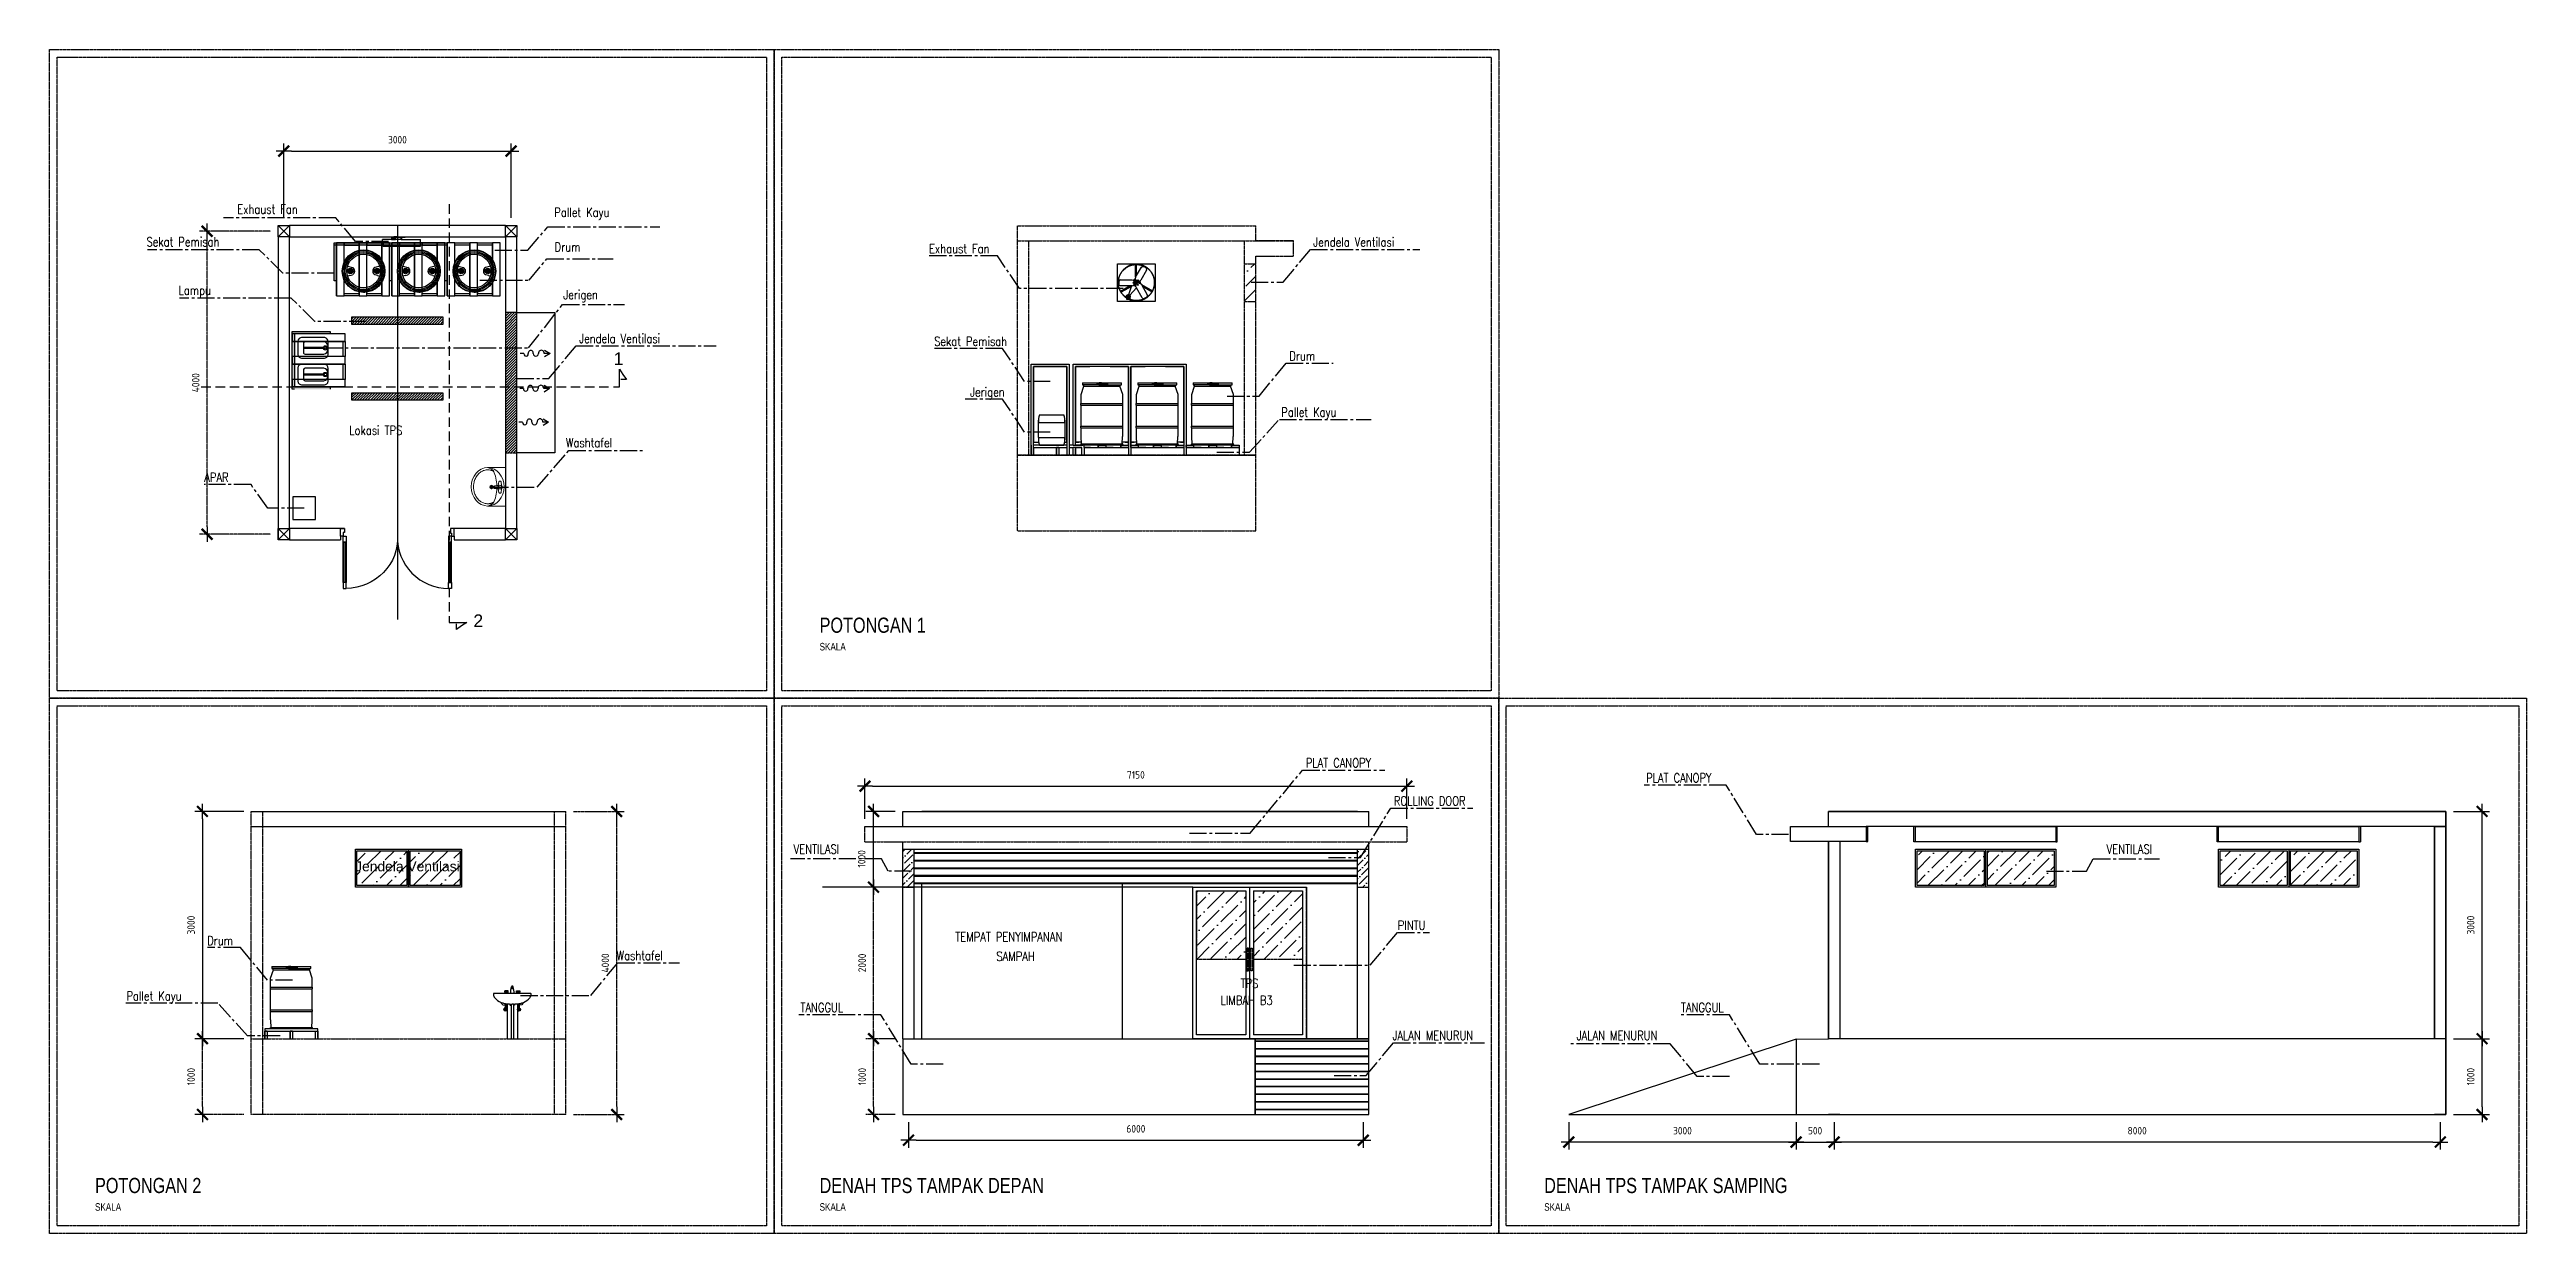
# Model space of a CAD drawing. Header units: millimetres. Extents: x 19989 to 114677, y -6335 to 49043.
# Drawn here: x 81993 to 114677, y 7841 to 23468 of the extents above; entities that cross this region are included whole.
import ezdxf

# ---------------------------------------------------------------- set-up
doc = ezdxf.new("R2010")
doc.units = ezdxf.units.MM
doc.header["$MEASUREMENT"] = 0
doc.linetypes.add('( Hidden )', pattern=[0.375, 0.25, -0.125])
doc.linetypes.add('CENTER2', pattern=[1.125, 0.75, -0.125, 0.125, -0.125])
doc.layers.get('Defpoints').update_dxf_attribs({"lineweight": 0})
for name, color, linetype in [('A-DIM', 15, 'Continuous'), ('A-Door', 150, 'Continuous'), ('A-Glaz', 92, 'Continuous'), ('Edges', 7, 'Continuous')]:
    doc.layers.add(name, color=color, linetype=linetype)
doc.styles.add('dD-RS', font='romans.shx', dxfattribs={"width": 0.8})
doc.styles.add('ISO9', font='iso9.shx')
doc.styles.get("Standard").update_dxf_attribs({"font": 'arial.ttf'})
doc.styles.add('THAI', font='', dxfattribs={"width": 0.8})
doc.styles.get('THAI').set_extended_font_data('VNI-Avo')
doc.dimstyles.new('DIM100', dxfattribs={"dimscale": 100, "dimtxt": 1, "dimasz": 1, "dimexe": 1, "dimexo": 1, "dimgap": 1, "dimtad": 1, "dimdec": 0, "dimzin": 0, "dimdsep": 46, "dimtxsty": 'ISO9', "dimblk1": 'TICK', "dimblk2": 'TICK', "dimsah": 1, "dimcen": 0.09, "dimclrd": 15, "dimclre": 15, "dimclrt": 1, "dimadec": 0, "dimazin": 0, "dimtfac": 1, "dimtdec": 0, "dimtofl": 0, "dimtmove": 2, "dimatfit": 3, "dimldrblk": 'TICK', "dimfxl": 1, "dimtolj": 1, "dimtzin": 0, "dimarcsym": 0})
pattern_1 = [(45, (68.35, 1369.99), (66.29126, 243.06796), [312.5, -62.5, 0, -62.5])]
pattern_2 = [(45, (1009.03, 0), (66.29126, 243.06796), [312.5, -62.5, 0, -62.5])]

msp = doc.modelspace()

# ---------------------------------------------------------------- texts
at = {"color": 3, "style": 'dD-RS', "width": 0.8}
for s, p in [('Exhaust Fan', (84470.4, 21300.4)), ('Pallet Kayu', (88654.2, 21259.8)), ('Sekat Pemisah', (83273, 20870.1)), ('Drum ', (88658.2, 20801.1)), ('Jendela Ventilasi', (98667.9, 20866.5)), ('Exhaust Fan', (93598.6, 20780.8)), ('Lampu', (83696, 20230.1)), ('Jerigen', (88772.4, 20171.9)), ('Jendela Ventilasi', (88981.5, 19593.6)), ('Sekat Pemisah', (93666.1, 19556.6)), ('Drum', (98353, 19363.5)), ('Jerigen', (94139.9, 18888)), ('Pallet Kayu', (98246.7, 18621.8)), ('Lokasi TPS', (85948.9, 18382.1)), ('Washtafel', (88808.1, 18218.8)), ('APAR ', (84035.2, 17762.7)), ('Drum', (84073.6, 11647.3)), ('Washtafel', (89476.6, 11450)), ('Pallet Kayu', (83008.1, 10917))]:
    msp.add_text(s, height=120, dxfattribs=at).set_placement(p)
at = {"color": 251, "true_color": 0x636466}
for s, p in [('1', (89435.8, 19303.6)), ('2', (87585.9, 15844.7))]:
    msp.add_text(s, height=166.9, dxfattribs=at).set_placement(p)
at = {"style": 'dD-RS', "width": 0.8}
for s, p in [('PLAT CANOPY', (98569.5, 13993.2)), ('PLAT CANOPY', (103060.8, 13794.7)), ('ROLLING DOOR', (99732.3, 13490.7)), ('VENTILASI', (91812.5, 12854.1)), ('VENTILASI', (109137.7, 12854.1)), ('TEMPAT PENYIMPANAN', (93945.5, 11697.2)), ('PINTU', (99783.3, 11849.3)), ('SAMPAH', (94487.3, 11439.3)), ('TPS', (97709.2, 11082.7)), ('TANGGUL', (91901.8, 10764.1)), ('LIMBAH B3', (97445.3, 10859.5)), ('TANGGUL', (103520.1, 10764.1)), ('JALAN MENURUN', (99713, 10394)), ('JALAN MENURUN', (102143.7, 10394))]:
    msp.add_text(s, height=120, dxfattribs=at).set_placement(p)
at = {"color": 3}
msp.add_text('Jendela Ventilasi', height=130.51, dxfattribs=at).set_placement((86026.6, 12621.3))
at = {"linetype": 'CENTER2', "char_height": 200, "attachment_point": 1, "style": 'THAI'}
for s, insert in [('POTONGAN 1\\P{\\H0.5x;SKALA}', (92154.6, 15969.8)), ('POTONGAN 2\\P{\\H0.5x;SKALA}', (82593.5, 8574.7)), ('DENAH TPS TAMPAK DEPAN\\P{\\H0.5x;SKALA}', (92154.6, 8574.7)), ('DENAH TPS TAMPAK SAMPING\\P{\\H0.5x;SKALA}', (101715.8, 8574.7))]:
    msp.add_mtext_dynamic_manual_height_columns(s, width=7448.993, gutter_width=4040.3, heights=[0], dxfattribs=dict(at, insert=insert))

# ---------------------------------------------------------------- blocks, each defined once
blk = doc.blocks.new('TICK')
at = {"color": 2}
blk.add_line((-1, 0), (1, 0), dxfattribs=at)
at = {"color": 2, "const_width": 0.3, "flags": 128}
blk.add_lwpolyline([(-0.71, -0.71), (0.71, 0.71)], dxfattribs=at)
blk = doc.blocks.new('*D12')
at = {"layer": 'A-DIM', "color": 15, "lineweight": -2, "transparency": 16777216}
for p, q in [((85084, 21245), (85084, 22228)), ((88084, 21245), (88084, 22228)), ((85184, 22128), (87984, 22128))]:
    blk.add_line(p, q, dxfattribs=at)
at = {"layer": 'Defpoints', "color": 0, "transparency": 16777216}
for p in [(88084, 22128), (85084, 21145), (88084, 21145)]:
    blk.add_point(p, dxfattribs=at)
at = {"layer": 'A-DIM', "color": 15, "lineweight": -2, "transparency": 16777216, "xscale": 100, "yscale": 100, "zscale": 100, "rotation": 180}
blk.add_blockref('TICK', (85084, 22128), dxfattribs=at)
at = {"layer": 'A-DIM', "color": 15, "lineweight": -2, "transparency": 16777216, "xscale": 100, "yscale": 100, "zscale": 100}
blk.add_blockref('TICK', (88084, 22128), dxfattribs=at)
at = {"layer": 'A-DIM', "color": 1, "transparency": 16777216, "insert": (86584, 22278), "char_height": 100, "attachment_point": 5, "style": 'ISO9'}
blk.add_mtext('\\A1;3000', dxfattribs=at)
blk = doc.blocks.new('A$C33FC0FF0')
at = {"lineweight": 5}
for p, q in [((0, 0.451), (0.508, 0.451)), ((0, 0.216), (0, 0.451)), ((0.179, 0.373), (0.179, 0.381)), ((0.235, 0.357), (0.189, 0.363)), ((0.193, 0.394), (0.234, 0.398)), ((0.234, 0.38), (0.24, 0.306)), ((0.241, 0.356), (0.245, 0.306)), ((0.258, 0.336), (0.258, 0.239)), ((0.276, 0.355), (0.271, 0.306)), ((0.283, 0.38), (0.277, 0.306)), ((0.281, 0.357), (0.327, 0.363)), ((0.324, 0.394), (0.283, 0.398)), ((0.337, 0.373), (0.337, 0.381)), ((0.508, 0.216), (0.508, 0.451)), ((0.284, 0.267), (0.232, 0.267)), ((0.248, 0.297), (0.25, 0.284)), ((0.268, 0.297), (0.266, 0.284))]:
    blk.add_line(p, q, dxfattribs=at)
for radius in [0.0238, 0.0218, 0.0168]:
    blk.add_circle((0.257, 0.268), radius, dxfattribs=at)
for centre, radius, start, end in [((0.255, -0.167), 0.505, 91.752, 114.6686), ((0.192, 0.381), 0.0129, 87.0247, 181.3762), ((0.19, 0.375), 0.0115, 188.6096, 263.9713), ((0.258, 0.38), 0.0249, 351.5466, 188.4534), ((0.233, 0.41), 0.0115, 274.681, 310.7525), ((0.258, 0.38), 0.0277, 49.1745, 130.7525), ((0.258, 0.38), 0.0219, 37.1419, 142.8581), ((0.258, 0.355), 0.0175, 352.5304, 188.6494), ((0.243, 0.359), 0.00379, 241.8872, 322.8859), ((0.26, 0.377), 0.0251, 235.2792, 265.1488), ((0.256, 0.38), 0.0276, 274.5723, 303.0138), ((0.274, 0.359), 0.00379, 217.1141, 298.1128), ((0.284, 0.41), 0.0115, 229.1745, 265.319), ((0.255, -0.167), 0.505, 65.3314, 87.4489), ((0.324, 0.381), 0.0129, 358.6238, 92.9753), ((0.326, 0.375), 0.0115, 276.0287, 351.3904), ((0.136, 0.189), 0.138, 131.9061, 168.5305), ((0.258, 0.315), 0.0207, 206.0612, 333.9388), ((0.258, 0.313), 0.015, 209.6977, 330.3023), ((0.258, 0.291), 0.0104, 220.6132, 319.3868), ((0.373, 0.189), 0.138, 11.4697, 48.0939)]:
    blk.add_arc(centre, radius, start, end, dxfattribs=at)
at = {"lineweight": 5, "extrusion": (5.55112e-17, -3.33067e-16, -1)}
blk.add_ellipse((0.254, 0.216), major_axis=(0.254, 0), ratio=0.850394, dxfattribs=at)
at = {"lineweight": 5}
blk.add_open_spline([(0.457, 0.295), (0.458, 0.293), (0.459, 0.291), (0.46, 0.288), (0.461, 0.287), (0.462, 0.285), (0.462, 0.284), (0.463, 0.283), (0.463, 0.283), (0.463, 0.282), (0.464, 0.281), (0.464, 0.28), (0.465, 0.279), (0.466, 0.277), (0.466, 0.276), (0.467, 0.274), (0.467, 0.273), (0.468, 0.271), (0.468, 0.27), (0.469, 0.268), (0.469, 0.267), (0.47, 0.265), (0.47, 0.265), (0.47, 0.264), (0.47, 0.264), (0.471, 0.263), (0.471, 0.262), (0.471, 0.261), (0.471, 0.261), (0.472, 0.26), (0.472, 0.26), (0.472, 0.26), (0.472, 0.259), (0.472, 0.258), (0.472, 0.258), (0.473, 0.257), (0.473, 0.256), (0.473, 0.255), (0.473, 0.255), (0.473, 0.253), (0.474, 0.252), (0.474, 0.25), (0.474, 0.249), (0.475, 0.247), (0.475, 0.247), (0.475, 0.245), (0.475, 0.244), (0.476, 0.242), (0.476, 0.241), (0.476, 0.239), (0.476, 0.238), (0.477, 0.236), (0.477, 0.235), (0.477, 0.233), (0.477, 0.232), (0.477, 0.229), (0.478, 0.228), (0.478, 0.224), (0.478, 0.222), (0.478, 0.219), (0.478, 0.218), (0.478, 0.217), (0.478, 0.216), (0.478, 0.216), (0.478, 0.202), (0.476, 0.187), (0.469, 0.164), (0.466, 0.157), (0.459, 0.141), (0.455, 0.134), (0.449, 0.125), (0.448, 0.123), (0.443, 0.116), (0.439, 0.111), (0.428, 0.099), (0.421, 0.092), (0.407, 0.08), (0.399, 0.074), (0.383, 0.064), (0.374, 0.059), (0.356, 0.05), (0.347, 0.047), (0.329, 0.04), (0.319, 0.038), (0.305, 0.035), (0.3, 0.034), (0.291, 0.032), (0.286, 0.032), (0.277, 0.031), (0.272, 0.03), (0.263, 0.03), (0.259, 0.03), (0.254, 0.03), (0.254, 0.03), (0.249, 0.03), (0.245, 0.03), (0.236, 0.03), (0.231, 0.031), (0.222, 0.032), (0.217, 0.032), (0.208, 0.034), (0.203, 0.035), (0.189, 0.038), (0.179, 0.04), (0.161, 0.047), (0.152, 0.05), (0.134, 0.059), (0.125, 0.064), (0.109, 0.074), (0.101, 0.08), (0.087, 0.092), (0.08, 0.099), (0.068, 0.112), (0.062, 0.119), (0.053, 0.134), (0.049, 0.141), (0.042, 0.157), (0.039, 0.164), (0.032, 0.187), (0.03, 0.202), (0.03, 0.23), (0.032, 0.245), (0.039, 0.268), (0.042, 0.275), (0.047, 0.287), (0.049, 0.291), (0.051, 0.294)], degree=3, knots=[2.909358, 2.909358, 2.909358, 2.909358, 3.057135, 3.057135, 3.131023, 3.131023, 3.204911, 3.204911, 3.223577, 3.223577, 3.278799, 3.278799, 3.352687, 3.352687, 3.426575, 3.426575, 3.500463, 3.500463, 3.574351, 3.574351, 3.64824, 3.64824, 3.685184, 3.685184, 3.722128, 3.722128, 3.759072, 3.759072, 3.796016, 3.796016, 3.796675, 3.796675, 3.83296, 3.83296, 3.869904, 3.869904, 3.906848, 3.906848, 3.943792, 3.943792, 4.01768, 4.01768, 4.091568, 4.091568, 4.165457, 4.165457, 4.239345, 4.239345, 4.313233, 4.313233, 4.387121, 4.387121, 4.461009, 4.461009, 4.534897, 4.534897, 4.682673, 4.682673, 4.83045, 4.83045, 4.904338, 4.904338, 4.942871, 4.942871, 4.942871, 5.090647, 5.090647, 5.164535, 5.164535, 5.238424, 5.238424, 5.257089, 5.257089, 5.312312, 5.312312, 5.3862, 5.3862, 5.460088, 5.460088, 5.533976, 5.533976, 5.607864, 5.607864, 5.681752, 5.681752, 5.718696, 5.718696, 5.755641, 5.755641, 5.792585, 5.792585, 5.829529, 5.829529, 5.830188, 5.830188, 5.866473, 5.866473, 5.903417, 5.903417, 5.940361, 5.940361, 5.977305, 5.977305, 6.051193, 6.051193, 6.125081, 6.125081, 6.198969, 6.198969, 6.272857, 6.272857, 6.346746, 6.346746, 6.420634, 6.420634, 6.494522, 6.494522, 6.56841, 6.56841, 6.716186, 6.716186, 6.863963, 6.863963, 6.937851, 6.937851, 6.976384, 6.976384, 6.976384, 6.976384], dxfattribs=at)
blk = doc.blocks.new('plasticwaterdrumplan')
at = {"layer": 'Edges'}
for p, q in [((19.1, 3.5), (22, 2.7)), ((19.8, 0.9), (19.9, 1)), ((19.8, 0.7), (19.8, 0.9)), ((19.8, 0.4), (19.8, 0.7)), ((19.9, 0.3), (19.8, 0.4)), ((19.9, 1), (20.1, 0.9)), ((19.9, 0.3), (20.1, 0.4)), ((20.1, 1), (20.2, 1.1)), ((20.1, 0.9), (20.1, 1)), ((20.1, 0.3), (20.1, 0.4)), ((20.2, 0.2), (20.1, 0.3)), ((20.2, 1.1), (20.4, 1.2)), ((20.4, 0.1), (20.2, 0.2)), ((20.3, 1.5), (20.5, 1.5)), ((20.3, 1.5), (20.5, 1.2)), ((20.3, -0.2), (20.5, 0.1)), ((20.4, 1.2), (20.5, 1.2)), ((20.5, 0.1), (20.4, 0.1)), ((20.5, 1.5), (20.7, 1.5)), ((20.7, 1.5), (20.9, 1.5)), ((20.7, 1), (20.8, 1)), ((21, 1.5), (20.9, 1.2)), ((20.9, 1.5), (21, 1.5)), ((20.9, 1.2), (21, 1.2)), ((21, 0.1), (20.9, 0.1)), ((21, -0.2), (20.9, 0.1)), ((21, 1.2), (21.1, 1.1)), ((21.1, 0.2), (21, 0.1)), ((21.1, 1.1), (21.2, 1)), ((21.2, 0.3), (21.1, 0.2)), ((21.2, 1), (21.3, 0.9)), ((21.3, 0.4), (21.2, 0.3)), ((21.5, 1), (21.3, 0.9)), ((21.5, 0.3), (21.3, 0.4)), ((21.5, 1), (21.5, 0.9)), ((21.5, 0.9), (21.6, 0.7)), ((21.6, 0.7), (21.5, 0.4)), ((21.5, 0.4), (21.5, 0.3)), ((37.5, 3.5), (34.7, 2.7)), ((35.2, 1), (35.1, 0.9)), ((35.1, 0.9), (35.1, 0.7)), ((35.1, 0.7), (35.1, 0.4)), ((35.1, 0.4), (35.2, 0.3)), ((35.2, 1), (35.4, 0.9)), ((35.2, 0.3), (35.4, 0.4)), ((35.5, 1.1), (35.4, 1)), ((35.4, 1), (35.4, 0.9)), ((35.4, 0.4), (35.4, 0.3)), ((35.4, 0.3), (35.5, 0.2)), ((35.7, 1.2), (35.5, 1.1)), ((35.5, 0.2), (35.7, 0.1)), ((35.6, 1.5), (35.8, 1.2)), ((35.8, 1.5), (35.6, 1.5)), ((35.6, -0.2), (35.8, 0.1)), ((35.8, 1.2), (35.7, 1.2)), ((35.7, 0.1), (35.8, 0.1)), ((36, 1.5), (35.8, 1.5)), ((36, 1), (35.9, 1)), ((36.2, 1.5), (36, 1.5)), ((36.3, 1.5), (36.2, 1.5)), ((36.3, 1.5), (36.2, 1.2)), ((36.3, 1.2), (36.2, 1.2)), ((36.2, 0.1), (36.3, 0.1)), ((36.3, -0.2), (36.2, 0.1)), ((36.4, 1.1), (36.3, 1.2)), ((36.3, 0.1), (36.4, 0.2)), ((36.5, 1), (36.4, 1.1)), ((36.4, 0.2), (36.5, 0.3)), ((36.6, 0.9), (36.5, 1)), ((36.5, 0.3), (36.6, 0.4)), ((36.8, 1), (36.6, 0.9)), ((36.8, 0.3), (36.6, 0.4)), ((36.8, 0.9), (36.8, 1)), ((36.9, 0.7), (36.8, 0.9)), ((36.8, 0.4), (36.9, 0.7)), ((36.8, 0.3), (36.8, 0.4)), ((20.4, -1.8), (19.1, -2.3)), ((20.5, -0.2), (20.3, -0.2)), ((20.4, -1.8), (22, -1.4)), ((20.7, -0.2), (20.5, -0.2)), ((20.9, -0.2), (20.7, -0.2)), ((21, -0.2), (20.9, -0.2)), ((25.7, -10.2), (26.8, -10.5)), ((25.7, -10.2), (26.6, -10.5)), ((26.4, -10.4), (26.5, -10.5)), ((26.4, -10.4), (26.5, -10.5)), ((26.5, -10.5), (26.5, -10.5)), ((26.5, -10.5), (26.6, -10.5)), ((26.6, -10.6), (26.7, -10.5)), ((26.6, -10.5), (26.6, -10.5)), ((26.7, -10.5), (26.6, -10.5)), ((26.6, -10.5), (26.6, -10.5)), ((26.6, -10.5), (26.6, -10.5)), ((26.6, -10.5), (26.6, -10.5)), ((26.6, -10.5), (26.6, -10.5)), ((26.6, -10.5), (26.6, -10.5)), ((26.6, -10.5), (26.6, -10.5)), ((26.6, -10.5), (26.6, -10.5)), ((26.6, -10.5), (26.6, -10.5)), ((26.6, -10.5), (26.6, -10.6)), ((26.7, -10.5), (26.6, -10.5)), ((26.6, -10.5), (26.6, -10.5)), ((26.6, -10.5), (26.6, -10.5)), ((26.6, -10.5), (26.6, -10.5)), ((26.6, -10.5), (26.6, -10.5)), ((26.6, -10.5), (26.6, -10.5)), ((26.6, -10.5), (26.6, -10.5)), ((26.6, -10.5), (26.6, -10.5)), ((26.6, -10.5), (26.6, -10.5)), ((26.6, -10.5), (26.6, -10.5)), ((26.6, -10.5), (26.7, -10.5)), ((26.6, -10.5), (26.6, -10.5)), ((26.7, -10.6), (26.6, -10.6)), ((26.6, -10.6), (26.6, -10.6)), ((26.6, -10.6), (26.6, -10.6)), ((26.7, -10.5), (26.8, -10.5)), ((26.7, -10.5), (26.7, -10.5)), ((26.7, -10.5), (26.7, -10.5)), ((26.7, -10.5), (26.7, -10.5)), ((26.7, -10.5), (26.7, -10.5)), ((26.7, -10.5), (26.7, -10.6)), ((26.7, -10.5), (26.7, -10.5)), ((26.7, -10.5), (26.7, -10.5)), ((26.7, -10.5), (26.7, -10.5)), ((26.8, -10.5), (26.7, -10.5)), ((26.7, -10.5), (26.7, -10.5)), ((26.7, -10.5), (26.7, -10.5)), ((26.8, -10.5), (26.7, -10.5)), ((26.7, -10.5), (26.7, -10.5)), ((26.7, -10.5), (26.7, -10.6)), ((26.7, -10.5), (26.8, -10.5)), ((26.7, -10.7), (26.7, -10.6)), ((26.7, -10.6), (26.7, -10.7)), ((26.7, -10.6), (26.7, -10.6)), ((26.7, -10.6), (26.7, -10.6)), ((26.7, -10.6), (26.7, -10.6)), ((26.7, -10.6), (26.7, -10.6)), ((26.7, -10.6), (26.7, -10.6)), ((26.7, -10.6), (26.7, -10.6)), ((26.7, -10.6), (26.7, -10.6)), ((26.7, -10.6), (26.7, -10.6)), ((26.7, -10.6), (26.8, -10.7)), ((26.8, -10.7), (26.7, -10.7)), ((26.7, -10.7), (26.7, -10.7)), ((26.7, -10.7), (26.7, -10.7)), ((26.7, -10.7), (26.8, -10.7)), ((26.7, -10.7), (26.7, -10.7)), ((26.8, -10.5), (27, -10.6)), ((26.8, -10.5), (26.8, -10.5)), ((26.8, -10.5), (26.8, -10.6)), ((26.8, -10.5), (26.8, -10.5)), ((26.8, -10.5), (26.8, -10.5)), ((26.8, -10.6), (26.8, -10.5)), ((26.8, -10.5), (26.8, -10.5)), ((26.8, -10.5), (26.8, -10.5)), ((26.8, -10.6), (26.8, -10.6)), ((26.8, -10.5), (26.8, -10.6)), ((26.8, -10.6), (26.8, -10.6)), ((26.8, -10.6), (26.8, -10.6)), ((26.8, -10.6), (27.1, -10.6)), ((26.8, -10.6), (26.8, -10.6)), ((26.8, -10.7), (26.8, -10.7)), ((26.8, -10.7), (26.8, -10.7)), ((26.8, -10.7), (26.8, -10.7)), ((26.8, -10.7), (26.8, -10.7)), ((26.8, -10.7), (26.9, -10.7)), ((26.8, -10.7), (26.8, -10.7)), ((26.9, -10.7), (26.9, -10.7)), ((26.9, -10.7), (26.9, -10.8)), ((27, -10.7), (26.9, -10.7)), ((26.9, -10.7), (26.9, -10.7)), ((26.9, -10.7), (26.9, -10.7)), ((26.9, -10.7), (26.9, -10.7)), ((26.9, -10.7), (26.9, -10.7)), ((26.9, -10.7), (26.9, -10.7)), ((26.9, -10.7), (26.9, -10.7)), ((26.9, -10.7), (26.9, -10.7)), ((26.9, -10.8), (26.9, -10.7)), ((26.9, -10.7), (26.9, -10.8)), ((26.9, -10.8), (26.9, -10.7)), ((26.9, -10.8), (26.9, -10.7)), ((26.9, -10.8), (26.9, -10.7)), ((27, -10.7), (26.9, -10.7)), ((26.9, -10.7), (26.9, -10.7)), ((26.9, -10.7), (26.9, -10.7)), ((26.9, -10.7), (26.9, -10.7)), ((26.9, -10.7), (26.9, -10.7)), ((26.9, -10.8), (26.9, -10.8)), ((26.9, -10.8), (26.9, -10.9)), ((26.9, -10.8), (26.9, -10.9)), ((26.9, -10.9), (26.9, -10.8)), ((26.9, -10.9), (26.9, -10.8)), ((26.9, -10.9), (26.9, -10.8)), ((26.9, -10.9), (26.9, -10.8)), ((26.9, -10.8), (26.9, -10.8)), ((26.9, -10.8), (26.9, -10.8)), ((26.9, -10.8), (26.9, -10.8)), ((26.9, -10.8), (26.9, -10.8)), ((26.9, -10.8), (26.9, -10.8)), ((26.9, -10.8), (26.9, -10.8)), ((26.9, -10.8), (26.9, -10.8)), ((26.9, -10.8), (26.9, -10.8)), ((26.9, -10.8), (26.9, -10.8)), ((26.9, -10.8), (26.9, -10.8)), ((26.9, -10.8), (26.9, -10.8)), ((26.9, -10.9), (26.9, -10.9)), ((26.9, -10.9), (26.9, -11)), ((26.9, -10.9), (26.9, -10.9)), ((26.9, -10.9), (26.9, -10.9)), ((26.9, -10.9), (26.9, -10.9)), ((26.9, -10.9), (26.9, -10.9)), ((26.9, -10.9), (26.9, -10.9)), ((26.9, -10.9), (26.9, -10.9)), ((26.9, -10.9), (26.9, -10.9)), ((26.9, -10.9), (26.9, -10.9)), ((26.9, -10.9), (26.9, -10.9)), ((26.9, -10.9), (26.9, -10.9)), ((26.9, -10.9), (26.9, -10.9)), ((26.9, -10.9), (27, -11)), ((27, -11), (26.9, -10.9)), ((26.9, -11), (26.9, -10.9)), ((27, -11), (26.9, -10.9)), ((26.9, -11), (26.9, -10.9)), ((26.9, -11), (27, -11)), ((27, -11), (26.9, -11)), ((26.9, -11), (27, -11)), ((27, -11), (26.9, -11)), ((26.9, -11), (26.9, -11)), ((26.9, -11), (26.9, -11)), ((27, -10.7), (27, -10.8)), ((27.3, -10.8), (27, -10.7)), ((27, -10.7), (27, -10.7)), ((27, -10.8), (27, -10.9)), ((27, -10.8), (27, -10.8)), ((27, -10.9), (27.1, -11)), ((27, -11), (27, -11)), ((27, -11), (27, -11)), ((27, -11), (27, -11)), ((27, -11), (27, -11)), ((27, -11), (27, -11)), ((27, -11), (27, -11)), ((27, -11), (27, -11)), ((27.3, -11.1), (27, -11)), ((27, -11), (27, -11)), ((27, -11), (27, -11)), ((27, -11), (27, -11)), ((27, -11), (27, -11)), ((27, -11), (27, -11)), ((27, -11), (27, -11)), ((27.3, -11.1), (27, -11)), ((27.3, -11.1), (27, -11)), ((27.3, -11.1), (27, -11)), ((27.3, -11.1), (27, -11)), ((27, -11), (27.3, -11.1)), ((27.2, -10.6), (27.1, -10.6)), ((27.1, -10.6), (27.1, -10.6)), ((27.1, -10.6), (27.1, -10.6)), ((27.1, -10.6), (27.2, -10.6)), ((27.1, -10.6), (27.1, -10.6)), ((27.1, -10.6), (27.1, -10.6)), ((27.1, -10.6), (27.1, -10.6)), ((27.1, -10.6), (27.1, -10.6)), ((27.1, -10.6), (27.1, -10.6)), ((27.1, -10.6), (27.2, -10.6)), ((27.1, -10.6), (27.2, -10.7)), ((27.1, -10.6), (27.2, -10.6)), ((27.1, -10.6), (27.1, -10.6)), ((27.1, -10.7), (27.1, -10.6)), ((27.1, -10.6), (27.1, -10.6)), ((27.1, -10.6), (27.1, -10.6)), ((27.1, -10.6), (27.1, -10.6)), ((27.1, -10.6), (27.1, -10.6)), ((27.2, -10.7), (27.1, -10.7)), ((28, -10.9), (27.1, -10.7)), ((27.1, -11), (27.1, -11)), ((27.1, -11), (27.2, -11)), ((27.4, -10.7), (27.2, -10.6)), ((27.4, -10.7), (27.2, -10.6)), ((27.4, -10.7), (27.2, -10.6)), ((27.4, -10.7), (27.2, -10.6)), ((27.4, -10.7), (27.2, -10.7)), ((27.2, -10.7), (27.4, -10.7)), ((27.2, -10.9), (27.3, -10.8)), ((27.2, -11), (27.2, -10.9)), ((27.3, -10.8), (27.3, -10.8)), ((28, -11), (27.3, -10.8)), ((27.3, -11.1), (27.6, -11.2)), ((27.3, -11.1), (27.6, -11.2)), ((27.6, -11.2), (27.3, -11.1)), ((27.6, -11.2), (27.3, -11.1)), ((27.6, -11.2), (27.3, -11.1)), ((27.6, -11.2), (27.3, -11.1)), ((27.4, -10.7), (27.7, -10.7)), ((27.4, -10.7), (27.7, -10.7)), ((27.7, -10.7), (27.4, -10.7)), ((27.7, -10.7), (27.4, -10.7)), ((27.7, -10.7), (27.4, -10.7)), ((27.7, -10.7), (27.4, -10.7)), ((27.6, -11.2), (27.9, -11.2)), ((27.9, -11.2), (27.6, -11.2)), ((27.9, -11.2), (27.6, -11.2)), ((27.9, -11.3), (27.6, -11.2)), ((27.9, -11.3), (27.6, -11.2)), ((27.9, -11.3), (27.6, -11.2)), ((27.7, -10.7), (28, -10.8)), ((27.7, -10.7), (28, -10.7)), ((28, -10.8), (27.7, -10.7)), ((28, -10.7), (27.7, -10.7)), ((28, -10.7), (27.7, -10.7)), ((28, -10.8), (27.7, -10.7)), ((27.9, -11.2), (28.2, -11.3)), ((28.2, -11.3), (27.9, -11.2)), ((28.2, -11.3), (27.9, -11.2)), ((28.2, -11.3), (27.9, -11.3)), ((28.2, -11.3), (27.9, -11.3)), ((28.2, -11.3), (27.9, -11.3)), ((28.2, -10.8), (28, -10.7)), ((28.2, -10.8), (28, -10.7)), ((28.2, -10.8), (28, -10.7)), ((28.2, -10.8), (28, -10.8)), ((28, -10.8), (28.2, -10.8)), ((28.2, -10.8), (28, -10.8)), ((28.1, -10.9), (28, -10.9)), ((28, -10.9), (28.1, -10.9)), ((28, -10.9), (28, -10.9)), ((28.1, -10.9), (28, -10.9)), ((28, -11.1), (28, -11)), ((28, -11), (28, -11.1)), ((28, -11), (28, -11.1)), ((28, -11), (28, -11.1)), ((28, -11.1), (28, -11.1)), ((28, -11), (28, -11)), ((28, -11), (28, -11)), ((28, -11.1), (28, -11)), ((28, -11.1), (28, -11.1)), ((28, -11), (28, -11)), ((28.1, -11.1), (28, -11.1)), ((28, -11.1), (28, -11.1)), ((28, -11.1), (28, -11.1)), ((28, -11.1), (28, -11.1)), ((28, -11.1), (28.1, -11.1)), ((28.1, -11.1), (28, -11.1)), ((28, -11.1), (28.1, -11.1)), ((28.1, -11.1), (28, -11.1)), ((28, -11.1), (28.1, -11.1)), ((28, -11.1), (28.1, -11.1)), ((28, -11.1), (28.1, -11.1)), ((28, -11.1), (28, -11.1)), ((28, -11.1), (28.1, -11.1)), ((28.1, -10.9), (28.1, -10.9)), ((28.1, -10.9), (28.2, -10.9)), ((28.1, -10.9), (28.2, -10.9)), ((28.2, -10.9), (28.1, -10.9)), ((28.2, -10.9), (28.1, -10.9)), ((28.1, -10.9), (28.1, -10.9)), ((28.2, -10.9), (28.1, -10.9)), ((28.1, -10.9), (28.1, -10.9)), ((28.2, -10.9), (28.1, -10.9)), ((28.1, -10.9), (28.1, -10.9)), ((28.1, -10.9), (28.1, -10.9)), ((28.1, -10.9), (28.1, -10.9)), ((28.1, -10.9), (28.1, -10.9)), ((28.1, -10.9), (28.1, -10.9)), ((28.1, -11), (28.1, -11)), ((28.1, -11), (28.1, -11)), ((28.1, -10.9), (28.1, -10.9)), ((28.1, -10.9), (28.1, -10.9)), ((28.1, -10.9), (28.1, -11)), ((28.1, -10.9), (28.1, -10.9)), ((28.1, -11), (28.1, -11)), ((28.1, -11), (28.1, -11)), ((28.1, -11.1), (28.2, -11)), ((28.1, -11), (28.1, -11)), ((28.2, -11), (28.1, -11)), ((28.1, -11.1), (28.1, -11.1)), ((28.2, -11.1), (28.1, -11.1)), ((28.1, -11.1), (28.1, -11.1)), ((28.2, -11.1), (28.1, -11.1)), ((28.1, -11.1), (28.2, -11.1)), ((28.1, -11.1), (28.1, -11.1)), ((28.1, -11.1), (28.2, -11.1)), ((28.1, -11.1), (28.1, -11.1)), ((28.1, -11.1), (28.2, -11.1)), ((28.1, -11.1), (28.1, -11.1)), ((28.1, -11.1), (28.2, -11.1)), ((28.1, -11.1), (28.1, -11.1)), ((28.1, -11.1), (28.1, -11.1)), ((28.1, -11.1), (28.1, -11.1)), ((28.1, -11.1), (28.1, -11.1)), ((28.1, -11.1), (28.1, -11.1)), ((28.1, -11.1), (28.1, -11.1)), ((28.1, -11.1), (28.1, -11.1)), ((28.1, -11.1), (28.1, -11.1)), ((28.1, -11.1), (28.1, -11.1)), ((28.2, -10.8), (28.5, -10.8)), ((28.2, -10.8), (28.5, -10.8)), ((28.5, -10.8), (28.2, -10.8)), ((28.5, -10.8), (28.2, -10.8)), ((28.5, -10.8), (28.2, -10.8)), ((28.5, -10.8), (28.2, -10.8)), ((28.2, -10.9), (28.2, -11)), ((28.2, -10.9), (28.2, -10.9)), ((28.2, -10.9), (28.2, -10.9)), ((28.2, -10.9), (28.2, -10.9)), ((28.2, -10.9), (28.2, -10.9)), ((28.2, -11), (28.2, -10.9)), ((28.2, -10.9), (28.2, -11)), ((28.2, -11), (28.2, -10.9)), ((28.2, -11), (28.2, -10.9)), ((28.2, -11), (28.2, -10.9)), ((28.2, -11), (28.2, -11.1)), ((28.2, -11), (28.2, -11.1)), ((28.2, -11.1), (28.2, -11)), ((28.2, -11.1), (28.2, -11)), ((28.2, -11), (28.2, -11)), ((28.2, -11.1), (28.2, -11)), ((28.2, -11), (28.2, -11)), ((28.2, -11.1), (28.2, -11)), ((28.2, -11), (28.2, -11)), ((28.2, -11), (28.2, -11)), ((28.2, -11), (28.2, -11)), ((28.2, -11), (28.2, -11)), ((28.2, -11.1), (28.2, -11.1)), ((28.2, -11.1), (28.2, -11.1)), ((28.2, -11.1), (28.2, -11.1)), ((28.2, -11.1), (28.2, -11.1)), ((28.2, -11.3), (28.5, -11.3)), ((28.2, -11.3), (28.5, -11.3)), ((28.5, -11.3), (28.2, -11.3)), ((28.5, -11.3), (28.2, -11.3)), ((28.5, -11.3), (28.2, -11.3)), ((28.5, -11.3), (28.2, -11.3)), ((28.4, -11.2), (28.4, -10.9)), ((28.4, -10.9), (29, -10.9)), ((29, -10.9), (28.4, -10.9)), ((29, -10.9), (28.4, -10.9)), ((29, -10.9), (28.4, -10.9)), ((28.4, -10.9), (28.4, -11.2)), ((28.4, -10.9), (28.4, -11.2)), ((28.4, -10.9), (28.5, -11)), ((28.4, -10.9), (28.4, -10.9)), ((28.4, -10.9), (28.4, -10.9)), ((28.4, -10.9), (28.5, -11.2)), ((28.4, -10.9), (28.4, -10.9)), ((29, -11.2), (28.4, -11.2)), ((28.4, -11.2), (28.4, -11.2)), ((28.5, -11.2), (28.4, -11.2)), ((28.4, -11.2), (28.4, -11.2)), ((29, -11.2), (28.4, -11.2)), ((28.4, -11.2), (29, -11.2)), ((28.5, -10.8), (28.8, -10.8)), ((28.5, -10.8), (28.8, -10.8)), ((28.8, -10.8), (28.5, -10.8)), ((28.8, -10.8), (28.5, -10.8)), ((28.8, -10.8), (28.5, -10.8)), ((28.8, -10.8), (28.5, -10.8)), ((28.5, -11), (29, -10.9)), ((29, -10.9), (28.5, -11)), ((28.5, -11), (28.5, -11.2)), ((28.5, -11), (28.5, -11)), ((28.5, -11.1), (28.5, -11)), ((28.5, -11.1), (28.5, -11.2)), ((29, -11.1), (28.5, -11.2)), ((29, -11.1), (28.5, -11.2)), ((29, -11.1), (28.5, -11.1)), ((28.5, -11.2), (28.5, -11.2)), ((28.5, -11.3), (28.8, -11.3)), ((28.8, -11.3), (28.5, -11.3)), ((28.8, -11.3), (28.5, -11.3)), ((28.8, -11.3), (28.5, -11.3)), ((28.8, -11.3), (28.5, -11.3)), ((28.8, -11.3), (28.5, -11.3)), ((29.1, -10.8), (28.8, -10.8)), ((29.1, -10.8), (28.8, -10.8)), ((29.1, -10.8), (28.8, -10.8)), ((28.8, -10.8), (29.1, -10.8)), ((29.1, -10.8), (28.8, -10.8)), ((29.1, -10.8), (28.8, -10.8)), ((29, -11.3), (28.8, -11.3)), ((29, -11.3), (28.8, -11.3)), ((29, -11.3), (28.8, -11.3)), ((29, -11.3), (28.8, -11.3)), ((28.8, -11.3), (29, -11.3)), ((29, -11.3), (28.8, -11.3)), ((29, -10.9), (29, -11.1)), ((29, -10.9), (29, -11.2)), ((29, -11.2), (29, -10.9)), ((29, -10.9), (29, -10.9)), ((29, -11.2), (29, -10.9)), ((29, -10.9), (29, -10.9)), ((29, -11.1), (29, -10.9)), ((29, -10.9), (29, -10.9)), ((29, -11.1), (29, -10.9)), ((29, -10.9), (29, -10.9)), ((29, -10.9), (29, -10.9)), ((29, -11.2), (29, -11.2)), ((29, -11.2), (29, -11.1)), ((29, -11.1), (29, -11.1)), ((29, -11.1), (29, -11.1)), ((29, -11.3), (29.3, -11.2)), ((29, -11.3), (29.3, -11.2)), ((29.3, -11.2), (29, -11.3)), ((29.3, -11.2), (29, -11.3)), ((29.3, -11.2), (29, -11.3)), ((29, -11.2), (29, -11.2)), ((29.3, -11.2), (29, -11.3)), ((29.1, -10.8), (29.3, -10.7)), ((29.3, -10.7), (29.1, -10.8)), ((29.3, -10.7), (29.1, -10.8)), ((29.1, -10.8), (29.3, -10.8)), ((29.3, -10.8), (29.1, -10.8)), ((29.3, -10.8), (29.1, -10.8)), ((29.8, -10.6), (29.3, -10.8)), ((29.8, -10.6), (29.3, -10.8)), ((29.8, -10.6), (29.3, -10.7)), ((29.8, -10.6), (29.3, -10.7)), ((29.8, -10.6), (29.3, -10.7)), ((29.3, -10.8), (29.8, -10.6)), ((29.3, -10.7), (29.3, -10.7)), ((29.3, -10.8), (29.3, -10.7)), ((29.3, -10.7), (29.3, -10.7)), ((29.3, -10.8), (29.3, -10.8)), ((29.3, -10.8), (29.3, -10.8)), ((29.3, -10.8), (29.3, -10.8)), ((29.3, -10.8), (29.3, -10.8)), ((29.3, -10.8), (29.3, -10.8)), ((29.3, -10.8), (29.3, -10.8)), ((29.3, -10.8), (29.3, -10.8)), ((29.3, -10.8), (29.3, -10.8)), ((29.3, -10.8), (29.3, -10.8)), ((29.3, -10.8), (29.3, -10.8)), ((29.3, -10.8), (29.3, -10.8)), ((29.3, -10.8), (29.3, -10.8)), ((29.3, -11.2), (29.8, -11)), ((29.8, -11.1), (29.3, -11.2)), ((29.8, -11.1), (29.3, -11.2)), ((29.8, -11.1), (29.3, -11.2)), ((29.8, -11.1), (29.3, -11.2)), ((29.8, -11.1), (29.3, -11.2)), ((29.3, -11.2), (29.3, -11.2)), ((29.3, -11.2), (29.3, -11.2)), ((29.3, -11.2), (29.3, -11.2)), ((29.3, -11.2), (29.3, -11.2)), ((29.3, -11.2), (29.3, -11.2)), ((29.3, -11.2), (29.3, -11.2)), ((29.3, -11.2), (29.3, -11.2)), ((29.3, -11.2), (29.3, -11.2)), ((29.3, -11.2), (29.3, -11.2)), ((29.3, -11.2), (29.3, -11.2)), ((29.3, -11.2), (29.3, -11.2)), ((29.3, -11.2), (29.3, -11.2)), ((29.3, -11.2), (29.3, -11.2)), ((29.3, -11.2), (29.3, -11.2)), ((30.3, -10.5), (29.8, -10.6)), ((30.3, -10.5), (29.8, -10.6)), ((30.3, -10.5), (29.8, -10.6)), ((30.3, -10.5), (29.8, -10.6)), ((29.8, -10.6), (30.3, -10.5)), ((30.3, -10.5), (29.8, -10.6)), ((30.3, -10.9), (29.8, -11.1)), ((30.3, -10.9), (29.8, -11.1)), ((30.3, -10.9), (29.8, -11.1)), ((29.8, -11), (30.3, -10.9)), ((30.3, -10.9), (29.8, -11.1)), ((30.3, -10.9), (29.8, -11.1)), ((30.8, -10.4), (30.3, -10.5)), ((30.8, -10.4), (30.3, -10.5)), ((30.8, -10.4), (30.3, -10.5)), ((30.3, -10.5), (30.8, -10.4)), ((30.8, -10.4), (30.3, -10.5)), ((30.8, -10.4), (30.3, -10.5)), ((30.3, -10.9), (30.8, -10.7)), ((30.3, -10.9), (30.8, -10.7)), ((30.8, -10.7), (30.3, -10.9)), ((30.8, -10.7), (30.3, -10.9)), ((30.8, -10.7), (30.3, -10.9)), ((30.8, -10.7), (30.3, -10.9)), ((30.8, -10.4), (31.2, -10.2)), ((30.8, -10.4), (31.3, -10.2)), ((31.2, -10.2), (30.8, -10.4)), ((31.2, -10.2), (30.8, -10.4)), ((31.2, -10.2), (30.8, -10.4)), ((31.2, -10.2), (30.8, -10.4)), ((31.3, -10.5), (30.8, -10.7)), ((30.8, -10.7), (31.3, -10.5)), ((31.3, -10.5), (30.8, -10.7)), ((31.3, -10.5), (30.8, -10.7)), ((31.3, -10.5), (30.8, -10.7)), ((31.3, -10.5), (30.8, -10.7)), ((31.3, -10.2), (31.2, -10.2)), ((31.3, -10.2), (31.2, -10.2)), ((31.3, -10.2), (31.2, -10.2)), ((31.3, -10.2), (31.2, -10.2)), ((31.3, -10.2), (31.2, -10.2)), ((31.4, -10.2), (31.3, -10.2)), ((31.3, -10.2), (31.3, -10.2)), ((31.3, -10.2), (31.3, -10.2)), ((31.3, -10.2), (31.4, -10.2)), ((31.4, -10.2), (31.3, -10.2)), ((31.4, -10.2), (31.3, -10.2)), ((31.4, -10.2), (31.3, -10.2)), ((31.3, -10.2), (31.3, -10.2)), ((31.3, -10.2), (31.3, -10.2)), ((31.3, -10.2), (31.3, -10.2)), ((31.3, -10.2), (31.3, -10.2)), ((31.3, -10.2), (31.3, -10.2)), ((31.3, -10.2), (31.3, -10.2)), ((31.3, -10.2), (31.3, -10.2)), ((31.3, -10.2), (31.3, -10.2)), ((31.3, -10.2), (31.3, -10.2)), ((31.4, -10.2), (31.3, -10.2)), ((31.3, -10.5), (31.4, -10.4)), ((31.4, -10.4), (31.3, -10.4)), ((31.4, -10.4), (31.3, -10.4)), ((31.3, -10.4), (31.3, -10.5)), ((31.3, -10.4), (31.4, -10.4)), ((31.3, -10.5), (31.3, -10.4)), ((31.3, -10.4), (31.3, -10.5)), ((31.3, -10.4), (31.3, -10.4)), ((31.3, -10.4), (31.3, -10.4)), ((31.3, -10.4), (31.3, -10.5)), ((31.3, -10.4), (31.3, -10.5)), ((31.4, -10.4), (31.3, -10.4)), ((31.4, -10.4), (31.3, -10.4)), ((31.3, -10.5), (31.3, -10.5)), ((31.3, -10.5), (31.3, -10.5)), ((31.3, -10.5), (31.3, -10.5)), ((31.5, -10.2), (31.4, -10.2)), ((31.4, -10.2), (31.4, -10.2)), ((31.4, -10.2), (31.4, -10.2)), ((31.5, -10.2), (31.4, -10.2)), ((31.5, -10.2), (31.4, -10.2)), ((31.4, -10.2), (31.5, -10.2)), ((31.5, -10.2), (31.4, -10.2)), ((31.5, -10.2), (31.4, -10.2)), ((31.4, -10.2), (31.4, -10.2)), ((31.4, -10.2), (31.4, -10.2)), ((31.4, -10.2), (31.4, -10.2)), ((31.4, -10.2), (31.4, -10.2)), ((31.4, -10.2), (31.4, -10.2)), ((31.4, -10.2), (31.4, -10.2)), ((31.4, -10.2), (31.4, -10.2)), ((31.4, -10.2), (31.4, -10.2)), ((31.4, -10.2), (31.4, -10.2)), ((31.4, -10.4), (31.5, -10.3)), ((31.4, -10.4), (31.4, -10.4)), ((31.4, -10.4), (31.4, -10.4)), ((31.4, -10.4), (31.5, -10.4)), ((31.4, -10.4), (31.4, -10.4)), ((31.4, -10.4), (31.4, -10.4)), ((31.4, -10.4), (31.4, -10.4)), ((31.4, -10.4), (31.4, -10.4)), ((31.4, -10.4), (31.4, -10.4)), ((31.5, -10.4), (31.4, -10.4)), ((31.5, -10.4), (31.4, -10.4)), ((31.4, -10.4), (31.4, -10.4)), ((31.4, -10.4), (31.4, -10.4)), ((31.5, -10.4), (31.4, -10.4)), ((31.5, -10.4), (31.4, -10.4)), ((31.6, -10.1), (31.5, -10.1)), ((31.5, -10.1), (31.5, -10.1)), ((31.5, -10.1), (31.5, -10.2)), ((31.6, -10.1), (31.5, -10.1)), ((31.6, -10.1), (31.5, -10.1)), ((31.6, -10.1), (31.5, -10.1)), ((31.6, -10.1), (31.5, -10.1)), ((31.5, -10.2), (31.6, -10.1)), ((31.5, -10.1), (31.5, -10.2)), ((31.5, -10.1), (31.5, -10.2)), ((31.5, -10.1), (31.5, -10.2)), ((31.5, -10.1), (31.5, -10.2)), ((31.5, -10.1), (31.5, -10.1)), ((31.5, -10.1), (31.5, -10.1)), ((31.5, -10.2), (31.5, -10.2)), ((31.5, -10.2), (31.5, -10.2)), ((31.5, -10.2), (31.5, -10.2)), ((31.5, -10.3), (31.5, -10.4)), ((31.6, -10.3), (31.5, -10.3)), ((31.5, -10.3), (31.5, -10.4)), ((31.5, -10.3), (31.5, -10.4)), ((31.5, -10.3), (31.5, -10.4)), ((31.5, -10.3), (31.5, -10.4)), ((31.6, -10.3), (31.5, -10.3)), ((31.5, -10.3), (31.6, -10.3)), ((31.5, -10.3), (31.5, -10.3)), ((31.5, -10.3), (31.5, -10.3)), ((31.6, -10.3), (31.5, -10.3)), ((31.6, -10.3), (31.5, -10.3)), ((31.6, -10.3), (31.5, -10.3)), ((31.5, -10.4), (31.5, -10.4)), ((31.5, -10.4), (31.5, -10.4)), ((31.5, -10.4), (31.5, -10.4)), ((31.6, -10.1), (31.6, -10.1)), ((31.7, -10.1), (31.6, -10.1)), ((31.6, -10.1), (31.6, -10.1)), ((31.6, -10.1), (31.6, -10.1)), ((31.6, -10.1), (31.6, -10.1)), ((31.6, -10.1), (31.6, -10.1)), ((31.6, -10.1), (31.6, -10.1)), ((31.6, -10.1), (31.6, -10.1)), ((31.7, -10.2), (31.6, -10.1)), ((31.7, -10.1), (31.6, -10.1)), ((31.6, -10.1), (31.6, -10.1)), ((31.6, -10.1), (31.6, -10.1)), ((31.6, -10.1), (31.6, -10.1)), ((31.6, -10.1), (31.6, -10.1)), ((31.6, -10.1), (31.6, -10.1)), ((31.6, -10.1), (31.6, -10.1)), ((31.6, -10.2), (31.6, -10.1)), ((31.6, -10.1), (31.6, -10.1)), ((31.6, -10.1), (31.6, -10.1)), ((31.6, -10.1), (31.6, -10.1)), ((31.6, -10.1), (31.6, -10.1)), ((31.6, -10.1), (31.6, -10.1)), ((31.6, -10.1), (31.6, -10.1)), ((31.6, -10.1), (31.6, -10.2)), ((31.6, -10.1), (31.6, -10.1)), ((31.6, -10.1), (31.6, -10.1)), ((31.6, -10.1), (31.6, -10.1)), ((31.6, -10.1), (31.6, -10.1)), ((31.6, -10.1), (31.6, -10.1)), ((31.6, -10.1), (31.6, -10.1)), ((31.6, -10.1), (31.6, -10.1)), ((31.6, -10.1), (31.6, -10.1)), ((31.6, -10.1), (31.6, -10.1)), ((31.6, -10.1), (31.6, -10.1)), ((31.6, -10.1), (31.6, -10.1)), ((31.6, -10.1), (31.6, -10.1)), ((31.7, -10.2), (31.6, -10.1)), ((31.6, -10.2), (31.6, -10.2)), ((31.6, -10.3), (31.7, -10.2)), ((31.6, -10.2), (31.7, -10.2)), ((31.7, -10.2), (31.6, -10.3)), ((31.7, -10.2), (31.6, -10.2)), ((31.6, -10.3), (31.6, -10.3)), ((31.6, -10.3), (31.6, -10.3)), ((31.7, -10.3), (31.6, -10.3)), ((31.7, -10.3), (31.6, -10.3)), ((31.7, -10.3), (31.6, -10.3)), ((31.7, -10.3), (31.6, -10.3)), ((31.6, -10.3), (31.6, -10.3)), ((31.6, -10.3), (31.6, -10.3)), ((31.6, -10.3), (31.6, -10.3)), ((31.6, -10.3), (31.6, -10.3)), ((31.6, -10.3), (31.6, -10.3)), ((31.6, -10.3), (31.6, -10.3)), ((31.6, -10.3), (31.6, -10.3)), ((31.6, -10.3), (31.6, -10.3)), ((31.7, -10.1), (31.7, -10.2)), ((31.7, -10.1), (31.7, -10.1)), ((31.7, -10.2), (31.7, -10.1)), ((31.7, -10.1), (31.6, -10.1)), ((31.7, -10.1), (31.7, -10.2)), ((31.7, -10.1), (31.7, -10.1)), ((31.7, -10.2), (31.7, -10.1)), ((31.7, -10.3), (31.7, -10.2)), ((31.7, -10.2), (31.7, -10.2)), ((31.7, -10.2), (31.7, -10.2)), ((31.7, -10.2), (31.7, -10.2)), ((31.7, -10.2), (31.7, -10.2)), ((31.7, -10.2), (31.7, -10.2)), ((31.7, -10.2), (31.7, -10.2)), ((31.7, -10.2), (31.7, -10.2)), ((31.7, -10.2), (31.7, -10.2)), ((31.7, -10.2), (31.7, -10.2)), ((31.7, -10.2), (31.7, -10.2)), ((31.7, -10.2), (31.7, -10.2)), ((31.7, -10.2), (31.7, -10.2)), ((31.7, -10.2), (31.7, -10.2)), ((31.7, -10.2), (31.7, -10.2)), ((31.7, -10.2), (31.7, -10.2)), ((31.7, -10.2), (31.7, -10.2)), ((31.7, -10.2), (31.7, -10.2)), ((31.7, -10.2), (31.7, -10.2)), ((31.7, -10.2), (31.7, -10.2)), ((31.7, -10.2), (31.7, -10.2)), ((31.7, -10.2), (31.7, -10.2)), ((31.7, -10.2), (31.7, -10.2)), ((31.7, -10.2), (31.7, -10.2)), ((31.7, -10.2), (31.7, -10.2)), ((31.7, -10.2), (31.7, -10.2)), ((31.7, -10.2), (31.7, -10.2)), ((31.7, -10.2), (31.7, -10.2)), ((31.7, -10.2), (31.7, -10.2)), ((31.7, -10.2), (31.7, -10.2)), ((31.7, -10.2), (31.7, -10.2)), ((31.7, -10.2), (31.7, -10.2)), ((31.7, -10.2), (31.7, -10.2)), ((31.7, -10.2), (31.7, -10.2)), ((31.7, -10.2), (31.7, -10.2)), ((31.7, -10.2), (31.7, -10.2)), ((31.7, -10.2), (31.7, -10.2)), ((31.7, -10.2), (31.7, -10.2)), ((31.7, -10.2), (31.7, -10.2)), ((31.7, -10.2), (31.7, -10.2)), ((31.7, -10.2), (31.7, -10.2)), ((31.7, -10.2), (31.7, -10.2)), ((31.7, -10.2), (31.7, -10.2)), ((31.7, -10.2), (31.7, -10.2)), ((31.7, -10.2), (31.7, -10.2)), ((31.7, -10.2), (31.7, -10.2)), ((31.7, -10.2), (31.7, -10.2)), ((31.7, -10.2), (31.7, -10.2)), ((31.7, -10.2), (31.7, -10.3)), ((31.7, -10.2), (31.7, -10.3)), ((31.7, -10.2), (31.7, -10.3)), ((31.7, -10.2), (31.7, -10.3)), ((31.7, -10.2), (31.7, -10.2)), ((31.7, -10.2), (31.7, -10.2)), ((31.7, -10.2), (31.7, -10.2)), ((31.7, -10.2), (31.7, -10.2)), ((31.7, -10.2), (31.7, -10.2)), ((31.7, -10.2), (31.7, -10.2)), ((31.7, -10.2), (31.7, -10.2)), ((31.7, -10.2), (31.7, -10.2)), ((31.7, -10.2), (31.7, -10.2)), ((31.7, -10.2), (31.7, -10.2)), ((31.7, -10.2), (31.7, -10.2)), ((31.7, -10.2), (31.7, -10.2)), ((31.7, -10.2), (31.7, -10.2)), ((31.7, -10.2), (31.7, -10.2)), ((31.7, -10.2), (31.7, -10.2)), ((31.7, -10.2), (31.7, -10.2)), ((31.7, -10.2), (31.7, -10.2)), ((36.3, -1.8), (34.7, -1.4)), ((35.6, -0.2), (35.8, -0.2)), ((35.8, -0.2), (36, -0.2)), ((36, -0.2), (36.2, -0.2)), ((36.2, -0.2), (36.3, -0.2)), ((36.3, -1.8), (37.5, -2.3))]:
    blk.add_line(p, q, dxfattribs=at)
for centre, radius in [((28.3, 0.7), 12.2), ((28.3, 0.7), 12), ((28.3, 0.7), 11.2), ((28.3, 0.7), 10.5), ((28.3, 0.7), 9.63), ((20.7, 0.7), 1.55), ((20.7, 0.7), 1.39), ((20.7, 0.7), 1.33), ((20.7, 0.7), 1.2), ((20.7, 0.7), 0.36), ((36, 0.7), 1.55), ((36, 0.7), 1.39), ((36, 0.7), 1.33), ((36, 0.7), 1.2), ((36, 0.7), 0.36)]:
    blk.add_circle(centre, radius, dxfattribs=at)
for centre, start, end in [((20.9, 0.7), 299.8169, 60.1831), ((35.8, 0.7), 119.8169, 240.1831)]:
    blk.add_arc(centre, 2.31, start, end, dxfattribs=at)
blk = doc.blocks.new('industrial exhaust fan pl')
at = {"layer": 'Edges'}
for p, q in [((48.3, 65.3), (48.3, 64.5)), ((49.6, 65.3), (48.3, 65.3)), ((49.1, 65.3), (48.5, 64.5)), ((49.6, 65.3), (49.1, 65.3)), ((49.6, 65.3), (49.6, 65.3)), ((49.6, 65.3), (52.1, 65.3)), ((50.5, 65.3), (49.6, 65.3)), ((50.1, 66.6), (50.1, 66.7)), ((50.1, 66.7), (51.6, 66.7)), ((50.1, 66.6), (50.5, 66.6)), ((50.1, 66.2), (50.1, 66.3)), ((50.5, 66.3), (50.1, 66.3)), ((50.1, 66.2), (50.5, 66.2)), ((50.5, 66.3), (50.5, 66.6)), ((50.6, 66.6), (50.5, 66.6)), ((50.6, 66.3), (50.5, 66.3)), ((50.5, 65.3), (50.5, 66.2)), ((50.5, 66.2), (51.2, 66.2)), ((50.5, 65.3), (51.2, 65.3)), ((50.6, 66.6), (50.6, 66.3)), ((50.6, 66.6), (51.6, 66.6)), ((51.6, 66.3), (50.6, 66.3)), ((51.2, 65.3), (51.2, 66.2)), ((51.2, 66.2), (51.6, 66.2)), ((52.1, 65.3), (51.2, 65.3)), ((51.6, 66.6), (51.6, 66.7)), ((56.5, 66.6), (51.6, 66.6)), ((51.6, 66.2), (51.6, 66.3)), ((51.6, 66.3), (56.5, 66.3)), ((52.1, 65.3), (52.1, 65.3)), ((53.4, 65.3), (52.1, 65.3)), ((52.6, 65.3), (52.1, 65.3)), ((52.6, 65.3), (53.2, 64.5)), ((53.4, 64.5), (53.4, 65.3)), ((56.5, 66.6), (56.5, 66.7)), ((56.5, 66.7), (66.5, 66.7)), ((56.5, 66.6), (57.3, 66.6)), ((56.5, 66.2), (56.5, 66.3)), ((57.3, 66.3), (56.5, 66.3)), ((56.5, 66.2), (61, 66.2)), ((57.3, 66.3), (57.3, 66.6)), ((57.3, 66.6), (66.4, 66.6)), ((66.4, 66.3), (57.3, 66.3)), ((61, 66.2), (61, 66.1)), ((61.2, 66.2), (61, 66.2)), ((61, 66.1), (61.2, 66.1)), ((61.2, 66.2), (61.2, 66.1)), ((61.2, 66.2), (61.9, 66.2)), ((61.2, 63.1), (61.2, 66.1)), ((61.2, 66.1), (61.2, 66.1)), ((61.2, 66.1), (61.9, 66.1)), ((61.9, 66.2), (61.9, 66.1)), ((61.9, 66.2), (62.1, 66.2)), ((61.9, 63.1), (61.9, 66.1)), ((61.9, 66.1), (61.9, 66.1)), ((61.9, 66.1), (62.1, 66.1)), ((62.1, 66.2), (62.1, 66.1)), ((62.1, 66.2), (66.5, 66.2)), ((66.4, 66.6), (66.4, 66.3)), ((66.4, 66.6), (66.5, 66.6)), ((66.4, 66.3), (66.5, 66.3)), ((66.5, 66.6), (66.5, 66.7)), ((66.5, 66.2), (66.5, 66.3)), ((36.5, 59.1), (36.5, 63.1)), ((48.3, 63.1), (36.5, 63.1)), ((36.5, 59.1), (37.3, 59.1)), ((37.3, 59.1), (37.3, 54.2)), ((37.3, 59.1), (85.8, 59.1)), ((85.8, 54.2), (37.3, 54.2)), ((48.3, 64.5), (48.2, 64.5)), ((48.2, 64.5), (48.2, 64.3)), ((48.2, 64.3), (48.3, 64.3)), ((48.5, 64.5), (48.3, 64.5)), ((48.3, 64.3), (48.3, 63.1)), ((48.3, 64.3), (48.9, 64.3)), ((48.3, 63.1), (48.4, 63.1)), ((48.9, 64.3), (48.4, 63.8)), ((48.4, 63.8), (48.9, 64.2)), ((48.4, 63.8), (48.4, 63.1)), ((48.4, 63.8), (48.4, 63.1)), ((48.4, 63.8), (48.4, 63.8)), ((48.4, 63.8), (48.4, 63.1)), ((48.4, 63.1), (48.4, 63.1)), ((48.4, 63.1), (48.4, 63.1)), ((48.4, 63.1), (48.6, 63.1)), ((48.5, 64.5), (53.2, 64.5)), ((48.6, 63.8), (49, 64.2)), ((48.6, 63.8), (48.6, 63.1)), ((48.6, 63.1), (48.8, 63.1)), ((48.8, 63.8), (49.1, 64.1)), ((48.8, 63.8), (48.8, 63.1)), ((48.8, 63.1), (49.4, 63.1)), ((48.9, 64.3), (48.9, 64.3)), ((48.9, 64.3), (48.9, 64.2)), ((48.9, 64.2), (49, 64.3)), ((48.9, 64.3), (49, 64.3)), ((49, 64.3), (49, 64.2)), ((49, 64.2), (49.1, 64.3)), ((49, 64.3), (49.1, 64.3)), ((49, 64.3), (49, 64.3)), ((49.1, 64.3), (49.1, 64.1)), ((49.1, 64.1), (49.4, 64.3)), ((49.1, 64.3), (49.4, 64.3)), ((49.1, 64.3), (49.1, 64.3)), ((49.4, 64.3), (49.4, 63.1)), ((49.4, 64.3), (49.4, 64.3)), ((49.4, 64.3), (49.6, 64.3)), ((49.4, 63.1), (49.6, 63.1)), ((49.6, 63.8), (49.6, 64.3)), ((49.6, 63.8), (49.6, 64.3)), ((49.6, 64.3), (49.6, 64.3)), ((49.6, 64.3), (50, 64.3)), ((49.6, 63.8), (49.6, 63.1)), ((49.6, 63.8), (49.6, 63.1)), ((49.6, 63.8), (49.6, 63.8)), ((49.6, 63.1), (50, 63.1)), ((49.6, 63.1), (49.6, 63.1)), ((50, 63.8), (50, 64.3)), ((50, 64.3), (50.1, 64.3)), ((50.1, 63.8), (50, 63.8)), ((50, 63.8), (50, 63.1)), ((50, 63.1), (50.1, 63.1)), ((50.1, 63.8), (50.1, 64.3)), ((50.4, 64.3), (50.1, 64.3)), ((50.1, 63.8), (50.1, 63.1)), ((50.1, 63.1), (50.4, 63.1)), ((50.4, 63.8), (50.4, 64.3)), ((50.4, 64.3), (50.5, 64.3)), ((50.5, 63.8), (50.4, 63.8)), ((50.4, 63.8), (50.4, 63.1)), ((50.4, 63.1), (50.5, 63.1)), ((50.5, 63.8), (50.5, 64.3)), ((50.5, 64.3), (50.8, 64.3)), ((50.5, 63.8), (50.5, 63.1)), ((50.5, 63.1), (50.8, 63.1)), ((50.8, 63.8), (50.8, 64.3)), ((50.9, 64.3), (50.8, 64.3)), ((50.8, 63.8), (50.9, 63.8)), ((50.8, 63.8), (50.8, 63.1)), ((50.8, 63.1), (50.9, 63.1)), ((50.9, 64.3), (51.2, 64.3)), ((50.9, 63.8), (50.9, 64.3)), ((50.9, 63.8), (50.9, 63.1)), ((50.9, 63.1), (51.2, 63.1)), ((51.2, 63.8), (51.2, 64.3)), ((51.2, 64.3), (51.3, 64.3)), ((51.2, 63.8), (51.3, 63.8)), ((51.2, 63.8), (51.2, 63.1)), ((51.2, 63.1), (51.3, 63.1)), ((51.3, 63.8), (51.3, 64.3)), ((51.6, 64.3), (51.3, 64.3)), ((51.3, 63.8), (51.3, 63.1)), ((51.3, 63.1), (51.6, 63.1)), ((51.6, 63.8), (51.6, 64.3)), ((51.6, 64.3), (51.7, 64.3)), ((51.6, 63.8), (51.6, 63.1)), ((51.6, 63.8), (51.7, 63.8)), ((51.6, 63.1), (51.7, 63.1)), ((51.7, 63.8), (51.7, 64.3)), ((51.7, 64.3), (52, 64.3)), ((51.7, 63.8), (51.7, 63.1)), ((51.7, 63.1), (52, 63.1)), ((52, 63.8), (52, 64.3)), ((52, 64.3), (52.1, 64.3)), ((52, 63.8), (52.1, 63.8)), ((52, 63.8), (52, 63.1)), ((52, 63.1), (52.1, 63.1)), ((52.1, 63.8), (52.1, 64.3)), ((52.3, 64.3), (52.1, 64.3)), ((52.1, 63.8), (52.1, 63.1)), ((52.1, 63.1), (52.3, 63.1)), ((52.3, 64.3), (52.3, 63.1)), ((52.3, 64.3), (52.4, 64.3)), ((52.3, 63.1), (52.9, 63.1)), ((52.6, 64.1), (52.4, 64.3)), ((52.4, 64.3), (52.6, 64.3)), ((52.6, 64.3), (52.6, 64.1)), ((52.7, 64.2), (52.6, 64.3)), ((52.6, 64.3), (52.7, 64.3)), ((52.6, 64.3), (52.6, 64.3)), ((52.9, 63.8), (52.6, 64.1)), ((52.7, 64.3), (52.7, 64.2)), ((52.7, 64.3), (52.8, 64.3)), ((53.1, 63.8), (52.7, 64.2)), ((52.8, 64.3), (52.8, 64.3)), ((52.8, 64.3), (52.8, 64.3)), ((53.3, 63.8), (52.8, 64.3)), ((52.8, 64.3), (52.8, 64.3)), ((53.3, 63.8), (52.8, 64.3)), ((52.8, 64.3), (52.8, 64.3)), ((52.8, 64.3), (52.8, 64.3)), ((52.8, 64.3), (52.8, 64.3)), ((52.8, 64.3), (52.8, 64.3)), ((53.4, 64.3), (52.8, 64.3)), ((52.9, 63.8), (52.9, 63.1)), ((52.9, 63.1), (53.1, 63.1)), ((53.1, 63.8), (53.1, 63.1)), ((53.1, 63.1), (53.3, 63.1)), ((53.4, 64.5), (53.2, 64.5)), ((53.3, 63.8), (53.3, 63.1)), ((53.3, 63.8), (53.3, 63.1)), ((53.3, 63.1), (53.3, 63.1)), ((53.3, 63.1), (53.4, 63.1)), ((53.5, 64.5), (53.4, 64.5)), ((53.4, 64.3), (53.5, 64.3)), ((53.4, 63.1), (53.4, 64.3)), ((61.2, 63.1), (53.4, 63.1)), ((53.5, 64.5), (53.5, 64.3)), ((61.2, 63.1), (61.9, 63.1)), ((61.9, 63.1), (86.5, 63.1)), ((85.8, 59.1), (85.8, 54.2)), ((85.8, 59.1), (86.5, 59.1)), ((86.5, 59.1), (86.5, 63.1))]:
    blk.add_line(p, q, dxfattribs=at)
blk = doc.blocks.new('*D21')
at = {"color": 15, "linetype": 'CENTER2', "lineweight": -2, "transparency": 16777216}
for p, q in [((84909, 21070), (83972, 21070)), ((84072, 17170), (84072, 20970)), ((84909, 17070), (83972, 17070))]:
    blk.add_line(p, q, dxfattribs=at)
at = {"layer": 'Defpoints', "color": 0, "linetype": 'CENTER2', "transparency": 16777216}
for p in [(84072, 21070), (85009, 21070), (85009, 17070)]:
    blk.add_point(p, dxfattribs=at)
at = {"color": 15, "linetype": 'CENTER2', "lineweight": -2, "transparency": 16777216, "xscale": 100, "yscale": 100, "zscale": 100}
for p, rotation in [((84072, 21070), 90), ((84072, 17070), 270)]:
    blk.add_blockref('TICK', p, dxfattribs=dict(at, rotation=rotation))
at = {"color": 1, "linetype": 'CENTER2', "transparency": 16777216, "insert": (83922, 19070), "char_height": 100, "attachment_point": 5, "rotation": 90, "style": 'ISO9'}
blk.add_mtext('\\A1;4000', dxfattribs=at)
blk = doc.blocks.new('*D22')
at = {"color": 15, "linetype": 'CENTER2', "lineweight": -2, "transparency": 16777216}
for p, q in [((93153, 12412), (92766, 12412)), ((92866, 10512), (92866, 12312)), ((93153, 10412), (92766, 10412))]:
    blk.add_line(p, q, dxfattribs=at)
at = {"layer": 'Defpoints', "color": 0, "linetype": 'CENTER2', "transparency": 16777216}
for p in [(92866, 12412), (93253, 12412), (93253, 10412)]:
    blk.add_point(p, dxfattribs=at)
at = {"color": 15, "linetype": 'CENTER2', "lineweight": -2, "transparency": 16777216, "xscale": 100, "yscale": 100, "zscale": 100}
for p, rotation in [((92866, 12412), 90), ((92866, 10412), 270)]:
    blk.add_blockref('TICK', p, dxfattribs=dict(at, rotation=rotation))
at = {"color": 1, "linetype": 'CENTER2', "transparency": 16777216, "insert": (92716, 11412), "char_height": 100, "attachment_point": 5, "rotation": 90, "style": 'ISO9'}
blk.add_mtext('\\A1;2000', dxfattribs=at)
blk = doc.blocks.new('A$C13BE08D9')
for p, q in [((0.333, 0.913), (0.352, 0.913)), ((0.335, 0.913), (0.35, 0.913)), ((0.335, 0.908), (0.335, 0.913)), ((0.35, 0.908), (0.335, 0.908)), ((0.35, 0.913), (0.35, 0.908)), ((0.004, 0.82), (0, 0.817)), ((0, 0.817), (0, 0.805)), ((0, 0.805), (0.001, 0.789)), ((0.001, 0.789), (0.006, 0.775)), ((0.342, 0.82), (0.004, 0.82)), ((0.006, 0.775), (0.013, 0.757)), ((0.013, 0.757), (0.024, 0.745)), ((0.024, 0.745), (0.036, 0.731)), ((0.036, 0.731), (0.048, 0.72)), ((0.048, 0.72), (0.075, 0.697)), ((0.075, 0.697), (0.107, 0.676)), ((0.107, 0.676), (0.139, 0.66)), ((0.139, 0.66), (0.17, 0.65)), ((0.139, 0.66), (0.143, 0.644)), ((0.143, 0.644), (0.152, 0.632)), ((0.152, 0.632), (0.169, 0.618)), ((0.169, 0.618), (0.213, 0.61)), ((0.17, 0.65), (0.193, 0.643)), ((0.193, 0.643), (0.213, 0.64)), ((0.211, 0.53), (0.193, 0.521)), ((0.215, 0.522), (0.2, 0.51)), ((0.267, 0.872), (0.205, 0.872)), ((0.205, 0.872), (0.205, 0.847)), ((0.205, 0.847), (0.267, 0.847)), ((0.228, 0.833), (0.205, 0.847)), ((0.217, 0.84), (0.205, 0.821)), ((0.208, 0.847), (0.208, 0.872)), ((0.209, 0.556), (0.209, 0.565)), ((0.209, 0.565), (0.234, 0.565)), ((0.211, 0.847), (0.211, 0.872)), ((0.213, 0.64), (0.23, 0.637)), ((0.213, 0.64), (0.213, 0.565)), ((0.218, 0.538), (0.216, 0.556)), ((0.217, 0.847), (0.217, 0.872)), ((0.22, 0.53), (0.22, 0.53)), ((0.22, 0.53), (0.22, 0.53)), ((0.225, 0.847), (0.225, 0.872)), ((0.225, 0.523), (0.241, 0.512)), ((0.227, 0.535), (0.23, 0.556)), ((0.236, 0.833), (0.228, 0.833)), ((0.228, 0.833), (0.228, 0.82)), ((0.228, 0.529), (0.248, 0.529)), ((0.23, 0.847), (0.23, 0.872)), ((0.23, 0.637), (0.248, 0.635)), ((0.23, 0.637), (0.23, 0.565)), ((0.234, 0.565), (0.234, 0.555)), ((0.244, 0.833), (0.236, 0.833)), ((0.242, 0.847), (0.242, 0.872)), ((0.267, 0.847), (0.244, 0.833)), ((0.244, 0.833), (0.244, 0.82)), ((0.248, 0.847), (0.248, 0.872)), ((0.248, 0.635), (0.268, 0.632)), ((0.248, 0.635), (0.248, 0)), ((0.256, 0.847), (0.256, 0.872)), ((0.256, 0.84), (0.267, 0.821)), ((0.262, 0.847), (0.262, 0.872)), ((0.265, 0.847), (0.265, 0.872)), ((0.267, 0.847), (0.267, 0.872)), ((0.268, 0.632), (0.287, 0.632)), ((0.287, 0.632), (0.321, 0.63)), ((0.287, 0.632), (0.305, 0.61)), ((0.305, 0.61), (0.321, 0.61)), ((0.321, 0.63), (0.321, 0)), ((0.321, 0.63), (0.342, 0.63)), ((0.68, 0.82), (0.342, 0.82)), ((0.363, 0.63), (0.342, 0.63)), ((0.363, 0.63), (0.397, 0.632)), ((0.363, 0.63), (0.363, 0)), ((0.379, 0.61), (0.363, 0.61)), ((0.397, 0.632), (0.379, 0.61)), ((0.397, 0.632), (0.416, 0.632)), ((0.416, 0.632), (0.436, 0.635)), ((0.417, 0.872), (0.479, 0.872)), ((0.417, 0.847), (0.417, 0.872)), ((0.479, 0.847), (0.417, 0.847)), ((0.44, 0.833), (0.417, 0.847)), ((0.429, 0.84), (0.417, 0.821)), ((0.42, 0.847), (0.42, 0.872)), ((0.423, 0.847), (0.423, 0.872)), ((0.428, 0.847), (0.428, 0.872)), ((0.436, 0.635), (0.455, 0.637)), ((0.436, 0.635), (0.436, 0)), ((0.437, 0.847), (0.437, 0.872)), ((0.456, 0.53), (0.437, 0.531)), ((0.448, 0.833), (0.44, 0.833)), ((0.44, 0.833), (0.44, 0.821)), ((0.442, 0.847), (0.442, 0.872)), ((0.46, 0.523), (0.443, 0.513)), ((0.456, 0.833), (0.448, 0.833)), ((0.476, 0.565), (0.451, 0.565)), ((0.451, 0.565), (0.451, 0.555)), ((0.454, 0.847), (0.454, 0.872)), ((0.455, 0.637), (0.471, 0.64)), ((0.455, 0.637), (0.455, 0.565)), ((0.457, 0.533), (0.455, 0.556)), ((0.479, 0.847), (0.456, 0.833)), ((0.456, 0.833), (0.456, 0.821)), ((0.459, 0.847), (0.459, 0.872)), ((0.465, 0.53), (0.464, 0.53)), ((0.464, 0.53), (0.464, 0.53)), ((0.466, 0.538), (0.468, 0.558)), ((0.468, 0.847), (0.468, 0.872)), ((0.468, 0.84), (0.479, 0.821)), ((0.469, 0.522), (0.486, 0.513)), ((0.471, 0.64), (0.492, 0.643)), ((0.471, 0.64), (0.471, 0.565)), ((0.516, 0.618), (0.471, 0.61)), ((0.472, 0.531), (0.492, 0.528)), ((0.473, 0.847), (0.473, 0.872)), ((0.476, 0.847), (0.476, 0.872)), ((0.476, 0.556), (0.476, 0.565)), ((0.479, 0.872), (0.479, 0.847)), ((0.492, 0.643), (0.515, 0.65)), ((0.515, 0.65), (0.545, 0.66)), ((0.532, 0.632), (0.516, 0.618)), ((0.542, 0.644), (0.532, 0.632)), ((0.545, 0.66), (0.542, 0.644)), ((0.545, 0.66), (0.578, 0.676)), ((0.578, 0.676), (0.61, 0.697)), ((0.61, 0.697), (0.636, 0.72)), ((0.636, 0.72), (0.648, 0.731)), ((0.648, 0.731), (0.66, 0.745)), ((0.66, 0.745), (0.671, 0.757)), ((0.671, 0.757), (0.678, 0.775)), ((0.678, 0.775), (0.684, 0.789)), ((0.684, 0.817), (0.68, 0.82)), ((0.684, 0.805), (0.684, 0.817)), ((0.684, 0.789), (0.684, 0.805)), ((0.248, 0), (0.436, 0))]:
    blk.add_line(p, q)
for centre, radius in [((0.22, 0.53), 0.0286), ((0.22, 0.529), 0.00862), ((0.464, 0.53), 0.0286), ((0.464, 0.529), 0.00862)]:
    blk.add_circle(centre, radius)
for centre, radius, start, end in [((1.036, 0.779), 0.73, 166.8545, 176.779), ((0.343, 0.941), 0.017, 12.1664, 167.8336), ((0.343, 0.941), 0.017, 167.8336, 190.5869), ((0.48, 0.969), 0.157, 191.26, 200.9757), ((0.205, 0.969), 0.157, 339.0243, 348.74), ((0.343, 0.941), 0.017, 349.4131, 12.1664), ((-0.351, 0.779), 0.73, 3.221, 13.1455)]:
    blk.add_arc(centre, radius, start, end)
blk = doc.blocks.new('plastic water drum ls')
at = {"layer": 'Edges'}
for p, q in [((-11.8, 11), (-10.2, 15.7)), ((-10.9, 17.6), (-11, 17.5)), ((-11, 17.5), (-11, 16.5)), ((-11, 16.5), (-10.9, 16.4)), ((-10.9, 17.6), (-1.8, 17.6)), ((-10.4, 16.4), (-10.9, 16.4)), ((-10.3, 15.9), (-10.4, 16.4)), ((-1.7, 16.4), (-10.4, 16.4)), ((-10.3, 15.7), (-10.3, 15.9)), ((-10.3, 15.7), (-10.2, 15.7)), ((-10.2, 15.7), (10.2, 15.7)), ((-2.7, 17.3), (-2.7, 17.3)), ((-2.7, 16.6), (-2.7, 17.3)), ((-1.8, 17.3), (-2.7, 17.3)), ((-1.8, 16.6), (-2.7, 16.6)), ((-2.5, 17), (-2.6, 17)), ((-2.6, 17), (-2.5, 16.9)), ((-2.5, 17.1), (-2.5, 17.1)), ((-2.5, 17.1), (-2.5, 17)), ((-2.5, 17.1), (-2.5, 17.1)), ((-2.5, 17.1), (-2.5, 17.1)), ((-2.4, 17.1), (-2.5, 17.1)), ((-2.5, 17), (-2.5, 17)), ((-2.5, 17), (-2.5, 17)), ((-2.5, 16.9), (-2.5, 16.9)), ((-2.5, 16.9), (-2.5, 16.9)), ((-2.5, 16.9), (-2.5, 16.9)), ((-2.5, 16.9), (-2.5, 16.9)), ((-2.5, 16.9), (-2.5, 16.9)), ((-2.5, 16.9), (-2.5, 16.9)), ((-2.5, 16.9), (-2.4, 16.9)), ((-2.4, 17.1), (-2.4, 17.1)), ((-2.4, 17), (-2.4, 17.1)), ((-2.4, 17), (-2.4, 17.1)), ((-2.4, 17.1), (-2.4, 17.1)), ((-2.4, 17.1), (-2.4, 17.1)), ((-2.4, 17), (-2.4, 17)), ((-2.4, 17), (-2.4, 17)), ((-2.4, 16.9), (-2.4, 17)), ((-2.4, 17), (-2.4, 17)), ((-2.4, 16.9), (-2.4, 17)), ((-2.4, 17), (-2.4, 17)), ((-2.4, 17), (-2.4, 17)), ((-2.4, 17), (-2.4, 17)), ((-2.4, 16.9), (-2.4, 16.9)), ((-2.4, 16.9), (-2.4, 16.9)), ((-2.4, 16.9), (-2.4, 16.9)), ((-2.4, 16.9), (-2.4, 16.9)), ((-2.4, 16.9), (-2.4, 16.9)), ((-2.4, 16.9), (-2.4, 16.9)), ((-2.4, 16.9), (-2.4, 16.9)), ((-2.4, 16.9), (-2.4, 16.9)), ((-2.4, 16.9), (-2.4, 16.9)), ((-2, 17.1), (-2.1, 17.1)), ((-2.1, 17.1), (-2.1, 17)), ((-2.1, 17), (-2.1, 16.9)), ((-2.1, 17), (-2.1, 17)), ((-2.1, 17), (-2.1, 17)), ((-2.1, 17), (-2.1, 17)), ((-2.1, 16.9), (-2, 16.9)), ((-2.1, 16.9), (-2.1, 16.9)), ((-2.1, 16.9), (-2.1, 16.9)), ((-2.1, 16.9), (-2.1, 16.9)), ((-2, 17), (-2, 17.1)), ((-2, 17.1), (-2, 17.1)), ((-2, 17.1), (-2, 17.1)), ((-2, 17.1), (-2, 17.1)), ((-2, 17), (-2, 17.1)), ((-2, 17.1), (-2, 17.1)), ((-2, 17.1), (-2, 17.1)), ((-2, 17.1), (-2, 17.1)), ((-1.9, 17), (-2, 17)), ((-1.9, 17), (-2, 17)), ((-2, 16.9), (-2, 16.9)), ((-2, 16.9), (-2, 16.9)), ((-2, 16.9), (-1.9, 16.9)), ((-2, 16.9), (-1.9, 16.9)), ((-2, 16.9), (-2, 16.9)), ((-2, 16.9), (-2, 16.9)), ((-2, 16.9), (-2, 16.9)), ((-2, 16.9), (-2, 16.9)), ((-2, 16.9), (-2, 16.9)), ((-2, 16.9), (-2, 16.9)), ((-1.9, 16.9), (-1.9, 17)), ((-1.9, 17), (-1.9, 17)), ((-1.9, 17), (-1.9, 17)), ((-1.9, 17), (-1.9, 17)), ((-1.9, 17), (-1.9, 17)), ((-1.9, 16.9), (-1.9, 17)), ((-1.9, 16.9), (-1.9, 16.9)), ((-1.9, 16.9), (-1.9, 16.9)), ((-1.8, 17.6), (-1.7, 17.6)), ((-1.8, 17.6), (-1.8, 17.6)), ((-1.8, 17.5), (-1.8, 17.6)), ((-1.8, 17.6), (-1.8, 17.6)), ((-1.8, 17.6), (-1.8, 17.6)), ((-1.8, 17.3), (-1.8, 17.5)), ((-1.8, 16.6), (-1.8, 17.3)), ((-1.8, 17.3), (-1.7, 17.3)), ((-1.8, 17.3), (-1.8, 17.3)), ((-1.8, 16.5), (-1.8, 16.6)), ((-1.8, 16.6), (-1.8, 16.6)), ((-1.7, 16.6), (-1.8, 16.6)), ((-1.8, 16.5), (-1.8, 16.5)), ((-1.8, 16.5), (-1.8, 16.5)), ((-1.8, 16.4), (-1.8, 16.5)), ((-1.7, 16.4), (-1.8, 16.4)), ((-1.7, 17.7), (-1.7, 17.7)), ((-1.7, 17.7), (-1.7, 17.7)), ((-1.7, 17.7), (-1.7, 17.7)), ((-1.7, 17.7), (-1.7, 17.7)), ((-1.7, 17.6), (-1.7, 17.7)), ((-1.7, 17.7), (-1.6, 17.7)), ((-1.7, 17.6), (-1.7, 17.6)), ((-1.7, 17.6), (-1.7, 17.6)), ((-1.7, 17.5), (-1.7, 17.5)), ((-1.7, 17.5), (-1.7, 17.3)), ((-1.7, 17.5), (-1.7, 17.5)), ((-1.6, 17.5), (-1.7, 17.5)), ((-1.7, 17.5), (-1.7, 17.5)), ((-1.7, 17.5), (-1.7, 17.5)), ((-1.7, 17.5), (-1.7, 17.5)), ((-1.7, 17.5), (-1.7, 17.5)), ((-1.6, 17.3), (-1.7, 17.3)), ((-1.7, 16.6), (-1.7, 16.5)), ((-1.6, 16.6), (-1.7, 16.6)), ((-1.7, 16.5), (-1.7, 16.5)), ((-1.7, 16.5), (-1.6, 16.5)), ((-1.7, 16.4), (-1.7, 16.4)), ((-1.7, 16.3), (-1.7, 16.4)), ((-1.7, 16.4), (-1.7, 16.4)), ((-1.7, 16.4), (-1.7, 16.4)), ((-1.7, 16.3), (-1.7, 16.3)), ((-1.7, 16.3), (-1.7, 16.3)), ((-1.6, 16.3), (-1.7, 16.3)), ((-0.4, 17.7), (-1.6, 17.7)), ((-1.6, 17.7), (-1.6, 17.7)), ((-1.6, 17.5), (-1.6, 17.4)), ((-1.6, 17.5), (-1.6, 17.5)), ((-1.6, 17.5), (-1.6, 17.4)), ((-1.6, 17.5), (-1.6, 17.5)), ((-1.6, 17.5), (-1.6, 17.5)), ((-1.6, 17.5), (-1.6, 17.5)), ((-1.6, 17.5), (-1.6, 17.5)), ((-1.6, 17.5), (-1.6, 17.5)), ((-1.6, 17.5), (-1.6, 17.5)), ((-1.6, 17.5), (-1.6, 17.5)), ((-1.6, 17.5), (-1.6, 17.5)), ((-1.6, 17.5), (-1.6, 17.5)), ((-1.6, 17.5), (-1.6, 17.5)), ((-1.6, 17.5), (-1.6, 17.5)), ((-1.6, 17.5), (-1.6, 17.5)), ((-1.5, 17.5), (-1.6, 17.5)), ((-1.5, 17.5), (-1.6, 17.5)), ((-1.5, 17.5), (-1.6, 17.5)), ((-1.5, 17.5), (-1.6, 17.5)), ((-1.5, 17.5), (-1.6, 17.5)), ((-1.6, 17.5), (-1.6, 17.5)), ((-1.6, 17.5), (-1.6, 17.5)), ((-1.6, 17.5), (-1.6, 17.5)), ((-1.6, 17.5), (-1.6, 17.5)), ((-1.6, 17.5), (-1.6, 17.5)), ((-1.6, 17.5), (-1.6, 17.5)), ((-1.6, 17.5), (-1.6, 17.5)), ((-1.6, 17.5), (-1.6, 17.5)), ((-1.6, 17.5), (-1.6, 17.5)), ((-1.6, 17.5), (-1.6, 17.5)), ((-1.4, 17.5), (-1.6, 17.5)), ((-1.6, 17.5), (-1.6, 17.5)), ((-1.6, 17.5), (-1.6, 17.5)), ((-1.6, 17.5), (-1.5, 17.5)), ((-1.6, 17.4), (-1.6, 17.4)), ((-1.6, 17.4), (-1.5, 17.4)), ((-1.6, 16.6), (-1.6, 17.3)), ((-1.6, 16.6), (-1.6, 16.6)), ((-1.6, 16.6), (-1.6, 16.5)), ((-1.6, 16.6), (-1.6, 16.5)), ((-1.5, 16.6), (-1.6, 16.6)), ((-1.6, 16.5), (-1.6, 16.5)), ((-1.6, 16.5), (-1.5, 16.5)), ((-1.6, 16.5), (-1.6, 16.5)), ((-1.6, 16.5), (-1.6, 16.5)), ((-1.6, 16.5), (-1.6, 16.5)), ((-1.6, 16.5), (-1.6, 16.5)), ((-1.6, 16.5), (-1.6, 16.5)), ((-1.6, 16.5), (-1.6, 16.5)), ((-1.6, 16.5), (-1.6, 16.5)), ((-1.6, 16.5), (-1.6, 16.5)), ((-1.6, 16.5), (-1.6, 16.5)), ((-1.6, 16.5), (-1.6, 16.5)), ((-1.6, 16.5), (-1.6, 16.5)), ((-1.6, 16.5), (-1.6, 16.5)), ((-1.6, 16.5), (-1.6, 16.5)), ((-1.6, 16.5), (-1.6, 16.5)), ((-1.5, 16.5), (-1.6, 16.5)), ((-1.5, 16.5), (-1.6, 16.5)), ((-1.5, 16.5), (-1.6, 16.5)), ((-1.5, 16.5), (-1.6, 16.5)), ((-1.5, 16.5), (-1.6, 16.5)), ((-1.6, 16.5), (-1.6, 16.5)), ((-1.6, 16.5), (-1.6, 16.5)), ((-1.6, 16.5), (-1.6, 16.5)), ((-1.6, 16.5), (-1.6, 16.5)), ((-1.6, 16.5), (-1.6, 16.5)), ((-1.6, 16.5), (-1.6, 16.4)), ((-1.6, 16.5), (-1.6, 16.5)), ((-1.6, 16.4), (-1.6, 16.4)), ((-1.6, 16.4), (-1.6, 16.4)), ((-1.6, 16.4), (-1.6, 16.4)), ((-1.6, 16.4), (-1.6, 16.4)), ((-1.6, 16.4), (-1.4, 16.4)), ((-1.6, 16.3), (-1.6, 16.3)), ((-1.6, 16.3), (-1.6, 16.3)), ((-1.6, 16.3), (-1.6, 16.3)), ((-1.6, 16.3), (-0.5, 16.3)), ((-1.5, 17.5), (-1.5, 17.5)), ((-1.5, 17.5), (-1.5, 17.4)), ((-1.5, 17.5), (-1.5, 17.4)), ((-1.5, 17.5), (-1.5, 17.4)), ((-1.5, 17.5), (-1.5, 17.5)), ((-1.5, 17.5), (-1.5, 17.5)), ((-1.5, 17.5), (-1.5, 17.5)), ((-1.5, 17.5), (-1.5, 17.5)), ((-1.5, 17.5), (-1.5, 17.5)), ((-1.5, 17.5), (-1.5, 17.5)), ((-1.5, 17.5), (-1.5, 17.5)), ((-1.5, 17.5), (-1.5, 17.5)), ((-1.5, 17.5), (-1.5, 17.5)), ((-1.5, 17.5), (-1.5, 17.5)), ((-1.5, 17.5), (-1.5, 17.5)), ((-1.4, 17.5), (-1.5, 17.5)), ((-1.4, 17.5), (-1.5, 17.5)), ((-1.4, 17.5), (-1.5, 17.5)), ((-1.5, 17.5), (-1.5, 17.5)), ((-1.5, 17.5), (-1.5, 17.5)), ((-1.5, 17.5), (-1.5, 17.5)), ((-1.5, 17.5), (-1.5, 17.5)), ((-1.5, 17.5), (-1.5, 17.5)), ((-1.5, 17.5), (-1.5, 17.5)), ((-1.5, 17.5), (-1.5, 17.5)), ((-1.5, 17.5), (-1.5, 17.5)), ((-1.5, 17.5), (-1.5, 17.5)), ((-1.5, 17.5), (-1.5, 17.5)), ((-1.5, 17.5), (-1.5, 17.5)), ((-1.5, 17.5), (-1.4, 17.5)), ((-1.5, 17.5), (-1.5, 17.5)), ((-1.5, 17.5), (-1.5, 17.5)), ((-1.5, 17.5), (-1.5, 17.5)), ((-1.5, 17.5), (-1.5, 17.5)), ((-1.4, 17.5), (-1.5, 17.5)), ((-1.5, 17.5), (-1.5, 17.5)), ((-1.5, 17.5), (-1.5, 17.5)), ((-1.5, 17.5), (-1.5, 17.5)), ((-1.5, 17.5), (-1.5, 17.5)), ((-1.5, 17.5), (-1.5, 17.5)), ((-1.5, 17.5), (-1.5, 17.5)), ((0.9, 17.5), (-1.5, 17.5)), ((0.9, 17.5), (-1.5, 17.5)), ((-1.2, 17.5), (-1.5, 17.5)), ((-1.5, 17.4), (-1.5, 17.4)), ((-1.5, 17.4), (-1.5, 17.4)), ((-1.5, 17.4), (-1.5, 16.6)), ((-1.5, 17.4), (-1.5, 17.4)), ((-1.5, 17.4), (-1.4, 17.4)), ((-1.5, 16.6), (-1.5, 16.5)), ((-1.5, 16.6), (-1.5, 16.5)), ((-1.5, 16.6), (-1.5, 16.5)), ((-1.4, 16.6), (-1.5, 16.6)), ((-1.5, 16.6), (-1.5, 16.6)), ((-1.5, 16.6), (-1.5, 16.6)), ((-1.5, 16.6), (-1.5, 16.6)), ((-1.5, 16.5), (-1.5, 16.5)), ((-1.5, 16.5), (-1.5, 16.5)), ((-1.5, 16.5), (-1.5, 16.5)), ((-1.5, 16.5), (-1.5, 16.5)), ((-1.5, 16.5), (-1.5, 16.5)), ((-1.4, 16.5), (-1.5, 16.5)), ((-1.4, 16.5), (-1.5, 16.5)), ((-1.4, 16.5), (-1.5, 16.5)), ((-1.5, 16.5), (-1.5, 16.5)), ((-1.5, 16.5), (-1.5, 16.5)), ((-1.5, 16.5), (-1.5, 16.5)), ((-1.5, 16.5), (-1.5, 16.5)), ((-1.5, 16.5), (-1.5, 16.5)), ((-1.5, 16.5), (-1.5, 16.5)), ((-1.5, 16.5), (-1.5, 16.5)), ((-1.5, 16.5), (-1.5, 16.5)), ((-1.5, 16.5), (-1.5, 16.5)), ((-1.5, 16.5), (-1.5, 16.5)), ((-1.5, 16.5), (-1.5, 16.5)), ((-1.5, 16.5), (-1.5, 16.5)), ((-1.5, 16.5), (-1.5, 16.5)), ((-1.5, 16.5), (-1.5, 16.5)), ((-1.5, 16.5), (-1.5, 16.5)), ((-1.5, 16.5), (-1.5, 16.5)), ((-1.5, 16.5), (-1.5, 16.5)), ((-1.5, 16.5), (-1.5, 16.5)), ((-1.5, 16.5), (-1.5, 16.5)), ((-1.5, 16.5), (-1.5, 16.5)), ((-1.5, 16.5), (-1.5, 16.5)), ((-1.5, 16.5), (-1.5, 16.5)), ((-1.5, 16.5), (-1.5, 16.5)), ((-1.5, 16.5), (-1.5, 16.5)), ((-1.5, 16.5), (-1.5, 16.5)), ((-1.5, 16.5), (-1.5, 16.5)), ((-1.5, 16.5), (-1.4, 16.5)), ((-1.5, 16.5), (-1.4, 16.5)), ((0.9, 16.5), (-1.5, 16.5)), ((-1.5, 16.5), (0.9, 16.5)), ((-1.2, 16.5), (-1.5, 16.5)), ((-1.4, 17.6), (-1.4, 17.6)), ((-1.4, 17.6), (-1.4, 17.6)), ((-1.4, 17.6), (-1.4, 17.6)), ((-1.4, 17.6), (-1.4, 17.6)), ((-1.4, 17.6), (-1.4, 17.6)), ((-1.4, 17.6), (-1.3, 17.6)), ((-1.4, 17.5), (-1.4, 17.6)), ((-1.4, 17.5), (-1.4, 17.4)), ((-1.4, 17.5), (-1.4, 17.5)), ((-1.4, 17.5), (-1.4, 17.5)), ((-1.4, 17.5), (-1.4, 17.5)), ((-1.4, 17.5), (-1.4, 17.5)), ((-1.4, 17.5), (-1.4, 17.5)), ((-1.4, 17.5), (-1.4, 17.5)), ((-1.4, 17.5), (-1.4, 17.5)), ((-1.2, 17.5), (-1.4, 17.5)), ((-1.4, 17.5), (-1.4, 17.5)), ((-1.4, 17.5), (0.9, 17.5)), ((-1.4, 17.5), (0.9, 17.5)), ((-1.4, 17.5), (0.9, 17.5)), ((-1.4, 17.4), (-1.4, 16.6)), ((-1.4, 16.6), (-1.4, 16.5)), ((-1.4, 16.5), (-1.4, 16.5)), ((-1.4, 16.5), (-1.4, 16.5)), ((-1.4, 16.5), (-1.4, 16.4)), ((-1.4, 16.5), (-1.4, 16.5)), ((-1.4, 16.5), (-1.4, 16.4)), ((-1.4, 16.5), (-1.4, 16.5)), ((-1.4, 16.5), (-1.4, 16.5)), ((-1.4, 16.5), (-1.3, 16.5)), ((-1.4, 16.5), (-1.4, 16.5)), ((-1.4, 16.5), (-1.4, 16.5)), ((-1.4, 16.5), (-1.4, 16.5)), ((-1.4, 16.5), (-1.4, 16.5)), ((-1.4, 16.5), (0.9, 16.5)), ((-1.4, 16.5), (0.9, 16.5)), ((0.9, 16.5), (-1.4, 16.5)), ((-1.4, 16.4), (-1.4, 16.4)), ((-1.4, 16.4), (-1.4, 16.4)), ((-1.4, 16.4), (-1.4, 16.4)), ((-1.4, 16.4), (-1.4, 16.4)), ((-1.4, 16.4), (-1.4, 16.4)), ((-1.4, 16.4), (-1.4, 16.4)), ((-1.4, 16.4), (-1.3, 16.4)), ((-1.4, 16.4), (-0.5, 16.4)), ((-1.3, 17.6), (-1.3, 17.6)), ((-1.3, 17.6), (-1.3, 17.6)), ((-1.3, 17.6), (-1.3, 17.6)), ((-1.3, 17.6), (-1.3, 17.6)), ((-1.3, 17.6), (-1.3, 17.6)), ((-1.3, 17.6), (-1.3, 17.6)), ((-1.3, 17.6), (-1.3, 17.6)), ((-1.3, 17.6), (-1.3, 17.6)), ((-1.3, 17.6), (-1.3, 17.6)), ((-1.3, 17.6), (-1.3, 17.6)), ((-1.3, 17.6), (-1.3, 17.6)), ((-1.2, 17.5), (-1.3, 17.6)), ((-1.3, 17.6), (-1.3, 17.6)), ((-1.3, 16.5), (-1.3, 16.5)), ((-1.2, 16.5), (-1.3, 16.5)), ((-1.3, 16.5), (-1.3, 16.5)), ((-1.3, 16.5), (-1.3, 16.5)), ((-1.3, 16.4), (-1.3, 16.4)), ((-1.3, 16.4), (-1.3, 16.4)), ((-1.3, 16.4), (-1.3, 16.4)), ((-1.3, 16.4), (-1.2, 16.4)), ((-1.3, 16.4), (-1.3, 16.4)), ((-1.3, 16.4), (-1.3, 16.4)), ((-1.3, 16.4), (-1.3, 16.4)), ((-1.3, 16.4), (-1.3, 16.4)), ((-1.3, 16.4), (-1.3, 16.4)), ((-1.3, 16.4), (-1.3, 16.4)), ((-1.3, 16.4), (-1.3, 16.4)), ((-1.3, 16.4), (-1.3, 16.4)), ((-1.3, 16.4), (-1.3, 16.4)), ((-1.2, 17.5), (-1.2, 17.5)), ((-1.2, 17.5), (-1.2, 17.5)), ((-1.2, 17.5), (-1.2, 17.5)), ((-1.2, 17.5), (-1.2, 17.5)), ((-1.2, 17.5), (-1.2, 17.5)), ((-0.4, 17.5), (-1.2, 17.5)), ((-1.1, 17.5), (-1.2, 17.5)), ((-1.2, 16.5), (-1.2, 16.5)), ((-1.2, 16.5), (-1.2, 16.5)), ((-1.2, 16.4), (-1.2, 16.5)), ((-1.2, 16.5), (-1.2, 16.5)), ((-1.2, 16.5), (-1.2, 16.5)), ((-1.2, 16.5), (-1.2, 16.5)), ((-1.2, 16.5), (-1.2, 16.5)), ((-1.2, 16.5), (-1.2, 16.5)), ((-1.2, 16.5), (-1.1, 16.5)), ((-1.1, 17.5), (-0.9, 17.5)), ((-1.1, 17.5), (-1.1, 17.5)), ((-1.1, 16.5), (-1, 16.5)), ((-1.1, 16.5), (-1.1, 16.5)), ((-0.9, 16.5), (-1, 16.5)), ((-0.9, 17.5), (-0.9, 17.5)), ((-0.6, 17.5), (-0.9, 17.5)), ((-0.9, 17.5), (-0.5, 17.5)), ((-0.9, 16.5), (-0.8, 16.5)), ((-0.9, 16.5), (-0.9, 16.5)), ((-0.6, 16.5), (-0.8, 16.5)), ((-0.8, 16.5), (-0.5, 16.5)), ((-0.5, 17.5), (-0.6, 17.5)), ((-0.5, 16.5), (-0.6, 16.5)), ((-0.5, 17.5), (-0.4, 17.5)), ((-0.5, 16.5), (-0.4, 16.5)), ((-0.5, 16.4), (-0.5, 16.4)), ((-0.5, 16.4), (-0.5, 16.4)), ((-0.5, 16.4), (-0.5, 16.4)), ((-0.5, 16.4), (-0.4, 16.4)), ((-0.5, 16.3), (-0.4, 16.3)), ((-0.3, 17.6), (-0.4, 17.7)), ((-0.4, 17.7), (-0.4, 17.7)), ((-0.4, 17.7), (-0.4, 17.7)), ((-0.4, 17.7), (-0.4, 17.7)), ((-0.4, 17.5), (-0.4, 17.5)), ((-0.4, 17.5), (-0.4, 17.5)), ((-0.4, 17.5), (-0.4, 17.5)), ((-0.4, 17.5), (-0.4, 17.5)), ((-0.4, 17.5), (-0.4, 17.5)), ((-0.4, 17.5), (-0.4, 17.5)), ((-0.4, 17.5), (-0.4, 17.5)), ((-0.4, 17.5), (-0.4, 17.5)), ((-0.4, 17.5), (-0.4, 17.5)), ((-0.4, 17.5), (-0.4, 17.5)), ((-0.4, 17.5), (-0.3, 17.5)), ((-0.4, 16.4), (-0.4, 16.5)), ((-0.4, 16.5), (-0.4, 16.5)), ((-0.4, 16.5), (-0.4, 16.5)), ((-0.4, 16.5), (-0.4, 16.5)), ((-0.4, 16.5), (-0.3, 16.5)), ((-0.4, 16.3), (-0.3, 16.4)), ((-0.4, 16.3), (-0.4, 16.3)), ((-0.4, 16.3), (-0.4, 16.3)), ((-0.4, 16.3), (-0.4, 16.3)), ((-0.4, 16.3), (-0.4, 16.3)), ((-0.3, 17.5), (-0.3, 17.6)), ((-0.3, 17.6), (-0.3, 17.6)), ((-0.3, 17.6), (-0.3, 17.6)), ((-0.3, 17.6), (-0.3, 17.6)), ((-0.3, 17.6), (-0.3, 17.6)), ((-0.3, 17.6), (-0.3, 17.6)), ((-0.3, 17.6), (-0.3, 17.6)), ((-0.3, 17.6), (10.9, 17.6)), ((0.3, 17.5), (-0.3, 17.5)), ((-0.3, 16.4), (-0.3, 16.5)), ((-0.3, 16.5), (-0.3, 16.5)), ((-0.3, 16.5), (0.3, 16.5)), ((-0.3, 16.4), (-0.3, 16.4)), ((-0.3, 16.4), (-0.3, 16.4)), ((-0.3, 16.4), (-0.3, 16.4)), ((-0.3, 16.4), (-0.3, 16.4)), ((-0.3, 16.4), (10.4, 16.4)), ((0.6, 17.5), (0.3, 17.5)), ((0.9, 17.5), (0.3, 17.5)), ((0.6, 16.5), (0.3, 16.5)), ((0.3, 16.5), (0.6, 16.5)), ((0.9, 17.5), (0.6, 17.5)), ((0.6, 16.5), (0.6, 16.5)), ((0.9, 16.5), (0.6, 16.5)), ((0.9, 17.5), (0.9, 16.5)), ((0.9, 17.5), (0.9, 17.5)), ((0.9, 17.5), (0.9, 17.5)), ((0.9, 17.5), (0.9, 17.5)), ((0.9, 17.5), (0.9, 17.5)), ((0.9, 17.5), (0.9, 17.5)), ((0.9, 17.5), (0.9, 17.5)), ((0.9, 17.5), (0.9, 17.5)), ((0.9, 17.5), (0.9, 17.5)), ((0.9, 17.5), (0.9, 17.5)), ((0.9, 17.5), (0.9, 17.5)), ((3.2, 17.5), (0.9, 17.5)), ((1.4, 17.5), (0.9, 17.5)), ((0.9, 17.5), (3.2, 17.5)), ((0.9, 17.5), (3.2, 17.5)), ((0.9, 17.5), (3.2, 17.5)), ((0.9, 17.5), (3.2, 17.5)), ((0.9, 16.5), (0.9, 16.5)), ((0.9, 16.5), (0.9, 16.5)), ((0.9, 16.5), (0.9, 16.5)), ((0.9, 16.5), (0.9, 16.5)), ((0.9, 16.5), (0.9, 16.5)), ((0.9, 16.5), (0.9, 16.5)), ((0.9, 16.5), (0.9, 16.5)), ((0.9, 16.5), (0.9, 16.5)), ((0.9, 16.5), (0.9, 16.5)), ((0.9, 16.5), (0.9, 16.5)), ((0.9, 16.5), (0.9, 16.5)), ((0.9, 16.5), (1.4, 16.5)), ((3.2, 16.5), (0.9, 16.5)), ((3.2, 16.5), (0.9, 16.5)), ((3.2, 16.5), (0.9, 16.5)), ((3.2, 16.5), (0.9, 16.5)), ((3.2, 16.5), (0.9, 16.5)), ((1.9, 17.5), (1.4, 17.5)), ((1.4, 17.5), (1.4, 17.5)), ((1.8, 16.5), (1.4, 16.5)), ((1.4, 16.5), (1.4, 16.5)), ((1.8, 16.5), (1.9, 16.5)), ((1.9, 17.5), (1.9, 17.5)), ((1.9, 17.5), (2.3, 17.5)), ((2.3, 16.5), (1.9, 16.5)), ((1.9, 16.5), (1.9, 16.5)), ((2.3, 17.5), (2.3, 17.5)), ((2.3, 17.5), (2.8, 17.5)), ((2.3, 16.5), (2.3, 16.5)), ((2.3, 16.5), (2.3, 16.5)), ((2.3, 16.5), (2.8, 16.5)), ((2.8, 17.5), (2.8, 17.5)), ((2.8, 17.5), (2.8, 17.5)), ((2.9, 17.5), (2.8, 17.5)), ((2.9, 16.5), (2.8, 16.5)), ((2.8, 16.5), (2.8, 16.5)), ((2.8, 16.5), (2.8, 16.5)), ((2.8, 16.5), (2.8, 16.5)), ((2.8, 16.5), (2.8, 16.5)), ((2.9, 17.5), (2.9, 17.5)), ((2.9, 17.5), (2.9, 17.5)), ((2.9, 17.5), (2.9, 17.5)), ((2.9, 17.5), (2.9, 17.5)), ((2.9, 17.5), (3, 17.5)), ((2.9, 16.5), (2.9, 16.5)), ((2.9, 16.5), (2.9, 16.5)), ((3, 16.5), (2.9, 16.5)), ((2.9, 16.5), (2.9, 16.5)), ((2.9, 16.5), (2.9, 16.5)), ((3, 17.5), (3, 17.5)), ((3, 17.5), (3, 17.5)), ((3, 17.5), (3, 17.5)), ((3, 17.5), (3, 17.5)), ((3, 17.5), (3.1, 17.5)), ((3, 16.5), (3, 16.5)), ((3, 16.5), (3, 16.5)), ((3, 16.5), (3, 16.5)), ((3, 16.5), (3, 16.5)), ((3, 16.5), (3, 16.5)), ((3, 16.5), (3, 16.5)), ((3.1, 16.5), (3, 16.5)), ((3.1, 17.5), (3.1, 17.5)), ((3.2, 17.5), (3.1, 17.5)), ((3.1, 17.5), (3.1, 17.5)), ((3.1, 17.5), (3.1, 17.5)), ((3.1, 16.5), (3.1, 16.5)), ((3.1, 16.5), (3.1, 16.5)), ((3.1, 16.5), (3.1, 16.5)), ((3.1, 16.5), (3.2, 16.5)), ((3.1, 16.5), (3.1, 16.5)), ((3.1, 16.5), (3.1, 16.5)), ((3.2, 17.5), (3.2, 17.5)), ((3.2, 17.5), (3.2, 17.5)), ((3.2, 17.5), (3.2, 17.5)), ((3.2, 17.5), (3.2, 17.5)), ((3.2, 17.5), (3.2, 17.5)), ((3.2, 17.5), (3.2, 17.5)), ((3.2, 17.5), (3.2, 17.5)), ((3.2, 17.5), (3.2, 16.5)), ((3.2, 17.5), (3.2, 16.5)), ((3.2, 17.5), (3.2, 16.5)), ((3.2, 17.5), (3.2, 17.5)), ((3.2, 17.5), (3.2, 17.5)), ((3.2, 17.5), (3.2, 17.5)), ((3.2, 17.5), (3.2, 17.5)), ((3.2, 17.5), (3.2, 17.5)), ((3.2, 17.5), (3.2, 17.5)), ((3.2, 17.5), (3.2, 17.5)), ((3.2, 17.5), (3.2, 17.5)), ((3.2, 17.5), (3.2, 17.5)), ((3.2, 17.5), (3.2, 17.5)), ((3.2, 17.5), (3.2, 17.5)), ((3.2, 17.5), (3.2, 17.5)), ((3.2, 17.5), (3.2, 17.5)), ((3.2, 17.5), (3.2, 17.5)), ((3.2, 17.5), (3.2, 17.5)), ((3.2, 17.5), (3.2, 17.5)), ((3.2, 17.5), (3.2, 17.5)), ((3.2, 16.5), (3.2, 16.5)), ((3.2, 16.5), (3.2, 16.5)), ((3.2, 16.5), (3.2, 16.5)), ((3.2, 16.5), (3.2, 16.5)), ((3.2, 16.5), (3.2, 16.5)), ((3.2, 16.5), (3.2, 16.5)), ((3.2, 16.5), (3.2, 16.5)), ((3.2, 16.5), (3.2, 16.5)), ((3.2, 16.5), (3.2, 16.5)), ((3.2, 16.5), (3.2, 16.5)), ((3.2, 16.5), (3.2, 16.5)), ((3.2, 16.5), (3.2, 16.5)), ((3.2, 16.5), (3.2, 16.5)), ((3.2, 16.5), (3.2, 16.5)), ((3.2, 16.5), (3.2, 16.5)), ((3.2, 16.5), (3.2, 16.5)), ((3.2, 16.5), (3.2, 16.5)), ((3.2, 16.5), (3.2, 16.5)), ((3.2, 16.5), (3.2, 16.5)), ((3.2, 16.5), (3.2, 16.5)), ((3.2, 16.5), (3.2, 16.5)), ((3.2, 16.5), (3.2, 16.5)), ((3.2, 16.5), (3.2, 16.5)), ((3.2, 16.5), (3.2, 16.5)), ((3.2, 16.5), (3.2, 16.5)), ((3.2, 16.5), (3.2, 16.5)), ((10.2, 15.7), (10.3, 15.7)), ((11.8, 11), (10.2, 15.7)), ((10.3, 15.9), (10.4, 16.4)), ((10.3, 15.7), (10.3, 15.9)), ((10.4, 16.4), (10.9, 16.4)), ((11, 17.5), (10.9, 17.6)), ((10.9, 16.4), (11, 16.5)), ((11, 16.5), (11, 17.5)), ((-11.9, 5), (-11.9, 5.9)), ((-11.8, 5.9), (-11.9, 5.9)), ((-11.9, 5), (-11.8, 5)), ((-11.8, 5.9), (-11.8, 11)), ((-11.8, 5.9), (11.8, 5.9)), ((-11.8, -6.9), (-11.8, 5)), ((-11.8, 5), (11.8, 5)), ((11.8, 5.9), (11.8, 11)), ((11.9, 5.9), (11.8, 5.9)), ((11.8, 5), (11.9, 5)), ((11.8, -6.9), (11.8, 5)), ((11.9, 5), (11.9, 5.9)), ((-11.9, -7.8), (-11.9, -6.9)), ((-11.8, -6.9), (-11.9, -6.9)), ((-11.9, -7.8), (-11.8, -7.8)), ((-11.8, -6.9), (11.8, -6.9)), ((-11.8, -11.4), (-11.8, -7.8)), ((-11.8, -7.8), (11.8, -7.8)), ((-11.8, -11.9), (-11.8, -11.4)), ((-11.8, -12.4), (-11.8, -11.9)), ((-11.7, -13), (-11.8, -12.4)), ((-11.5, -16.9), (-11.7, -13)), ((11.5, -16.9), (11.7, -13)), ((11.7, -13), (11.8, -12.4)), ((11.9, -6.9), (11.8, -6.9)), ((11.8, -7.8), (11.9, -7.8)), ((11.8, -11.4), (11.8, -7.8)), ((11.8, -11.9), (11.8, -11.4)), ((11.8, -12.4), (11.8, -11.9)), ((11.9, -7.8), (11.9, -6.9)), ((-12.1, -17.7), (-12.1, -17.3)), ((-11.9, -17.3), (-12.1, -17.3)), ((12.1, -17.7), (-12.1, -17.7)), ((-11.9, -17.3), (-11.8, -16.9)), ((-11.9, -17.3), (11.9, -17.3)), ((-11.5, -16.9), (-11.8, -16.9)), ((-11.5, -16.9), (11.5, -16.9)), ((11.8, -16.9), (11.5, -16.9)), ((11.9, -17.3), (11.8, -16.9)), ((12.1, -17.3), (11.9, -17.3)), ((12.1, -17.7), (12.1, -17.3))]:
    blk.add_line(p, q, dxfattribs=at)
blk = doc.blocks.new('*D23')
at = {"layer": 'A-DIM', "color": 15, "lineweight": -2, "transparency": 16777216}
for p, q in [((84555, 13412), (83911, 13412)), ((84011, 13312), (84011, 10512)), ((84555, 10412), (83911, 10412))]:
    blk.add_line(p, q, dxfattribs=at)
at = {"layer": 'Defpoints', "color": 0, "transparency": 16777216}
for p in [(84655, 13412), (84011, 10412), (84655, 10412)]:
    blk.add_point(p, dxfattribs=at)
at = {"layer": 'A-DIM', "color": 15, "lineweight": -2, "transparency": 16777216, "xscale": 100, "yscale": 100, "zscale": 100}
for p, rotation in [((84011, 13412), 90), ((84011, 10412), 270)]:
    blk.add_blockref('TICK', p, dxfattribs=dict(at, rotation=rotation))
at = {"layer": 'A-DIM', "color": 1, "transparency": 16777216, "insert": (83861, 11912), "char_height": 100, "attachment_point": 5, "rotation": 90, "style": 'ISO9'}
blk.add_mtext('\\A1;3000', dxfattribs=at)
blk = doc.blocks.new('*D24')
at = {"color": 15, "linetype": 'CENTER2', "lineweight": -2, "transparency": 16777216}
for p, q in [((88905, 13412), (89577, 13412)), ((89477, 9512), (89477, 13312)), ((88905, 9412), (89577, 9412))]:
    blk.add_line(p, q, dxfattribs=at)
at = {"layer": 'Defpoints', "color": 0, "linetype": 'CENTER2', "transparency": 16777216}
for p in [(88805, 13412), (89477, 13412), (88805, 9412)]:
    blk.add_point(p, dxfattribs=at)
at = {"color": 15, "linetype": 'CENTER2', "lineweight": -2, "transparency": 16777216, "xscale": 100, "yscale": 100, "zscale": 100}
for p, rotation in [((89477, 13412), 90), ((89477, 9412), 270)]:
    blk.add_blockref('TICK', p, dxfattribs=dict(at, rotation=rotation))
at = {"color": 1, "linetype": 'CENTER2', "transparency": 16777216, "insert": (89327, 11412), "char_height": 100, "attachment_point": 5, "rotation": 90, "style": 'ISO9'}
blk.add_mtext('\\A1;4000', dxfattribs=at)
blk = doc.blocks.new('*D25')
at = {"color": 15, "linetype": 'CENTER2', "lineweight": -2, "transparency": 16777216}
for p, q in [((93153, 10412), (92766, 10412)), ((92866, 9512), (92866, 10312)), ((93153, 9412), (92766, 9412))]:
    blk.add_line(p, q, dxfattribs=at)
at = {"layer": 'Defpoints', "color": 0, "linetype": 'CENTER2', "transparency": 16777216}
for p in [(92866, 10412), (93253, 10412), (93253, 9412)]:
    blk.add_point(p, dxfattribs=at)
at = {"color": 15, "linetype": 'CENTER2', "lineweight": -2, "transparency": 16777216, "xscale": 100, "yscale": 100, "zscale": 100}
for p, rotation in [((92866, 10412), 90), ((92866, 9412), 270)]:
    blk.add_blockref('TICK', p, dxfattribs=dict(at, rotation=rotation))
at = {"color": 1, "linetype": 'CENTER2', "transparency": 16777216, "insert": (92716, 9912), "char_height": 100, "attachment_point": 5, "rotation": 90, "style": 'ISO9'}
blk.add_mtext('\\A1;1000', dxfattribs=at)
blk = doc.blocks.new('*D26')
at = {"color": 15, "linetype": 'CENTER2', "lineweight": -2, "transparency": 16777216}
for p, q in [((84555, 10412), (83911, 10412)), ((84011, 9512), (84011, 10312)), ((84555, 9412), (83911, 9412))]:
    blk.add_line(p, q, dxfattribs=at)
at = {"layer": 'Defpoints', "color": 0, "linetype": 'CENTER2', "transparency": 16777216}
for p in [(84011, 10412), (84655, 10412), (84655, 9412)]:
    blk.add_point(p, dxfattribs=at)
at = {"color": 15, "linetype": 'CENTER2', "lineweight": -2, "transparency": 16777216, "xscale": 100, "yscale": 100, "zscale": 100}
for p, rotation in [((84011, 10412), 90), ((84011, 9412), 270)]:
    blk.add_blockref('TICK', p, dxfattribs=dict(at, rotation=rotation))
at = {"color": 1, "linetype": 'CENTER2', "transparency": 16777216, "insert": (83861, 9912), "char_height": 100, "attachment_point": 5, "rotation": 90, "style": 'ISO9'}
blk.add_mtext('\\A1;1000', dxfattribs=at)
blk = doc.blocks.new('industrial exhaust fan fr')
at = {"layer": 'Edges'}
for p, q in [((-25, 38), (25, 38)), ((-25, -12), (-25, 38)), ((-1, 20.2), (-1, 36.9)), ((-1, 20.1), (6.7, 33.5)), ((0.1, 22.2), (0.1, 37)), ((0.1, 22.2), (6.7, 33.5)), ((6.7, 33.5), (7.9, 34.4)), ((6.7, 33.5), (7.8, 34.4)), ((6.7, 33.5), (6.7, 33.5)), ((7.9, 34.4), (7.8, 34.4)), ((7.9, 34.4), (9.9, 34.2)), ((12.7, 32.6), (9.9, 34.2)), ((25, 38), (25, -12)), ((-22.5, 16), (-23.3, 14.2)), ((-23.3, 14.2), (-23.3, 10.9)), ((-22.5, 9.1), (-23.3, 10.9)), ((-21.1, 16.6), (-22.5, 16)), ((-21.1, 8.6), (-22.5, 9.1)), ((-22.5, 9.1), (-22.5, 9.1)), ((-21.1, 8.5), (-22.5, 9.1)), ((-21.1, 16.6), (-5.6, 16.6)), ((-21.1, 8.6), (-21.1, 8.5)), ((-5.6, 8.6), (-21.1, 8.6)), ((-8, 8.5), (-21.1, 8.5)), ((-8, 8.5), (-20.8, 1.1)), ((-6.6, 8), (-20.2, 0.2)), ((-17, 30), (-14.6, 32)), ((-10.2, -2.9), (-6.6, 8)), ((-8.7, -3.8), (0, 5.9)), ((-5.8, 8.5), (-8, 8.5)), ((-5.8, 8.5), (-6.6, 8)), ((-5.6, 8.5), (-5.8, 8.5)), ((-5.6, 16.6), (-4, 16)), ((-5.6, 8.6), (-3.7, 9.3)), ((-5.6, 8.5), (-3.7, 9.2)), ((-5.6, 8.6), (-5.6, 8.5)), ((-4.1, 13.6), (-4.1, 13.5)), ((-4, 13.6), (-4.1, 13.6)), ((-4.1, 13.4), (-4.1, 13.5)), ((-4.1, 13.5), (-4, 13.4)), ((-4.1, 13.5), (-4.1, 13.5)), ((-4.1, 13.5), (-4.1, 13.5)), ((-4, 13.4), (-4.1, 13.4)), ((-4.1, 12.7), (-4.1, 12.6)), ((-4, 12.7), (-4.1, 12.7)), ((-4.1, 12.6), (-4.1, 12.5)), ((-4.1, 12.6), (-4.1, 12.6)), ((-4.1, 12.4), (-4.1, 12.5)), ((-4.1, 12.5), (-4.1, 12.4)), ((-4.1, 12.5), (-4.1, 12.5)), ((-4.1, 12.5), (-4.1, 12.5)), ((-4.1, 12.4), (-4, 12.3)), ((-4.1, 12.4), (-4.1, 12.4)), ((-4.1, 12.4), (-4.1, 12.4)), ((-4.1, 12.4), (-4, 12.4)), ((-4.1, 12.4), (-4.1, 12.4)), ((-4, 16), (-3.8, 16.2)), ((-4, 16), (-3.7, 15.8)), ((-4, 13.7), (-4, 13.6)), ((-3.9, 13.7), (-4, 13.7)), ((-4, 13.6), (-4, 13.6)), ((-4, 13.6), (-3.9, 13.6)), ((-4, 13.5), (-4, 13.6)), ((-4, 13.5), (-4, 13.5)), ((-4, 13.5), (-3.9, 13.5)), ((-4, 13.5), (-4, 13.5)), ((-4, 13.5), (-4, 13.5)), ((-3.9, 13.4), (-4, 13.5)), ((-4, 13.5), (-4, 13.5)), ((-4, 13.5), (-4, 13.5)), ((-4, 13.3), (-4, 13.4)), ((-4, 13.4), (-4, 13.3)), ((-4, 13.4), (-4, 13.4)), ((-4, 13.3), (-3.9, 13.3)), ((-4, 13.3), (-4, 13.3)), ((-4, 13.3), (-3.9, 13.3)), ((-4, 12.7), (-4, 12.7)), ((-3.9, 12.7), (-4, 12.7)), ((-4, 12.5), (-4, 12.6)), ((-4, 12.6), (-4, 12.6)), ((-4, 12.6), (-3.9, 12.6)), ((-4, 12.6), (-3.9, 12.6)), ((-4, 12.6), (-4, 12.6)), ((-4, 12.6), (-4, 12.6)), ((-4, 12.6), (-4, 12.6)), ((-4, 12.5), (-4, 12.6)), ((-4, 12.5), (-4, 12.5)), ((-4, 12.5), (-4, 12.5)), ((-4, 12.5), (-4, 12.5)), ((-4, 12.5), (-4, 12.5)), ((-3.9, 12.5), (-4, 12.5)), ((-4, 12.5), (-4, 12.5)), ((-4, 12.5), (-4, 12.5)), ((-4, 12.4), (-3.9, 12.4)), ((-4, 12.4), (-4, 12.4)), ((-4, 12.3), (-3.9, 12.3)), ((-4, 12.3), (-4, 12.3)), ((-3.9, 13.7), (-3.9, 13.7)), ((-3.8, 13.7), (-3.9, 13.7)), ((-3.9, 13.6), (-3.8, 13.6)), ((-3.9, 13.6), (-3.9, 13.6)), ((-3.9, 13.6), (-3.9, 13.6)), ((-3.9, 13.6), (-3.9, 13.6)), ((-3.9, 13.5), (-3.9, 13.5)), ((-3.9, 13.5), (-3.9, 13.5)), ((-3.9, 13.5), (-3.9, 13.5)), ((-3.9, 13.5), (-3.8, 13.5)), ((-3.9, 13.4), (-3.9, 13.4)), ((-3.8, 13.4), (-3.9, 13.4)), ((-3.9, 13.4), (-3.9, 13.4)), ((-3.9, 13.4), (-3.9, 13.4)), ((-3.9, 13.3), (-3.8, 13.3)), ((-3.9, 13.3), (-3.9, 13.3)), ((-3.9, 13.3), (-3.8, 13.3)), ((-3.9, 13.3), (-3.9, 13.3)), ((-3.9, 12.7), (-3.9, 12.7)), ((-3.8, 12.7), (-3.9, 12.7)), ((-3.9, 12.6), (-3.9, 12.6)), ((-3.9, 12.6), (-3.9, 12.6)), ((-3.9, 12.6), (-3.9, 12.6)), ((-3.9, 12.6), (-3.8, 12.6)), ((-3.9, 12.6), (-3.8, 12.6)), ((-3.9, 12.6), (-3.9, 12.6)), ((-3.9, 12.6), (-3.9, 12.6)), ((-3.9, 12.6), (-3.9, 12.6)), ((-3.9, 12.4), (-3.9, 12.5)), ((-3.9, 12.5), (-3.9, 12.4)), ((-3.9, 12.5), (-3.9, 12.5)), ((-3.8, 12.5), (-3.9, 12.5)), ((-3.9, 12.4), (-3.8, 12.4)), ((-3.9, 12.4), (-3.9, 12.4)), ((-3.9, 12.3), (-3.8, 12.3)), ((-3.9, 12.3), (-3.9, 12.3)), ((-3.8, 16.2), (-3.4, 16.7)), ((-3.8, 13.7), (-3.8, 13.7)), ((-3.7, 13.6), (-3.8, 13.7)), ((-3.8, 13.6), (-3.8, 13.5)), ((-3.8, 13.6), (-3.8, 13.6)), ((-3.8, 13.6), (-3.8, 13.6)), ((-3.8, 13.6), (-3.8, 13.6)), ((-3.8, 13.5), (-3.8, 13.5)), ((-3.8, 13.5), (-3.8, 13.5)), ((-3.8, 13.5), (-3.8, 13.5)), ((-3.8, 13.5), (-3.8, 13.5)), ((-3.8, 13.5), (-3.8, 13.4)), ((-3.8, 13.5), (-3.8, 13.5)), ((-3.8, 13.5), (-3.8, 13.5)), ((-3.8, 13.5), (-3.8, 13.5)), ((-3.8, 13.5), (-3.8, 13.5)), ((-3.8, 13.3), (-3.7, 13.4)), ((-3.8, 13.4), (-3.8, 13.4)), ((-3.8, 13.4), (-3.8, 13.4)), ((-3.8, 13.3), (-3.7, 13.3)), ((-3.8, 13.3), (-3.8, 13.3)), ((-3.8, 13.3), (-3.8, 13.3)), ((-3.8, 12.7), (-3.8, 12.7)), ((-3.7, 12.6), (-3.8, 12.7)), ((-3.8, 12.5), (-3.8, 12.6)), ((-3.8, 12.6), (-3.8, 12.5)), ((-3.8, 12.6), (-3.8, 12.6)), ((-3.8, 12.6), (-3.8, 12.6)), ((-3.8, 12.5), (-3.8, 12.5)), ((-3.8, 12.5), (-3.8, 12.5)), ((-3.8, 12.5), (-3.8, 12.5)), ((-3.8, 12.5), (-3.8, 12.5)), ((-3.8, 12.5), (-3.8, 12.5)), ((-3.8, 12.4), (-3.7, 12.4)), ((-3.8, 12.3), (-3.8, 12.4)), ((-3.8, 12.4), (-3.7, 12.4)), ((-3.8, 12.4), (-3.8, 12.4)), ((-3.7, 15.8), (-3.6, 15.7)), ((-3.6, 13.5), (-3.7, 13.6)), ((-3.7, 13.6), (-3.7, 13.6)), ((-3.7, 13.6), (-3.7, 13.6)), ((-3.7, 13.4), (-3.6, 13.5)), ((-3.7, 13.5), (-3.6, 13.5)), ((-3.7, 13.4), (-3.7, 13.5)), ((-3.7, 13.4), (-3.7, 13.4)), ((-3.7, 13.3), (-3.7, 13.4)), ((-3.7, 13.4), (-3.7, 13.4)), ((-3.7, 12.5), (-3.7, 12.6)), ((-3.7, 12.6), (-3.7, 12.6)), ((-3.7, 12.4), (-3.7, 12.5)), ((-3.7, 12.5), (-3.7, 12.5)), ((-3.7, 12.4), (-3.7, 12.5)), ((-3.7, 12.5), (-3.7, 12.5)), ((-3.7, 12.4), (-3.7, 12.4)), ((-3.7, 9.3), (-2.3, 10.7)), ((-3.7, 9.2), (-3.5, 9.4)), ((-3.7, 9.3), (-3.7, 9.2)), ((-3.5, 15.8), (-3.6, 15.7)), ((-3.5, 15.8), (-3.6, 15.7)), ((-3.6, 15.7), (-2.3, 14.5)), ((-3.6, 15.7), (-3.6, 15.7)), ((-3.6, 13.5), (-3.6, 13.5)), ((-3.1, 16.2), (-3.5, 15.8)), ((-3.4, 15.9), (-3.5, 15.8)), ((-3.5, 9.4), (-3.1, 9.8)), ((-3.2, 9.2), (-3.5, 9.4)), ((-3.4, 16.7), (-2.9, 17.1)), ((-3.1, 16.2), (-3.4, 15.9)), ((-2.7, 8.8), (-3.2, 9.2)), ((-2.6, 16.6), (-3.1, 16.2)), ((-3, 16.3), (-3.1, 16.2)), ((-3.1, 9.8), (-2.5, 10.4)), ((-3.1, 9.8), (-2.8, 9.5)), ((-3.1, 9.8), (-2.9, 9.6)), ((-3.1, 9.8), (-3.1, 9.8)), ((-2.6, 16.6), (-3, 16.3)), ((-3, 13.2), (-3, 13.1)), ((-2.9, 13.2), (-3, 13.2)), ((-3, 13.1), (-3, 13)), ((-3, 13.1), (-3, 13.1)), ((-3, 13.1), (-3, 13.1)), ((-3, 13), (-3, 13.1)), ((-3, 12.9), (-3, 13)), ((-3, 13), (-3, 13)), ((-3, 13), (-3, 12.9)), ((-3, 13), (-3, 13)), ((-3, 12.9), (-2.9, 12.8)), ((-3, 12.9), (-3, 12.9)), ((-3, 12.9), (-2.9, 12.9)), ((-2.9, 17.1), (-2.3, 17.5)), ((-2.9, 13.2), (-2.9, 13.2)), ((-2.8, 13.2), (-2.9, 13.2)), ((-2.9, 13), (-2.9, 13.1)), ((-2.9, 13.1), (-2.9, 13.1)), ((-2.9, 13.1), (-2.9, 13.1)), ((-2.9, 13.1), (-2.8, 13.1)), ((-2.9, 13.1), (-2.8, 13.1)), ((-2.9, 13.1), (-2.9, 13.1)), ((-2.9, 13.1), (-2.9, 13.1)), ((-2.9, 13.1), (-2.9, 13.1)), ((-2.9, 13.1), (-2.9, 13.1)), ((-2.9, 13.1), (-2.9, 13.1)), ((-2.9, 13), (-2.9, 13.1)), ((-2.9, 13), (-2.9, 13)), ((-2.8, 13), (-2.9, 13)), ((-2.9, 13), (-2.9, 13)), ((-2.9, 13), (-2.9, 13)), ((-2.9, 13), (-2.9, 13)), ((-2.9, 13), (-2.9, 13)), ((-2.9, 13), (-2.9, 13)), ((-2.9, 12.9), (-2.8, 12.9)), ((-2.9, 12.9), (-2.9, 12.9)), ((-2.9, 12.8), (-2.8, 12.8)), ((-2.9, 12.8), (-2.9, 12.8)), ((-2.9, 9.6), (-2.8, 9.5)), ((-2.8, 13.2), (-2.8, 13.2)), ((-2.7, 13.2), (-2.8, 13.2)), ((-2.8, 13.1), (-2.8, 13.1)), ((-2.8, 13.1), (-2.8, 13.1)), ((-2.8, 13.1), (-2.8, 13.1)), ((-2.7, 13), (-2.8, 13.1)), ((-2.8, 13.1), (-2.7, 13.1)), ((-2.8, 13.1), (-2.8, 13.1)), ((-2.8, 13.1), (-2.8, 13.1)), ((-2.8, 13.1), (-2.8, 13.1)), ((-2.8, 13), (-2.8, 13)), ((-2.8, 13), (-2.8, 13)), ((-2.8, 13), (-2.8, 13)), ((-2.7, 13), (-2.8, 13)), ((-2.8, 12.9), (-2.7, 12.9)), ((-2.8, 12.9), (-2.8, 12.9)), ((-2.8, 12.8), (-2.7, 12.8)), ((-2.8, 12.8), (-2.8, 12.8)), ((-2.8, 9.5), (-2.7, 9.4)), ((-2.8, 9.5), (-2.7, 9.4)), ((-2.7, 13.2), (-2.7, 13.2)), ((-2.7, 13.1), (-2.7, 13.2)), ((-2.6, 13.1), (-2.7, 13.1)), ((-2.7, 13.1), (-2.7, 13)), ((-2.7, 13.1), (-2.7, 13.1)), ((-2.7, 13.1), (-2.7, 13.1)), ((-2.7, 13), (-2.7, 13)), ((-2.7, 12.9), (-2.6, 13)), ((-2.7, 13), (-2.6, 13)), ((-2.7, 12.9), (-2.7, 13)), ((-2.7, 13), (-2.7, 13)), ((-2.7, 13), (-2.7, 13)), ((-2.7, 12.9), (-2.7, 12.9)), ((-2.7, 12.8), (-2.7, 12.9)), ((-2.7, 12.9), (-2.7, 12.9)), ((-2.7, 9.4), (-1.8, 10.8)), ((-2.7, 9.4), (-2.7, 9.4)), ((-2.7, 9.4), (-2.5, 9.3)), ((-2.7, 9.4), (-2.6, 9.4)), ((-2.1, 8.5), (-2.7, 8.8)), ((-2.2, 16.9), (-2.6, 16.6)), ((-2.2, 16.9), (-2.6, 16.7)), ((-2.6, 16.7), (-2.6, 16.6)), ((-2.6, 13.1), (-2.6, 13.1)), ((-2.6, 13), (-2.6, 13.1)), ((-2.6, 13), (-2.6, 13.1)), ((-2.6, 13), (-2.6, 13)), ((-2.6, 9.4), (-2.5, 9.3)), ((-2.6, 9.4), (-2.4, 9.2)), ((-2.5, 9.3), (-0.9, 11.3)), ((-1.8, 10.8), (-2.5, 10.4)), ((-2.5, 10.4), (-2.3, 10.6)), ((-2.5, 9.3), (-2.5, 9.3)), ((-2.5, 9.3), (-2.3, 9.2)), ((-2.4, 9.2), (-2.3, 9.2)), ((-2.3, 17.5), (-1.7, 17.7)), ((-2.3, 14.5), (-2.1, 13.9)), ((-2.3, 10.7), (-1.7, 12.6)), ((-2.3, 10.6), (-1.9, 12.1)), ((-2.3, 10.7), (-2.3, 10.6)), ((-2.3, 9.2), (-1.8, 8.9)), ((-2.3, 9.2), (-1.9, 8.9)), ((-1.6, 17.2), (-2.2, 16.9)), ((-2.1, 17), (-2.2, 16.9)), ((-1.6, 17.2), (-2.1, 17)), ((-2.1, 13.9), (-1.2, 13.7)), ((-2.1, 13.9), (-2.1, 13.8)), ((-1.2, 13.6), (-2.1, 13.8)), ((-2.1, 13.8), (-1.7, 12.6)), ((-1.5, 8.2), (-2.1, 8.5)), ((-1.8, 12.1), (-1.9, 12.1)), ((-1.8, 12.1), (-1.9, 12.1)), ((-1.9, 12.1), (-1.8, 12.1)), ((-1.9, 12.1), (-1.9, 12.1)), ((-1.9, 8.9), (-1.8, 8.9)), ((-1.8, 12.1), (-1.7, 12.5)), ((-1.2, 12.3), (-1.8, 12.1)), ((-1.2, 12.3), (-1.8, 12.1)), ((-0.9, 11.3), (-1.8, 10.8)), ((-1.8, 8.9), (-1.3, 8.7)), ((-1.8, 8.9), (-1.4, 8.7)), ((-1.7, 17.7), (-1.4, 17.8)), ((-1.7, 12.6), (-1.7, 12.5)), ((-1.2, 17.3), (-1.6, 17.2)), ((-1.5, 17.2), (-1.6, 17.2)), ((-1.2, 17.3), (-1.5, 17.2)), ((-0.9, 8.1), (-1.5, 8.2)), ((-1, 20.1), (-1.4, 18)), ((-1.1, 20.1), (-1.4, 18.1)), ((-1.4, 18), (-1.4, 18.1)), ((-1.4, 18.1), (-1.4, 17.8)), ((-1.4, 18), (-0.9, 16.1)), ((-1.4, 17.8), (-1.2, 17.3)), ((-1.3, 13.4), (-1.4, 13)), ((-1.4, 13), (-1.3, 12.6)), ((-1.4, 8.7), (-1.3, 8.7)), ((-1.2, 13.6), (-1.3, 13.4)), ((-1.3, 12.6), (-1.2, 12.3)), ((-1.3, 8.7), (-0.7, 8.6)), ((-1.3, 8.7), (-0.8, 8.6)), ((-1.2, 17.3), (-1, 16.5)), ((-1.2, 17.3), (-1.2, 17.3)), ((-1, 13.9), (-1.2, 13.7)), ((-1.2, 13.7), (-1.2, 13.7)), ((-1.2, 13.7), (-1.2, 13.6)), ((-1.2, 12.3), (-1, 12)), ((-1.2, 12.3), (-1.2, 12.3)), ((-1.2, 12.3), (-1.2, 12.3)), ((-1.1, 20.1), (-1, 20.2)), ((-1, 20.1), (-1.1, 20.1)), ((-1, 20.2), (0.1, 22.2)), ((-1, 13.9), (-1, 16.5)), ((-1, 16.5), (-0.9, 16.2)), ((-0.7, 14.2), (-1, 14)), ((-1, 14), (-1, 13.9)), ((-1, 12), (-0.7, 11.8)), ((-0.9, 16.1), (-0.9, 16.2)), ((-0.9, 16.2), (0.1, 15.1)), ((-0.9, 16.1), (0.5, 14.7)), ((-0.3, 11.7), (-0.9, 11.3)), ((-0.6, 8), (-0.9, 8.1)), ((-0.8, 8.6), (-0.7, 8.6)), ((-0.4, 14.3), (-0.7, 14.2)), ((-0.7, 11.8), (-0.4, 11.7)), ((-0.7, 8.6), (-0.6, 8.6)), ((-0.7, 8.6), (-0.6, 8.6)), ((-0.6, 8.6), (-0.1, 10.3)), ((-0.6, 8.4), (-0.6, 8.6)), ((-0.6, 8.6), (-0.6, 8.6)), ((-0.6, 8), (-0.6, 8.4)), ((-0.3, 6.4), (-0.6, 8)), ((0, 14.4), (-0.4, 14.3)), ((-0.4, 11.7), (-0.3, 11.7)), ((-0.3, 13.2), (-0.3, 13.1)), ((-0.2, 13.2), (-0.3, 13.2)), ((-0.3, 13.1), (-0.3, 13)), ((-0.3, 13), (-0.3, 12.9)), ((-0.3, 12.9), (-0.3, 12.8)), ((-0.3, 12.8), (-0.2, 12.8)), ((-0.3, 11.7), (0, 11.6)), ((0, 5.9), (-0.3, 6.4)), ((-0.2, 13.3), (-0.2, 13.2)), ((-0.1, 13.3), (-0.2, 13.3)), ((0, 13), (-0.2, 13)), ((-0.2, 12.8), (-0.2, 12.7)), ((-0.2, 12.7), (-0.1, 12.7)), ((0, 13.3), (-0.1, 13.3)), ((-0.1, 12.7), (0, 12.7)), ((-0.1, 10.3), (0.3, 10.8)), ((0, 14.4), (0.2, 15)), ((0, 14.4), (0.1, 15)), ((0.4, 14.3), (0, 14.4)), ((0, 14.4), (0, 14.4)), ((0, 14.4), (0, 14.4)), ((0.1, 13.3), (0, 13.3)), ((0, 13.2), (0, 13)), ((0, 13), (0, 12.8)), ((0.2, 13), (0, 13)), ((0, 12.7), (0.1, 12.7)), ((0, 11.6), (0.1, 11.6)), ((7.5, -7.1), (0, 5.9)), ((0.1, 15), (0.1, 15.1)), ((0.1, 15), (0.1, 15.1)), ((0.1, 15.1), (0.2, 15)), ((0.1, 15.1), (0.1, 15.1)), ((0.2, 13.3), (0.1, 13.3)), ((0.1, 12.7), (0.2, 12.7)), ((0.1, 11.6), (0.4, 11.7)), ((0.1, 11.6), (0.3, 10.8)), ((0.4, 14.7), (0.2, 15)), ((0.2, 13.2), (0.2, 13.3)), ((0.3, 13.2), (0.2, 13.2)), ((0.2, 12.8), (0.3, 12.8)), ((0.2, 12.7), (0.2, 12.8)), ((0.3, 13.1), (0.3, 13.2)), ((0.3, 13), (0.3, 13.1)), ((0.3, 12.9), (0.3, 13)), ((0.3, 12.8), (0.3, 12.9)), ((0.3, 10.8), (1.2, 11.7)), ((0.5, 14.7), (0.4, 14.7)), ((0.7, 14.2), (0.4, 14.3)), ((0.4, 11.7), (0.7, 11.8)), ((1.7, 14.4), (0.5, 14.7)), ((1, 14), (0.7, 14.2)), ((0.7, 11.8), (1, 12)), ((1.1, 13.8), (1, 14)), ((1, 12), (1.2, 12.3)), ((1.1, 13.8), (1.7, 14.4)), ((1.2, 13.7), (1.1, 13.8)), ((1.2, 15.4), (1.2, 15.5)), ((1.2, 15.5), (1.3, 15.5)), ((1.2, 15.3), (1.2, 15.4)), ((1.2, 15.4), (1.2, 15.4)), ((1.3, 15.3), (1.2, 15.3)), ((4.2, 14.5), (1.2, 13.7)), ((1.2, 13.7), (1.2, 13.7)), ((1.3, 13.4), (1.2, 13.7)), ((1.2, 12.3), (1.3, 12.6)), ((1.2, 12.3), (1.7, 11.8)), ((1.2, 12.3), (1.7, 11.9)), ((1.2, 12.3), (1.2, 12.3)), ((1.2, 12.3), (1.2, 12.3)), ((3.2, 12.2), (1.2, 11.7)), ((1.2, 11.7), (1.3, 11.7)), ((1.3, 10.7), (1.2, 10.7)), ((1.2, 10.7), (1.2, 10.6)), ((1.2, 10.6), (1.2, 10.5)), ((1.2, 10.6), (1.2, 10.6)), ((1.2, 10.5), (1.2, 10.4)), ((1.2, 10.5), (1.2, 10.5)), ((1.2, 10.4), (1.3, 10.3)), ((1.2, 10.4), (1.2, 10.4)), ((1.3, 16.7), (1.4, 16.8)), ((1.3, 16.6), (1.3, 16.7)), ((1.3, 16.7), (1.3, 16.7)), ((1.3, 16.5), (1.3, 16.6)), ((1.3, 16.6), (1.3, 16.6)), ((1.4, 16.5), (1.3, 16.5)), ((1.3, 15.5), (1.3, 15.6)), ((1.3, 15.6), (1.3, 15.6)), ((1.3, 15.6), (1.4, 15.6)), ((1.3, 15.6), (1.3, 15.5)), ((1.4, 15.6), (1.3, 15.6)), ((1.3, 15.5), (1.3, 15.4)), ((1.3, 15.5), (1.3, 15.5)), ((1.3, 15.4), (1.3, 15.3)), ((1.3, 15.4), (1.3, 15.4)), ((1.3, 15.3), (1.3, 15.3)), ((1.3, 15.3), (1.4, 15.2)), ((1.3, 15.3), (1.3, 15.3)), ((1.3, 15.3), (1.4, 15.2)), ((1.4, 13), (1.3, 13.4)), ((1.3, 13.4), (1.6, 13.2)), ((1.3, 13.4), (1.3, 13.4)), ((1.3, 12.6), (1.4, 13)), ((1.3, 11.7), (1.7, 11.8)), ((1.3, 10.7), (1.4, 10.7)), ((1.3, 10.7), (1.3, 10.7)), ((1.4, 10.7), (1.3, 10.7)), ((1.3, 10.7), (1.3, 10.7)), ((1.3, 10.5), (1.3, 10.5)), ((1.3, 10.5), (1.3, 10.6)), ((1.3, 10.6), (1.3, 10.6)), ((1.3, 10.6), (1.3, 10.6)), ((1.3, 10.6), (1.3, 10.6)), ((1.3, 10.6), (1.3, 10.6)), ((1.3, 10.6), (1.3, 10.6)), ((1.3, 10.5), (1.3, 10.6)), ((1.3, 10.6), (1.3, 10.6)), ((1.3, 10.6), (1.4, 10.6)), ((1.4, 10.5), (1.3, 10.5)), ((1.3, 10.5), (1.3, 10.5)), ((1.3, 10.5), (1.3, 10.5)), ((1.3, 10.5), (1.3, 10.5)), ((1.3, 10.5), (1.3, 10.5)), ((1.3, 10.4), (1.3, 10.5)), ((1.3, 10.4), (1.3, 10.4)), ((1.3, 10.4), (1.3, 10.4)), ((1.4, 10.4), (1.3, 10.4)), ((1.3, 10.3), (1.4, 10.3)), ((1.3, 10.3), (1.3, 10.3)), ((1.4, 9.6), (1.3, 9.6)), ((1.3, 9.6), (1.3, 9.5)), ((1.3, 9.5), (1.3, 9.4)), ((1.3, 9.5), (1.3, 9.5)), ((1.3, 9.4), (1.3, 9.3)), ((1.3, 9.4), (1.3, 9.4)), ((1.3, 9.3), (1.4, 9.3)), ((1.4, 16.8), (1.4, 16.8)), ((1.4, 16.8), (1.5, 16.8)), ((1.5, 16.8), (1.4, 16.7)), ((1.4, 16.7), (1.4, 16.6)), ((1.4, 16.7), (1.4, 16.7)), ((1.4, 16.7), (1.4, 16.7)), ((1.4, 16.6), (1.4, 16.5)), ((1.4, 16.5), (1.4, 16.5)), ((1.4, 16.5), (1.4, 16.4)), ((1.4, 16.5), (1.4, 16.5)), ((1.4, 16.5), (1.4, 16.5)), ((1.4, 16.5), (1.4, 16.4)), ((1.4, 16.4), (1.5, 16.4)), ((1.4, 15.6), (1.4, 15.7)), ((1.4, 15.7), (1.5, 15.7)), ((1.4, 15.6), (1.4, 15.6)), ((1.5, 15.6), (1.4, 15.6)), ((1.4, 15.5), (1.4, 15.5)), ((1.4, 15.4), (1.4, 15.5)), ((1.4, 15.5), (1.5, 15.5)), ((1.4, 15.5), (1.4, 15.5)), ((1.4, 15.5), (1.4, 15.5)), ((1.4, 15.4), (1.5, 15.4)), ((1.4, 15.3), (1.4, 15.4)), ((1.4, 15.4), (1.4, 15.3)), ((1.4, 15.4), (1.4, 15.4)), ((1.4, 15.4), (1.4, 15.4)), ((1.4, 15.4), (1.4, 15.4)), ((1.4, 15.3), (1.4, 15.4)), ((1.4, 15.4), (1.4, 15.4)), ((1.4, 15.3), (1.4, 15.3)), ((1.4, 15.3), (1.4, 15.3)), ((1.5, 15.3), (1.4, 15.3)), ((1.4, 15.2), (1.4, 15.2)), ((1.4, 15.2), (1.5, 15.2)), ((1.4, 10.7), (1.4, 10.7)), ((1.4, 10.7), (1.5, 10.7)), ((1.4, 10.7), (1.4, 10.7)), ((1.5, 10.7), (1.4, 10.7)), ((1.4, 10.6), (1.5, 10.5)), ((1.4, 10.6), (1.4, 10.6)), ((1.4, 10.6), (1.4, 10.6)), ((1.4, 10.6), (1.4, 10.6)), ((1.4, 10.6), (1.4, 10.6)), ((1.4, 10.5), (1.4, 10.4)), ((1.4, 10.5), (1.4, 10.5)), ((1.5, 10.5), (1.4, 10.4)), ((1.4, 10.4), (1.4, 10.4)), ((1.4, 10.4), (1.4, 10.4)), ((1.4, 10.4), (1.4, 10.4)), ((1.4, 10.4), (1.4, 10.4)), ((1.4, 10.4), (1.4, 10.4)), ((1.4, 10.4), (1.4, 10.4)), ((1.4, 10.3), (1.5, 10.3)), ((1.4, 10.3), (1.4, 10.3)), ((1.4, 9.6), (1.5, 9.6)), ((1.4, 9.6), (1.4, 9.6)), ((1.5, 9.6), (1.4, 9.6)), ((1.4, 9.6), (1.4, 9.6)), ((1.4, 9.4), (1.4, 9.5)), ((1.4, 9.5), (1.5, 9.5)), ((1.4, 9.5), (1.5, 9.5)), ((1.4, 9.5), (1.4, 9.5)), ((1.4, 9.5), (1.4, 9.5)), ((1.4, 9.4), (1.4, 9.5)), ((1.5, 9.4), (1.4, 9.4)), ((1.4, 9.4), (1.4, 9.4)), ((1.4, 9.4), (1.4, 9.4)), ((1.4, 9.4), (1.4, 9.4)), ((1.4, 9.4), (1.4, 9.4)), ((1.4, 9.3), (1.4, 9.4)), ((1.4, 9.3), (1.4, 9.2)), ((1.4, 9.3), (1.4, 9.3)), ((1.5, 9.3), (1.4, 9.3)), ((1.4, 9.2), (1.5, 9.2)), ((1.5, 16.8), (1.5, 16.8)), ((1.5, 16.8), (1.6, 16.8)), ((1.5, 16.8), (1.5, 16.8)), ((1.6, 16.8), (1.5, 16.8)), ((1.5, 16.7), (1.5, 16.7)), ((1.5, 16.6), (1.5, 16.7)), ((1.5, 16.7), (1.6, 16.7)), ((1.5, 16.7), (1.5, 16.7)), ((1.5, 16.7), (1.5, 16.7)), ((1.5, 16.6), (1.6, 16.6)), ((1.5, 16.5), (1.5, 16.6)), ((1.5, 16.6), (1.5, 16.6)), ((1.5, 16.6), (1.5, 16.6)), ((1.5, 16.6), (1.5, 16.6)), ((1.5, 16.5), (1.5, 16.6)), ((1.5, 16.5), (1.5, 16.5)), ((1.5, 16.5), (1.5, 16.5)), ((1.5, 16.5), (1.5, 16.5)), ((1.5, 16.5), (1.5, 16.5)), ((1.5, 16.5), (1.5, 16.5)), ((1.6, 16.5), (1.5, 16.5)), ((1.5, 16.5), (1.5, 16.5)), ((1.5, 16.4), (1.6, 16.4)), ((1.5, 16.4), (1.5, 16.4)), ((1.5, 15.7), (1.5, 15.6)), ((1.5, 15.6), (1.5, 15.6)), ((1.6, 15.6), (1.5, 15.6)), ((1.5, 15.6), (1.6, 15.6)), ((1.5, 15.5), (1.5, 15.5)), ((1.5, 15.5), (1.5, 15.5)), ((1.5, 15.5), (1.5, 15.5)), ((1.5, 15.4), (1.5, 15.5)), ((1.5, 15.5), (1.5, 15.5)), ((1.5, 15.5), (1.5, 15.5)), ((1.5, 15.5), (1.5, 15.5)), ((1.5, 15.5), (1.5, 15.5)), ((1.5, 15.5), (1.5, 15.5)), ((1.5, 15.4), (1.5, 15.4)), ((1.5, 15.4), (1.5, 15.4)), ((1.5, 15.4), (1.5, 15.4)), ((1.5, 15.4), (1.5, 15.3)), ((1.5, 15.4), (1.5, 15.4)), ((1.6, 15.4), (1.5, 15.4)), ((1.5, 15.3), (1.6, 15.3)), ((1.5, 15.2), (1.5, 15.3)), ((1.5, 15.3), (1.5, 15.3)), ((1.5, 15.3), (1.5, 15.3)), ((1.5, 15.2), (1.5, 15.2)), ((1.5, 10.7), (1.5, 10.7)), ((1.5, 10.7), (1.5, 10.7)), ((1.6, 10.6), (1.5, 10.7)), ((1.5, 10.7), (1.5, 10.7)), ((1.5, 10.6), (1.5, 10.7)), ((1.5, 10.6), (1.5, 10.6)), ((1.6, 10.5), (1.5, 10.6)), ((1.5, 10.4), (1.6, 10.5)), ((1.5, 10.5), (1.5, 10.5)), ((1.5, 10.5), (1.5, 10.5)), ((1.5, 10.5), (1.5, 10.5)), ((1.5, 10.4), (1.6, 10.4)), ((1.5, 10.4), (1.5, 10.4)), ((1.5, 10.3), (1.5, 10.4)), ((1.5, 10.4), (1.5, 10.3)), ((1.5, 9.6), (1.5, 9.6)), ((1.5, 9.6), (1.6, 9.6)), ((1.5, 9.6), (1.5, 9.6)), ((1.6, 9.6), (1.5, 9.6)), ((1.5, 9.5), (1.5, 9.5)), ((1.5, 9.5), (1.6, 9.5)), ((1.5, 9.5), (1.5, 9.5)), ((1.5, 9.5), (1.5, 9.5)), ((1.5, 9.5), (1.5, 9.5)), ((1.5, 9.5), (1.5, 9.5)), ((1.5, 9.4), (1.5, 9.3)), ((1.5, 9.4), (1.5, 9.4)), ((1.5, 9.3), (1.6, 9.3)), ((1.5, 9.3), (1.5, 9.3)), ((1.5, 9.3), (1.5, 9.3)), ((1.5, 9.3), (1.5, 9.3)), ((1.5, 9.3), (1.5, 9.3)), ((1.5, 9.3), (1.5, 9.3)), ((1.6, 9.3), (1.5, 9.3)), ((1.5, 9.2), (1.5, 9.2)), ((1.5, 9.2), (1.5, 9.2)), ((1.6, 16.8), (1.6, 16.8)), ((1.6, 16.8), (1.6, 16.8)), ((1.7, 16.8), (1.6, 16.8)), ((1.6, 16.8), (1.7, 16.8)), ((1.6, 16.7), (1.6, 16.7)), ((1.6, 16.7), (1.6, 16.7)), ((1.6, 16.6), (1.6, 16.7)), ((1.6, 16.7), (1.6, 16.6)), ((1.6, 16.7), (1.6, 16.7)), ((1.6, 16.7), (1.6, 16.7)), ((1.6, 16.7), (1.6, 16.7)), ((1.6, 16.7), (1.6, 16.7)), ((1.6, 16.7), (1.6, 16.7)), ((1.6, 16.6), (1.6, 16.6)), ((1.6, 16.6), (1.6, 16.6)), ((1.6, 16.6), (1.6, 16.6)), ((1.6, 16.6), (1.6, 16.5)), ((1.6, 16.6), (1.6, 16.6)), ((1.6, 16.6), (1.6, 16.6)), ((1.6, 16.6), (1.6, 16.6)), ((1.6, 16.4), (1.7, 16.5)), ((1.6, 16.5), (1.6, 16.5)), ((1.6, 16.5), (1.6, 16.5)), ((1.6, 16.4), (1.6, 16.4)), ((1.6, 15.6), (1.6, 15.6)), ((1.6, 15.5), (1.6, 15.6)), ((1.7, 15.5), (1.6, 15.5)), ((1.6, 15.5), (1.6, 15.4)), ((1.5, 15.5), (1.6, 15.5)), ((1.6, 15.4), (1.7, 15.4)), ((1.6, 15.3), (1.6, 15.4)), ((1.6, 15.4), (1.6, 15.4)), ((1.6, 15.3), (1.6, 15.3)), ((4.3, 14.3), (1.6, 13.2)), ((1.6, 13.2), (3.5, 12.1)), ((1.6, 10.6), (1.6, 10.6)), ((1.6, 10.5), (1.6, 10.6)), ((1.6, 10.5), (1.6, 10.5)), ((1.6, 10.4), (1.6, 10.5)), ((1.6, 10.5), (1.6, 10.5)), ((1.6, 10.4), (1.6, 10.4)), ((1.6, 9.6), (1.6, 9.6)), ((1.6, 9.6), (1.7, 9.6)), ((1.6, 9.5), (1.6, 9.6)), ((1.6, 9.5), (1.6, 9.5)), ((1.7, 9.4), (1.6, 9.5)), ((1.6, 9.5), (1.6, 9.4)), ((1.6, 9.4), (1.6, 9.4)), ((1.6, 9.4), (1.6, 9.3)), ((1.6, 9.4), (1.6, 9.4)), ((1.6, 9.4), (1.6, 9.4)), ((1.6, 9.2), (1.7, 9.3)), ((1.6, 9.2), (1.7, 9.3)), ((1.6, 9.3), (1.6, 9.3)), ((1.6, 9.3), (1.6, 9.3)), ((1.6, 9.2), (1.6, 9.2)), ((1.5, 9.2), (1.6, 9.2)), ((1.6, 9.2), (1.6, 9.2)), ((1.7, 16.8), (1.7, 16.8)), ((1.7, 16.7), (1.7, 16.8)), ((1.7, 16.7), (1.7, 16.7)), ((1.7, 16.6), (1.7, 16.7)), ((1.7, 16.6), (1.7, 16.6)), ((1.7, 16.5), (1.7, 16.6)), ((1.7, 16.5), (1.7, 16.5)), ((1.7, 15.4), (1.7, 15.5)), ((2.4, 14.3), (1.7, 14.4)), ((3.2, 12.2), (1.7, 11.9)), ((1.7, 11.9), (1.7, 11.9)), ((1.7, 11.9), (1.7, 11.8)), ((1.7, 11.9), (1.7, 11.8)), ((1.7, 11.8), (1.7, 11.8)), ((1.7, 9.5), (1.7, 9.6)), ((1.7, 9.5), (1.7, 9.5)), ((1.7, 9.4), (1.7, 9.5)), ((1.7, 9.4), (1.7, 9.4)), ((1.7, 9.3), (1.7, 9.4)), ((1.7, 9.4), (1.7, 9.4)), ((1.7, 9.3), (1.7, 9.4)), ((1.7, 9.3), (1.7, 9.3)), ((1.7, 9.3), (1.7, 9.3)), ((2.1, 16.1), (2.1, 16.2)), ((2.1, 16.2), (2.2, 16.2)), ((2.2, 16), (2.1, 16.1)), ((2.1, 16.1), (2.1, 16.1)), ((2.2, 16.2), (2.2, 16.3)), ((2.2, 16.3), (2.2, 16.3)), ((2.2, 16.3), (2.3, 16.3)), ((2.3, 16.3), (2.2, 16.2)), ((2.2, 16.2), (2.2, 16.1)), ((2.2, 16.2), (2.2, 16.2)), ((2.2, 16.1), (2.2, 16)), ((2.2, 16.1), (2.2, 16.1)), ((2.2, 16), (2.2, 15.9)), ((2.2, 16), (2.2, 16)), ((2.2, 16), (2.2, 15.9)), ((2.2, 16), (2.2, 16)), ((2.2, 15.9), (2.3, 15.9)), ((2.2, 15.9), (2.3, 15.9)), ((2.3, 10.1), (2.2, 10)), ((2.2, 10), (2.2, 10)), ((2.3, 10), (2.2, 10)), ((2.2, 10), (2.2, 9.9)), ((2.2, 10), (2.2, 10)), ((2.2, 9.9), (2.2, 9.8)), ((2.2, 9.9), (2.2, 9.9)), ((2.2, 9.8), (2.2, 9.7)), ((2.2, 9.8), (2.2, 9.8)), ((2.2, 9.7), (2.3, 9.7)), ((2.3, 16.3), (2.3, 16.3)), ((2.3, 16.3), (2.4, 16.3)), ((2.3, 16.3), (2.3, 16.3)), ((2.4, 16.3), (2.3, 16.3)), ((2.3, 16.1), (2.3, 16.2)), ((2.3, 16.2), (2.4, 16.2)), ((2.3, 16.2), (2.3, 16.2)), ((2.3, 16.1), (2.3, 16.1)), ((2.3, 16.1), (2.3, 16.1)), ((2.3, 16.1), (2.3, 16.1)), ((2.3, 16), (2.3, 16.1)), ((2.3, 16), (2.4, 16)), ((2.3, 16), (2.3, 16)), ((2.3, 16), (2.3, 16)), ((2.3, 16), (2.3, 16)), ((2.3, 16), (2.3, 16)), ((2.4, 16), (2.3, 16)), ((2.3, 16), (2.3, 16)), ((2.3, 16), (2.3, 16)), ((2.3, 15.9), (2.3, 15.9)), ((2.3, 15.9), (2.4, 15.9)), ((2.3, 10.1), (2.3, 10.1)), ((2.3, 10.1), (2.4, 10.1)), ((2.3, 10.1), (2.3, 10)), ((2.4, 10), (2.3, 10.1)), ((2.3, 10), (2.4, 9.9)), ((2.3, 9.9), (2.3, 10)), ((2.3, 9.8), (2.3, 9.9)), ((2.3, 9.9), (2.3, 9.9)), ((2.3, 9.9), (2.3, 9.9)), ((2.3, 9.9), (2.3, 9.9)), ((2.3, 9.9), (2.3, 9.9)), ((2.3, 9.9), (2.3, 9.9)), ((2.3, 9.9), (2.3, 9.9)), ((2.3, 9.9), (2.3, 9.9)), ((2.3, 9.9), (2.3, 9.9)), ((2.3, 9.9), (2.3, 9.9)), ((2.3, 9.8), (2.3, 9.9)), ((2.3, 9.9), (2.3, 9.9)), ((2.3, 9.8), (2.4, 9.8)), ((2.3, 9.8), (2.3, 9.8)), ((2.3, 9.8), (2.3, 9.8)), ((2.3, 9.8), (2.3, 9.8)), ((2.3, 9.8), (2.3, 9.8)), ((2.3, 9.8), (2.3, 9.8)), ((2.4, 9.7), (2.3, 9.8)), ((2.3, 9.7), (2.4, 9.6)), ((2.3, 9.7), (2.3, 9.7)), ((2.4, 16.3), (2.4, 16.3)), ((2.4, 16.3), (2.4, 16.3)), ((2.5, 16.3), (2.4, 16.3)), ((2.4, 16.3), (2.5, 16.3)), ((2.4, 16.2), (2.4, 16.2)), ((2.4, 16.1), (2.4, 16.2)), ((2.4, 16.2), (2.5, 16.1)), ((2.4, 16.2), (2.4, 16.2)), ((2.4, 16.2), (2.4, 16.2)), ((2.4, 16.2), (2.4, 16.2)), ((2.4, 16.2), (2.4, 16.2)), ((2.4, 16.2), (2.4, 16.2)), ((2.4, 16.1), (2.4, 16.1)), ((2.4, 16.1), (2.4, 16.1)), ((2.4, 16.1), (2.4, 16.1)), ((2.4, 16), (2.4, 16.1)), ((2.5, 16.1), (2.4, 16)), ((2.4, 16), (2.4, 16)), ((2.4, 16), (2.4, 16)), ((2.4, 16), (2.4, 16)), ((2.4, 16), (2.4, 16)), ((2.4, 16), (2.4, 16)), ((2.4, 15.9), (2.5, 15.9)), ((2.4, 15.9), (2.4, 15.9)), ((4.1, 14.7), (2.4, 14.3)), ((2.4, 10.1), (2.4, 10.1)), ((2.4, 10.1), (2.5, 10)), ((2.4, 10), (2.4, 10)), ((2.5, 10), (2.4, 10)), ((2.4, 9.9), (2.4, 9.9)), ((2.4, 9.9), (2.4, 9.9)), ((2.4, 9.9), (2.4, 9.9)), ((2.4, 9.9), (2.4, 9.9)), ((2.4, 9.9), (2.4, 9.8)), ((2.4, 9.8), (2.4, 9.8)), ((2.4, 9.8), (2.4, 9.8)), ((2.4, 9.8), (2.4, 9.8)), ((2.4, 9.8), (2.4, 9.7)), ((2.4, 9.8), (2.4, 9.8)), ((2.4, 9.8), (2.4, 9.8)), ((2.4, 9.8), (2.4, 9.8)), ((2.4, 9.8), (2.4, 9.8)), ((2.4, 9.8), (2.4, 9.8)), ((2.4, 9.6), (2.5, 9.7)), ((2.4, 9.7), (2.4, 9.7)), ((2.4, 9.6), (2.4, 9.6)), ((2.5, 16.2), (2.5, 16.3)), ((2.5, 16.2), (2.5, 16.2)), ((2.6, 16.2), (2.5, 16.2)), ((2.5, 16.1), (2.5, 16.1)), ((2.5, 16.1), (2.5, 16.1)), ((2.5, 16.1), (2.5, 16.1)), ((2.5, 16), (2.6, 16)), ((2.5, 16), (2.5, 16)), ((2.5, 15.9), (2.5, 16)), ((2.5, 10), (2.5, 10)), ((2.6, 10), (2.5, 10)), ((2.5, 9.9), (2.5, 10)), ((2.5, 9.9), (2.5, 9.9)), ((2.5, 9.8), (2.5, 9.9)), ((2.5, 9.7), (2.6, 9.8)), ((2.5, 9.8), (2.5, 9.8)), ((2.5, 9.7), (2.5, 9.8)), ((2.5, 9.7), (2.5, 9.7)), ((2.5, 9.7), (2.5, 9.7)), ((2.5, 9.7), (2.5, 9.7)), ((2.5, 9.7), (2.5, 9.7)), ((2.6, 16.1), (2.6, 16.2)), ((2.6, 16), (2.6, 16.1)), ((2.6, 9.9), (2.6, 10)), ((2.6, 9.9), (2.6, 9.9)), ((2.6, 9.8), (2.6, 9.9)), ((2.6, 9.8), (2.6, 9.8)), ((5, 11.7), (3.2, 12.2)), ((3.2, 12.2), (3.2, 12.2)), ((3.5, 12.1), (3.2, 12.2)), ((4.3, 11.9), (3.5, 12.1)), ((4.3, 14.8), (4.1, 14.7)), ((4.2, 14.6), (4.1, 14.7)), ((4.2, 14.6), (4.1, 14.7)), ((4.1, 14.7), (4.1, 14.7)), ((4.2, 14.5), (4.2, 14.6)), ((4.2, 14.5), (4.2, 14.6)), ((4.2, 14.5), (4.2, 14.5)), ((4.3, 14.3), (4.2, 14.5)), ((4.3, 14.4), (4.2, 14.5)), ((4.3, 14.4), (4.2, 14.5)), ((4.6, 15), (4.3, 14.8)), ((4.3, 14.3), (4.3, 14.4)), ((4.4, 14.1), (4.3, 14.3)), ((4.3, 14.3), (4.3, 14.3)), ((4.4, 14.1), (4.3, 14.3)), ((4.3, 11.9), (4.4, 12.3)), ((4.3, 11.9), (4.4, 12.2)), ((4.8, 11.8), (4.3, 11.9)), ((4.3, 11.9), (4.3, 11.9)), ((4.5, 13.5), (4.4, 14.1)), ((4.4, 14), (4.4, 14.1)), ((4.5, 13.5), (4.4, 14)), ((4.4, 12.3), (4.5, 12.9)), ((4.4, 12.3), (4.5, 12.8)), ((4.4, 12.2), (4.4, 12.3)), ((4.5, 12.9), (4.5, 13.5)), ((4.5, 13.4), (4.5, 13.5)), ((4.5, 12.9), (4.5, 13.4)), ((4.5, 12.8), (4.5, 12.9)), ((5.9, 16.1), (4.6, 15)), ((4.6, 15), (4.7, 14.7)), ((4.7, 14.7), (4.9, 14.1)), ((4.9, 12.1), (4.8, 11.8)), ((5.1, 11.7), (4.8, 11.8)), ((4.9, 14.1), (5, 13.4)), ((5, 12.8), (4.9, 12.1)), ((5, 13.4), (5, 12.8)), ((5, 11.7), (5.1, 11.7)), ((6.6, 10.3), (5, 11.7)), ((6.7, 10.4), (5.1, 11.7)), ((13.6, 29.5), (5.9, 16.1)), ((6.6, 10.3), (6.7, 10.4)), ((6.6, 10.3), (14.4, -3.1)), ((6.7, 10.4), (6.8, 10.3)), ((6.8, 10.3), (21.2, 1.9)), ((6.8, 10.3), (7.9, 8.3)), ((7.9, 8.3), (20.7, 0.9)), ((7.9, 8.3), (14.4, -3.1)), ((13.8, 31), (12.7, 32.6)), ((13.6, 29.5), (13.8, 31)), ((25, -12), (-25, -12)), ((-14.7, -6.2), (-11.8, -8.1)), ((-13.2, -8.1), (-13.2, -8.8)), ((-13.2, -8.1), (-11.7, -8.1)), ((-13.2, -8.8), (-10.5, -8.8)), ((-11.7, -8.1), (-10.5, -8.8)), ((-10, -8.8), (-11.5, -8)), ((-10.5, -8.8), (-10, -8.8)), ((-8.1, -8.1), (-10.4, -8.1)), ((-10, -8.8), (-8.1, -8.8)), ((-8.1, -8.1), (-8.1, -8.8)), ((7.5, -7.1), (8.6, -8)), ((8.6, -8), (10.6, -7.8)), ((10.6, -7.8), (13.4, -6.1)), ((14.6, -4.5), (13.4, -6.1)), ((14.4, -3.1), (14.4, -3.1)), ((14.4, -3.1), (14.6, -4.5)), ((14.4, -3.1), (14.6, -4.5)), ((14.6, -4.5), (14.6, -4.5))]:
    blk.add_line(p, q, dxfattribs=at)
for points in [[(-10.5, -8.8), (-10, -9), (-9.5, -9.2), (-9, -9.4), (-8.5, -9.6), (-8, -9.8), (-7.5, -9.9), (-7, -10.1), (-6.5, -10.2), (-6, -10.4), (-5.6, -10.5), (-5.2, -10.6), (-4.7, -10.7), (-4.3, -10.7), (-3.9, -10.8), (-3.5, -10.9), (-3.2, -10.9), (-2.8, -11), (-2.4, -11), (-2, -11.1), (-1.6, -11.1), (-1.2, -11.1), (-0.8, -11.1), (-0.4, -11.1), (0, -11.1), (0.4, -11.1), (0.8, -11.1), (1.2, -11.1), (1.6, -11.1), (2, -11.1), (2.4, -11), (2.8, -11), (3.2, -10.9), (3.5, -10.9), (3.9, -10.8), (4.3, -10.7), (4.7, -10.7), (5.1, -10.6), (5.5, -10.5), (5.9, -10.4), (6.2, -10.3), (6.6, -10.2), (7, -10.1), (7.4, -10), (7.8, -9.9), (8.1, -9.7), (8.5, -9.6), (8.9, -9.4), (9.2, -9.3), (9.6, -9.1), (10, -9), (10.3, -8.8), (10.7, -8.6), (11, -8.5), (11.4, -8.3), (11.7, -8.1), (12.1, -7.9), (12.4, -7.7), (12.7, -7.5), (13.1, -7.3), (13.4, -7.1), (13.7, -6.8), (14.1, -6.6), (14.4, -6.4), (14.7, -6.2), (15, -5.9), (15.3, -5.7), (15.6, -5.4), (15.9, -5.1), (16.2, -4.9), (16.5, -4.6), (16.8, -4.3), (17.1, -4.1), (17.3, -3.8), (17.6, -3.5), (17.9, -3.2), (18.1, -2.9), (18.4, -2.6), (18.7, -2.3), (18.9, -2), (19.2, -1.7), (19.4, -1.4), (19.6, -1.1), (19.8, -0.7), (20.1, -0.4), (20.3, -0.1), (20.5, 0.3), (20.7, 0.6), (20.9, 0.9), (21.1, 1.3), (21.3, 1.6), (21.5, 2), (21.6, 2.3), (21.8, 2.7), (22, 3), (22.1, 3.4), (22.3, 3.8), (22.4, 4.1), (22.6, 4.5), (22.7, 4.9), (22.9, 5.2), (23, 5.6), (23.1, 6), (23.2, 6.4), (23.3, 6.8), (23.4, 7.1), (23.5, 7.5), (23.6, 7.9), (23.7, 8.3), (23.7, 8.7), (23.8, 9.1), (23.9, 9.5), (23.9, 9.8), (24, 10.2), (24, 10.6), (24.1, 11), (24.1, 11.4), (24.1, 11.8), (24.1, 12.2), (24.1, 12.6), (24.1, 13), (24.1, 13.4), (24.1, 13.8), (24.1, 14.2), (24.1, 14.6), (24.1, 15), (24, 15.4), (24, 15.8), (23.9, 16.2), (23.9, 16.5), (23.8, 16.9), (23.7, 17.3), (23.7, 17.7), (23.6, 18.1), (23.5, 18.5), (23.4, 18.9), (23.3, 19.2), (23.2, 19.6), (23.1, 20), (23, 20.4), (22.9, 20.8), (22.7, 21.1), (22.6, 21.5), (22.4, 21.9), (22.3, 22.2), (22.1, 22.6), (22, 23), (21.8, 23.3), (21.6, 23.7), (21.5, 24), (21.3, 24.4), (21.1, 24.7), (20.9, 25.1), (20.7, 25.4), (20.5, 25.7), (20.3, 26.1), (20.1, 26.4), (19.8, 26.7), (19.6, 27.1), (19.4, 27.4), (19.2, 27.7), (18.9, 28), (18.7, 28.3), (18.4, 28.6), (18.1, 28.9), (17.9, 29.2), (17.6, 29.5), (17.3, 29.8), (17.1, 30.1), (16.8, 30.3), (16.5, 30.6), (16.2, 30.9), (15.9, 31.1), (15.6, 31.4), (15.3, 31.7), (15, 31.9), (14.7, 32.2), (14.4, 32.4), (14.1, 32.6), (13.7, 32.8), (13.4, 33.1), (13.1, 33.3), (12.7, 33.5), (12.4, 33.7), (12.1, 33.9), (11.7, 34.1), (11.4, 34.3), (11, 34.5), (10.7, 34.6), (10.3, 34.8), (10, 35), (9.6, 35.1), (9.2, 35.3), (8.9, 35.4), (8.5, 35.6), (8.1, 35.7), (7.8, 35.9), (7.4, 36), (7, 36.1), (6.6, 36.2), (6.2, 36.3), (5.9, 36.4), (5.5, 36.5), (5.1, 36.6), (4.7, 36.7), (4.3, 36.7), (3.9, 36.8), (3.5, 36.9), (3.2, 36.9), (2.8, 37), (2.4, 37), (2, 37.1), (1.6, 37.1), (1.2, 37.1), (0.8, 37.1), (0.4, 37.1), (0, 37.1), (-0.4, 37.1), (-0.8, 37.1), (-1.2, 37.1), (-1.6, 37.1), (-2, 37.1), (-2.4, 37), (-2.8, 37), (-3.2, 36.9), (-3.5, 36.9), (-3.9, 36.8), (-4.3, 36.7), (-4.7, 36.7), (-5.1, 36.6), (-5.5, 36.5), (-5.9, 36.4), (-6.2, 36.3), (-6.6, 36.2), (-7, 36.1), (-7.4, 36), (-7.8, 35.9), (-8.1, 35.7), (-8.5, 35.6), (-8.9, 35.4), (-9.2, 35.3), (-9.6, 35.1), (-10, 35), (-10.3, 34.8), (-10.7, 34.6), (-11, 34.5), (-11.4, 34.3), (-11.7, 34.1), (-12.1, 33.9), (-12.4, 33.7), (-12.7, 33.5), (-13.1, 33.3), (-13.4, 33.1), (-13.7, 32.8), (-14.1, 32.6), (-14.4, 32.4), (-14.7, 32.2), (-15, 31.9), (-15.3, 31.7), (-15.6, 31.4), (-15.9, 31.1), (-16.2, 30.9), (-16.5, 30.6), (-16.8, 30.3), (-17.1, 30.1), (-17.3, 29.8), (-17.6, 29.5), (-17.9, 29.2), (-18.1, 28.9), (-18.4, 28.6), (-18.7, 28.3), (-18.9, 28), (-19.2, 27.7), (-19.4, 27.4), (-19.6, 27.1), (-19.8, 26.7), (-20.1, 26.4), (-20.3, 26.1), (-20.5, 25.7), (-20.7, 25.4), (-20.9, 25.1), (-21.1, 24.7), (-21.3, 24.4), (-21.5, 24), (-21.6, 23.7), (-21.8, 23.3), (-22, 23), (-22.1, 22.6), (-22.3, 22.2), (-22.4, 21.9), (-22.6, 21.5), (-22.7, 21.1), (-22.9, 20.8), (-23, 20.4), (-23.1, 20), (-23.2, 19.6), (-23.3, 19.2), (-23.4, 18.9), (-23.5, 18.5), (-23.6, 18.1), (-23.7, 17.7), (-23.7, 17.3), (-23.8, 16.9), (-23.9, 16.5), (-23.9, 16.2), (-24, 15.8), (-24, 15.4), (-24.1, 15), (-24.1, 14.6), (-24.1, 14.2), (-24.1, 13.8), (-24.1, 13.4), (-24.1, 13), (-24.1, 12.6), (-24.1, 12.2), (-24.1, 11.8), (-24.1, 11.4), (-24.1, 11), (-24, 10.6), (-24, 10.2), (-23.9, 9.8), (-23.9, 9.5), (-23.8, 9.1), (-23.7, 8.7), (-23.7, 8.3), (-23.6, 7.9), (-23.5, 7.5), (-23.4, 7.1), (-23.3, 6.8), (-23.2, 6.4), (-23.1, 6), (-23, 5.6), (-22.9, 5.2), (-22.7, 4.9), (-22.6, 4.5), (-22.4, 4.1), (-22.3, 3.8), (-22.1, 3.4), (-22, 3), (-21.8, 2.7), (-21.6, 2.3), (-21.4, 1.9), (-21.2, 1.5), (-21, 1.1), (-20.8, 0.7), (-20.5, 0.3), (-20.2, -0.2), (-19.9, -0.7), (-19.5, -1.2), (-19, -1.8), (-18.5, -2.5), (-17.8, -3.3), (-17.1, -4.1)], [(-14.6, 32), (-13.7, 32.6), (-12.9, 33.2), (-12.1, 33.6), (-11.5, 34), (-10.9, 34.3), (-10.3, 34.6), (-9.9, 34.8), (-9.4, 35), (-9, 35.2), (-8.5, 35.3), (-8.1, 35.5), (-7.7, 35.6), (-7.3, 35.8), (-7, 35.9), (-6.6, 36), (-6.2, 36.1), (-5.8, 36.2), (-5.4, 36.3), (-5.1, 36.4), (-4.7, 36.5), (-4.3, 36.5), (-4, 36.6), (-3.6, 36.7), (-3.3, 36.7), (-3, 36.8), (-2.7, 36.8), (-2.4, 36.8), (-2.1, 36.9), (-1.9, 36.9), (-1.6, 36.9), (-1.4, 36.9), (-1.2, 36.9), (-1, 36.9), (-0.8, 36.9), (-0.7, 37), (-0.5, 37), (-0.4, 37), (-0.3, 37), (-0.2, 37), (-0.1, 37), (-0.1, 37), (0, 37), (0, 37), (0.1, 37), (0.2, 37), (0.3, 37), (0.4, 37), (0.6, 37), (0.8, 36.9), (1.1, 36.9), (1.4, 36.9), (1.7, 36.9), (2, 36.9), (2.4, 36.8), (2.8, 36.8), (3.1, 36.7), (3.5, 36.7), (3.9, 36.6), (4.3, 36.5), (4.7, 36.5), (5.1, 36.4), (5.4, 36.3), (5.8, 36.2), (6.2, 36.1), (6.6, 36), (6.9, 35.9), (7.3, 35.8), (7.7, 35.7), (8.1, 35.5), (8.4, 35.4), (8.8, 35.3), (9.2, 35.1), (9.5, 35), (9.9, 34.8), (10.2, 34.6), (10.6, 34.5), (10.9, 34.3), (11.3, 34.1), (11.6, 33.9), (12, 33.7), (12.3, 33.5), (12.6, 33.3), (13, 33.1), (13.3, 32.9), (13.6, 32.7), (13.9, 32.5), (14.3, 32.2), (14.6, 32), (14.9, 31.7), (15.2, 31.5), (15.5, 31.2), (15.8, 31), (16.1, 30.7), (16.4, 30.5), (16.6, 30.2), (16.9, 29.9), (17.2, 29.6), (17.5, 29.4), (17.7, 29.1), (18, 28.8), (18.2, 28.5), (18.5, 28.2), (18.7, 27.9), (19, 27.6), (19.2, 27.3), (19.5, 26.9), (19.7, 26.6), (19.9, 26.3), (20.1, 26), (20.3, 25.6), (20.5, 25.3), (20.7, 25), (20.9, 24.6), (21.1, 24.3), (21.3, 23.9), (21.5, 23.6), (21.6, 23.2), (21.8, 22.9), (22, 22.5), (22.1, 22.2), (22.3, 21.8), (22.4, 21.4), (22.5, 21.1), (22.7, 20.7), (22.8, 20.3), (22.9, 19.9), (23, 19.6), (23.1, 19.2), (23.2, 18.8), (23.3, 18.4), (23.4, 18.1), (23.5, 17.7), (23.5, 17.3), (23.6, 16.9), (23.7, 16.5), (23.7, 16.1), (23.8, 15.7), (23.8, 15.3), (23.9, 15), (23.9, 14.6), (23.9, 14.2), (23.9, 13.8), (23.9, 13.4), (23.9, 13), (23.9, 12.6), (23.9, 12.2), (23.9, 11.8), (23.9, 11.4), (23.9, 11), (23.8, 10.7), (23.8, 10.3), (23.7, 9.9), (23.7, 9.5), (23.6, 9.1), (23.5, 8.7), (23.5, 8.3), (23.4, 7.9), (23.3, 7.6), (23.2, 7.2), (23.1, 6.8), (23, 6.4), (22.9, 6.1), (22.8, 5.7), (22.7, 5.3), (22.6, 5), (22.4, 4.6), (22.3, 4.3), (22.2, 4), (22.1, 3.7), (21.9, 3.4), (21.8, 3.1), (21.7, 2.9), (21.6, 2.7), (21.5, 2.5), (21.4, 2.3), (21.3, 2.1), (21.2, 1.9), (21.2, 1.7), (21.1, 1.6), (21, 1.5), (21, 1.4), (20.9, 1.3), (20.9, 1.2), (20.8, 1.1), (20.8, 1.1), (20.8, 1), (20.8, 1), (20.7, 0.9), (20.7, 0.8), (20.6, 0.8), (20.5, 0.6), (20.4, 0.5), (20.3, 0.3), (20.2, 0.1), (20, -0.1), (19.8, -0.4), (19.6, -0.7), (19.4, -1), (19.2, -1.3), (19, -1.6), (18.7, -1.9), (18.5, -2.2), (18.2, -2.5), (18, -2.8), (17.7, -3.1), (17.5, -3.4), (17.2, -3.6), (16.9, -3.9), (16.6, -4.2), (16.4, -4.5), (16.1, -4.7), (15.8, -5), (15.5, -5.2), (15.2, -5.5), (14.9, -5.7), (14.6, -6), (14.3, -6.2), (13.9, -6.5), (13.6, -6.7), (13.3, -6.9), (13, -7.1), (12.6, -7.3), (12.3, -7.5), (12, -7.7), (11.6, -7.9), (11.3, -8.1), (10.9, -8.3), (10.6, -8.5), (10.2, -8.6), (9.9, -8.8), (9.5, -9), (9.2, -9.1), (8.8, -9.3), (8.4, -9.4), (8.1, -9.5), (7.7, -9.7), (7.3, -9.8), (6.9, -9.9), (6.6, -10), (6.2, -10.1), (5.8, -10.2), (5.4, -10.3), (5.1, -10.4), (4.7, -10.5), (4.3, -10.5), (3.9, -10.6), (3.5, -10.7), (3.1, -10.7), (2.7, -10.8), (2.3, -10.8), (2, -10.9), (1.6, -10.9), (1.2, -10.9), (0.8, -10.9), (0.4, -10.9), (0, -10.9), (-0.4, -10.9), (-0.8, -10.9), (-1.2, -10.9), (-1.6, -10.9), (-2, -10.9), (-2.3, -10.8), (-2.7, -10.8), (-3.1, -10.7), (-3.5, -10.7), (-3.9, -10.6), (-4.3, -10.5), (-4.7, -10.5), (-5.1, -10.4), (-5.5, -10.3), (-6, -10.2), (-6.4, -10), (-6.9, -9.9), (-7.4, -9.7), (-7.9, -9.6), (-8.4, -9.4), (-8.8, -9.3), (-9.3, -9.1), (-9.7, -8.9), (-10, -8.8)], [(-22.2, 3.8), (-22.5, 4.9), (-22.8, 5.8), (-23, 6.6), (-23.2, 7.3), (-23.4, 8), (-23.5, 8.6), (-23.6, 9.1), (-23.7, 9.6), (-23.7, 10.1), (-23.8, 10.5), (-23.8, 11), (-23.9, 11.4), (-23.9, 11.8), (-23.9, 12.2), (-23.9, 12.6), (-23.9, 13), (-23.9, 13.4), (-23.9, 13.8), (-23.9, 14.2), (-23.9, 14.6), (-23.9, 15), (-23.8, 15.3), (-23.8, 15.7), (-23.7, 16.1), (-23.7, 16.5), (-23.6, 16.9), (-23.5, 17.3), (-23.5, 17.7), (-23.4, 18.1), (-23.3, 18.4), (-23.2, 18.8), (-23.1, 19.2), (-23, 19.6), (-22.9, 19.9), (-22.8, 20.3), (-22.7, 20.7), (-22.5, 21.1), (-22.4, 21.4), (-22.3, 21.8), (-22.1, 22.2), (-22, 22.5), (-21.8, 22.9), (-21.6, 23.2), (-21.4, 23.6), (-21.3, 24), (-21, 24.4), (-20.8, 24.8), (-20.6, 25.2), (-20.3, 25.6), (-20, 26.1), (-19.7, 26.6), (-19.3, 27.1), (-18.8, 27.7), (-18.3, 28.4), (-17.7, 29.1), (-17, 30)], [(-12.5, -7.5), (-13.1, -7), (-13.8, -6.5), (-14.5, -6), (-15, -5.6), (-15.5, -5.2), (-16, -4.8), (-16.4, -4.4), (-16.7, -4.1), (-17.1, -3.8), (-17.4, -3.4), (-17.7, -3.1), (-18, -2.8), (-18.2, -2.5), (-18.5, -2.2), (-18.7, -2), (-18.9, -1.7), (-19.1, -1.5), (-19.3, -1.2), (-19.4, -1), (-19.6, -0.8), (-19.7, -0.5), (-19.9, -0.3), (-20, -0.2), (-20.1, 0), (-20.2, 0.2), (-20.3, 0.3), (-20.4, 0.4), (-20.5, 0.5), (-20.6, 0.7), (-20.6, 0.7), (-20.7, 0.8), (-20.7, 0.9), (-20.7, 1), (-20.8, 1), (-20.9, 1.2), (-21, 1.4), (-21.2, 1.7), (-21.4, 2.2), (-21.7, 2.9), (-22.2, 3.8)], [(-17.1, -4.1), (-14.7, -6.2)]]:
    blk.add_lwpolyline(points, dxfattribs=at)
for radius in [2.65, 2.46, 2.02, 1.53, 0.688]:
    blk.add_circle((-10.7, -5.5), radius, dxfattribs=at)
blk = doc.blocks.new('*D27')
at = {"color": 15, "lineweight": -2, "transparency": 16777216}
for p, q in [((105040, 9312), (105040, 8948)), ((105540, 9312), (105540, 8948)), ((105140, 9048), (105440, 9048))]:
    blk.add_line(p, q, dxfattribs=at)
at = {"layer": 'Defpoints', "color": 0, "transparency": 16777216}
for p in [(105040, 9412), (105540, 9412), (105540, 9048)]:
    blk.add_point(p, dxfattribs=at)
at = {"color": 15, "lineweight": -2, "transparency": 16777216, "xscale": 100, "yscale": 100, "zscale": 100, "rotation": 180}
blk.add_blockref('TICK', (105040, 9048), dxfattribs=at)
at = {"color": 15, "lineweight": -2, "transparency": 16777216, "xscale": 100, "yscale": 100, "zscale": 100}
blk.add_blockref('TICK', (105540, 9048), dxfattribs=at)
at = {"color": 1, "transparency": 16777216, "insert": (105290, 9198), "char_height": 100, "attachment_point": 5, "style": 'ISO9'}
blk.add_mtext('\\A1;500', dxfattribs=at)
blk = doc.blocks.new('*D28')
at = {"color": 15, "lineweight": -2, "transparency": 16777216}
for p, q in [((113715, 10412), (114191, 10412)), ((114091, 9512), (114091, 10312)), ((113715, 9412), (114191, 9412))]:
    blk.add_line(p, q, dxfattribs=at)
at = {"layer": 'Defpoints', "color": 0, "transparency": 16777216}
for p in [(113615, 10412), (114091, 10412), (113615, 9412)]:
    blk.add_point(p, dxfattribs=at)
at = {"color": 15, "lineweight": -2, "transparency": 16777216, "xscale": 100, "yscale": 100, "zscale": 100}
for p, rotation in [((114091, 10412), 90), ((114091, 9412), 270)]:
    blk.add_blockref('TICK', p, dxfattribs=dict(at, rotation=rotation))
at = {"color": 1, "transparency": 16777216, "insert": (113941, 9912), "char_height": 100, "attachment_point": 5, "rotation": 90, "style": 'ISO9'}
blk.add_mtext('\\A1;1000', dxfattribs=at)
blk = doc.blocks.new('*D29')
at = {"color": 15, "lineweight": -2, "transparency": 16777216}
for p, q in [((113715, 13412), (114191, 13412)), ((114091, 10512), (114091, 13312)), ((113715, 10412), (114191, 10412))]:
    blk.add_line(p, q, dxfattribs=at)
at = {"layer": 'Defpoints', "color": 0, "transparency": 16777216}
for p in [(113615, 13412), (114091, 13412), (113615, 10412)]:
    blk.add_point(p, dxfattribs=at)
at = {"color": 15, "lineweight": -2, "transparency": 16777216, "xscale": 100, "yscale": 100, "zscale": 100}
for p, rotation in [((114091, 13412), 90), ((114091, 10412), 270)]:
    blk.add_blockref('TICK', p, dxfattribs=dict(at, rotation=rotation))
at = {"color": 1, "transparency": 16777216, "insert": (113941, 11912), "char_height": 100, "attachment_point": 5, "rotation": 90, "style": 'ISO9'}
blk.add_mtext('\\A1;3000', dxfattribs=at)
blk = doc.blocks.new('*D30')
at = {"color": 15, "lineweight": -2, "transparency": 16777216}
for p, q in [((105540, 9312), (105540, 8948)), ((113540, 9312), (113540, 8948)), ((113440, 9048), (105640, 9048))]:
    blk.add_line(p, q, dxfattribs=at)
at = {"layer": 'Defpoints', "color": 0, "transparency": 16777216}
for p in [(105540, 9412), (113540, 9412), (105540, 9048)]:
    blk.add_point(p, dxfattribs=at)
at = {"color": 15, "lineweight": -2, "transparency": 16777216, "xscale": 100, "yscale": 100, "zscale": 100, "rotation": 180}
blk.add_blockref('TICK', (105540, 9048), dxfattribs=at)
at = {"color": 15, "lineweight": -2, "transparency": 16777216, "xscale": 100, "yscale": 100, "zscale": 100}
blk.add_blockref('TICK', (113540, 9048), dxfattribs=at)
at = {"color": 1, "transparency": 16777216, "insert": (109540, 9198), "char_height": 100, "attachment_point": 5, "style": 'ISO9'}
blk.add_mtext('\\A1;8000', dxfattribs=at)
blk = doc.blocks.new('*D31')
at = {"color": 15, "lineweight": -2, "transparency": 16777216}
for p, q in [((102040, 9312), (102040, 8948)), ((105040, 9312), (105040, 8948)), ((104940, 9048), (102140, 9048))]:
    blk.add_line(p, q, dxfattribs=at)
at = {"layer": 'Defpoints', "color": 0, "transparency": 16777216}
for p in [(102040, 9412), (105040, 9412), (102040, 9048)]:
    blk.add_point(p, dxfattribs=at)
at = {"color": 15, "lineweight": -2, "transparency": 16777216, "xscale": 100, "yscale": 100, "zscale": 100, "rotation": 180}
blk.add_blockref('TICK', (102040, 9048), dxfattribs=at)
at = {"color": 15, "lineweight": -2, "transparency": 16777216, "xscale": 100, "yscale": 100, "zscale": 100}
blk.add_blockref('TICK', (105040, 9048), dxfattribs=at)
at = {"color": 1, "transparency": 16777216, "insert": (103540, 9198), "char_height": 100, "attachment_point": 5, "style": 'ISO9'}
blk.add_mtext('\\A1;3000', dxfattribs=at)
blk = doc.blocks.new('*D32')
at = {"color": 15, "lineweight": -2, "transparency": 16777216}
for p, q in [((93328, 9312), (93328, 8973)), ((99328, 9312), (99328, 8973)), ((93428, 9073), (99228, 9073))]:
    blk.add_line(p, q, dxfattribs=at)
at = {"layer": 'Defpoints', "color": 0, "transparency": 16777216}
for p in [(93328, 9412), (99328, 9412), (99328, 9073)]:
    blk.add_point(p, dxfattribs=at)
at = {"color": 15, "lineweight": -2, "transparency": 16777216, "xscale": 100, "yscale": 100, "zscale": 100, "rotation": 180}
blk.add_blockref('TICK', (93328, 9073), dxfattribs=at)
at = {"color": 15, "lineweight": -2, "transparency": 16777216, "xscale": 100, "yscale": 100, "zscale": 100}
blk.add_blockref('TICK', (99328, 9073), dxfattribs=at)
at = {"color": 1, "transparency": 16777216, "insert": (96328, 9223), "char_height": 100, "attachment_point": 5, "style": 'ISO9'}
blk.add_mtext('\\A1;6000', dxfattribs=at)
blk = doc.blocks.new('*D33')
at = {"color": 15, "lineweight": -2, "transparency": 16777216}
for p, q in [((93153, 13412), (92766, 13412)), ((92866, 12512), (92866, 13312)), ((93153, 12412), (92766, 12412))]:
    blk.add_line(p, q, dxfattribs=at)
at = {"layer": 'Defpoints', "color": 0, "transparency": 16777216}
for p in [(92866, 13412), (93253, 13412), (93253, 12412)]:
    blk.add_point(p, dxfattribs=at)
at = {"color": 15, "lineweight": -2, "transparency": 16777216, "xscale": 100, "yscale": 100, "zscale": 100}
for p, rotation in [((92866, 13412), 90), ((92866, 12412), 270)]:
    blk.add_blockref('TICK', p, dxfattribs=dict(at, rotation=rotation))
at = {"color": 1, "transparency": 16777216, "insert": (92709, 12786), "char_height": 100, "attachment_point": 5, "rotation": 90, "style": 'ISO9'}
blk.add_mtext('\\A1;1000', dxfattribs=at)
blk = doc.blocks.new('*D34')
at = {"color": 15, "lineweight": -2, "transparency": 16777216}
for p, q in [((92753, 13312), (92753, 13845)), ((92853, 13745), (99803, 13745)), ((99903, 13312), (99903, 13845))]:
    blk.add_line(p, q, dxfattribs=at)
at = {"layer": 'Defpoints', "color": 0, "transparency": 16777216}
for p in [(99903, 13745), (92753, 13212), (99903, 13212)]:
    blk.add_point(p, dxfattribs=at)
at = {"color": 15, "lineweight": -2, "transparency": 16777216, "xscale": 100, "yscale": 100, "zscale": 100, "rotation": 180}
blk.add_blockref('TICK', (92753, 13745), dxfattribs=at)
at = {"color": 15, "lineweight": -2, "transparency": 16777216, "xscale": 100, "yscale": 100, "zscale": 100}
blk.add_blockref('TICK', (99903, 13745), dxfattribs=at)
at = {"color": 1, "transparency": 16777216, "insert": (96328, 13895), "char_height": 100, "attachment_point": 5, "style": 'ISO9'}
blk.add_mtext('\\A1;7150', dxfattribs=at)

# ---------------------------------------------------------------- dimensions: what is measured, and where the dimension line sits
at = {"linetype": 'CENTER2'}
for base, p1, p2, picture, middle in [((84072, 21070), (85009.1, 17070), (85009.1, 21070), '*D21', (83922, 19070)), ((89476.6, 13412.4), (88804.8, 9412.4), (88804.8, 13412.4), '*D24', (89326.6, 11412.4)), ((92866.1, 12412.4), (93253.5, 10412.4), (93253.5, 12412.4), '*D22', (92716.1, 11412.4)), ((84011.4, 10412.4), (84654.8, 9412.4), (84654.8, 10412.4), '*D26', (83861.4, 9912.4)), ((92866.1, 10412.4), (93253.5, 9412.4), (93253.5, 10412.4), '*D25', (92716.1, 9912.4))]:
    dim = msp.add_linear_dim(base=base, p1=p1, p2=p2, angle=90, dimstyle='DIM100', dxfattribs=at)
    dim.commit()
    dim.dimension.update_dxf_attribs({"geometry": picture, "text_midpoint": middle})
for base, p1, p2, picture, middle in [((99903.5, 13745.4), (92753.5, 13212.4), (99903.5, 13212.4), '*D34', (96328.5, 13895.4)), ((99328.5, 9073.4), (93328.5, 9412.4), (99328.5, 9412.4), '*D32', (96328.5, 9223.4)), ((102040.2, 9047.7), (105040, 9412.4), (102040.2, 9412.4), '*D31', (103540.1, 9197.7)), ((105540, 9047.7), (105040, 9412.4), (105540, 9412.4), '*D27', (105290, 9197.7)), ((105540, 9047.7), (113540, 9412.4), (105540, 9412.4), '*D30', (109540, 9197.7))]:
    dim = msp.add_linear_dim(base=base, p1=p1, p2=p2, dimstyle='DIM100')
    dim.commit()
    dim.dimension.update_dxf_attribs({"geometry": picture, "text_midpoint": middle})
dim = msp.add_linear_dim(base=(92866.1, 13412.4), p1=(93253.5, 12412.4), p2=(93253.5, 13412.4), angle=90, dimstyle='DIM100')
dim.commit()
dim.dimension.update_dxf_attribs({"geometry": '*D33', "text_midpoint": (92708.8, 12786), "dimtype": 160})
for base, p1, p2, picture, middle in [((114090.9, 13412.4), (113615, 10412.4), (113615, 13412.4), '*D29', (113940.9, 11912.4)), ((114090.9, 10412.4), (113615, 9412.4), (113615, 10412.4), '*D28', (113940.9, 9912.4))]:
    dim = msp.add_linear_dim(base=base, p1=p1, p2=p2, angle=90, dimstyle='DIM100')
    dim.commit()
    dim.dimension.update_dxf_attribs({"geometry": picture, "text_midpoint": middle})
at = {"layer": 'A-DIM'}
dim = msp.add_linear_dim(base=(88084.1, 22128.2), p1=(85084.1, 21145), p2=(88084.1, 21145), dimstyle='DIM100', dxfattribs=at)
dim.commit()
dim.dimension.update_dxf_attribs({"geometry": '*D12', "text_midpoint": (86584.1, 22278.2)})
dim = msp.add_linear_dim(base=(84011.4, 10412.4), p1=(84654.8, 13412.4), p2=(84654.8, 10412.4), angle=90, dimstyle='DIM100', override={"dimtxt": 1}, dxfattribs=at)
dim.commit()
dim.dimension.update_dxf_attribs({"geometry": '*D23', "text_midpoint": (83861.4, 11912.4)})

# ---------------------------------------------------------------- hatches: boundary and pattern name
h = msp.add_hatch(color=256)
h.dxf.hatch_style = 1
h.paths.add_polyline_path([(85779.8, 20916.8), (85749.8, 20916.8), (85749.8, 20416.8), (85779.8, 20416.8)])
h.paths.add_polyline_path([(86509.8, 20916.8), (86479.8, 20916.8), (86479.8, 20416.8), (86509.8, 20416.8)])
h = msp.add_hatch(color=256)
h.dxf.hatch_style = 1
h.paths.add_polyline_path([(87239.8, 20886.8), (87239.8, 20916.8), (85749.8, 20916.8), (85749.8, 20886.8)])
h = msp.add_hatch(color=256)
h.dxf.hatch_style = 1
h.paths.add_polyline_path([(86509.8, 20916.8), (86479.8, 20916.8), (86479.8, 20416.8), (86509.8, 20416.8)])
h.paths.add_polyline_path([(87239.8, 20916.8), (87209.8, 20916.8), (87209.8, 20416.8), (87239.8, 20416.8)])
at = {"linetype": 'CENTER2'}
h = msp.add_hatch(dxfattribs=at)
h.set_pattern_fill('ANSI36', color=256, scale=1000)
h.set_pattern_definition([(45, (-8707.32, 7728.86), (66.29126, 243.06796), [312.5, -62.5, 0, -62.5])])
h.paths.add_polyline_path([(97909.4, 20641.2), (97759.4, 20641.2), (97759.4, 20141.2), (97909.4, 20141.2)])
h = msp.add_hatch()
h.set_pattern_fill('ANSI31', color=1, scale=200)
h.set_pattern_definition([(45, (1057.158, -2716.848), (-17.6776695, 17.6776695), [])])
h.paths.add_polyline_path([(87184.1, 19938.1), (85984.1, 19938.1), (85984.1, 19838.1), (87184.1, 19838.1)])
at = {"linetype": 'CENTER2', "true_color": 0xffffff}
h = msp.add_hatch(dxfattribs=at)
h.set_pattern_fill('ANSI31', scale=200)
h.set_pattern_definition([(45, (28256.176, 6368.024), (-17.67767, 17.67767), [])])
h.paths.add_polyline_path([(88009.1, 19530.1), (88159.1, 19530.1), (88159.1, 19995), (88009.1, 19995)], flags=16)
h.paths.add_polyline_path([(88159.1, 19995), (88009.1, 19995), (88009.1, 19014.3), (88159.1, 19014.3)], flags=17)
h.paths.add_polyline_path([(88159.1, 19995), (88009.1, 19995), (88009.1, 18145), (88159.1, 18145)])
h = msp.add_hatch(color=256)
h.dxf.hatch_style = 1
h.paths.add_polyline_path([(85225.8, 19714.3), (85695.8, 19714.3), (85695.8, 19729.3), (85695.8, 19744.3), (85195.8, 19744.3), (85195.8, 19714.3), (85195.8, 18984.3), (85225.8, 18984.3), (85695.8, 18984.3), (85695.8, 19014.3), (85225.8, 19014.3)])
h = msp.add_hatch(dxfattribs=at)
h.set_pattern_fill('ANSI31', scale=200)
h.paths.add_polyline_path([(88159.1, 19530.1), (88009.1, 19530.1), (88009.1, 19014.3), (88159.1, 19014.3)])
h = msp.add_hatch()
h.set_pattern_fill('ANSI31', color=1, scale=200)
h.set_pattern_definition([(45, (1057.158, -3716.848), (-17.6776695, 17.6776695), [])])
h.paths.add_polyline_path([(87184.1, 18938.1), (85984.1, 18938.1), (85984.1, 18838.1), (87184.1, 18838.1)])
at = {"linetype": 'CENTER2'}
h = msp.add_hatch(dxfattribs=at)
h.set_pattern_fill('ANSI36', color=256, scale=1000)
h.set_pattern_definition(pattern_1)
h.paths.add_polyline_path([(87409.8, 12892.4), (86749.8, 12892.4), (86749.8, 12432.4), (87409.8, 12432.4)])
h.paths.add_polyline_path([(86709.8, 12892.4), (86049.8, 12892.4), (86049.8, 12432.4), (86709.8, 12432.4)])
h = msp.add_hatch(dxfattribs=at)
h.set_pattern_fill('ANSI36', color=256, scale=500)
h.set_pattern_definition([(45, (68.346, 1369.99), (33.14563, 121.533978), [156.25, -31.25, 0, -31.25])])
h.paths.add_polyline_path([(93403.5, 12912.4), (93253.5, 12912.4), (93253.5, 12412.4), (93403.5, 12412.4)])
h.paths.add_polyline_path([(99403.5, 12912.4), (99253.5, 12912.4), (99253.5, 12412.4), (99403.5, 12412.4)])
h = msp.add_hatch()
h.set_pattern_fill('ANSI36', color=256, scale=1000)
h.set_pattern_definition(pattern_2)
h.paths.add_polyline_path([(107520, 12892.4), (106635, 12892.4), (106635, 12432.4), (107520, 12432.4)])
h.paths.add_polyline_path([(108445, 12892.4), (107560, 12892.4), (107560, 12432.4), (108445, 12432.4)])
h = msp.add_hatch()
h.set_pattern_fill('ANSI36', color=256, scale=1000)
h.set_pattern_definition(pattern_2)
h.paths.add_polyline_path([(111520, 12892.4), (110635, 12892.4), (110635, 12432.4), (111520, 12432.4)])
h.paths.add_polyline_path([(112445, 12892.4), (111560, 12892.4), (111560, 12432.4), (112445, 12432.4)])
h = msp.add_hatch(dxfattribs=at)
h.set_pattern_fill('ANSI36', color=256, scale=1000)
h.set_pattern_definition(pattern_1)
h.paths.add_polyline_path([(97778.5, 12362.4), (97128.5, 12362.4), (97128.5, 11462.4), (97778.5, 11462.4)])
h.paths.add_polyline_path([(98528.5, 12362.4), (97878.5, 12362.4), (97878.5, 11462.4), (98528.5, 11462.4)])

# ---------------------------------------------------------------- linework, layer by layer
for p, q in [((85834.1, 17045), (85834.1, 16995)), ((87334.1, 17045), (87334.1, 16995))]:
    msp.add_line(p, q)
for points in [[(81993.4, 23468), (91554.6, 23468), (91554.6, 14904.7), (81993.4, 14904.7)], [(82093.4, 23368), (91454.6, 23368), (91454.6, 15004.7), (82093.4, 15004.7)], [(91554.6, 23468), (101115.7, 23468), (101115.7, 14904.7), (91554.6, 14904.7)], [(91654.6, 23368), (101015.7, 23368), (101015.7, 15004.7), (91654.6, 15004.7)], [(81993.4, 14904.7), (91554.6, 14904.7), (91554.6, 7841.3), (81993.4, 7841.3)], [(82093.4, 14804.7), (91454.6, 14804.7), (91454.6, 7941.3), (82093.4, 7941.3)], [(91554.6, 14904.7), (101115.7, 14904.7), (101115.7, 7841.3), (91554.6, 7841.3)], [(91654.6, 14804.7), (101015.7, 14804.7), (101015.7, 7941.3), (91654.6, 7941.3)], [(101115.7, 14904.7), (114676.8, 14904.7), (114676.8, 7841.3), (101115.7, 7841.3)], [(101215.7, 14804.7), (114576.8, 14804.7), (114576.8, 7941.3), (101215.7, 7941.3)]]:
    msp.add_lwpolyline(points, close=True, dxfattribs=at)
at = {"color": 116, "linetype": 'CENTER2', "ltscale": 300, "true_color": 0x136734}
for points in [[(86466.9, 20936.2), (86030.5, 20936.2), (85769.8, 21245.3), (84289.9, 21245.3)], [(87870, 20818.2), (88306.4, 20818.2), (88567.1, 21127.2), (90047, 21127.2)], [(85749.8, 20516.9), (85071.7, 20516.9), (84760.2, 20826), (83284.1, 20826)], [(87670, 20424.9), (88322.9, 20424.9), (88555.4, 20704.1), (89429.2, 20704.1)], [(96162.1, 20312.1), (94792.5, 20312.1), (94502.1, 20745.1), (93602, 20745.1)], [(97849.8, 20397.8), (98272.9, 20397.8), (98631.3, 20830.8), (100073.4, 20830.8)], [(86172.7, 19876.9), (85494.7, 19876.9), (85183.2, 20185.9), (83707.1, 20185.9)], [(85634.5, 19530.1), (87662.1, 19530.1), (88314.3, 19530.1), (88761.9, 20101.4), (89581.8, 20101.4)], [(88159.1, 19125), (88582.2, 19125), (88940.6, 19557.9), (90789.7, 19557.9)], [(95195.7, 19088), (94860, 19088), (94569.6, 19520.9), (93669.5, 19520.9)], [(97530.6, 18894.9), (97953.7, 18894.9), (98312.1, 19327.8), (98931.8, 19327.8)], [(95195.7, 18419.3), (94860, 18419.3), (94569.6, 18852.3), (94077.1, 18852.3)], [(97397.4, 18153.1), (97828.1, 18153.1), (98220.9, 18586.1), (99433.5, 18586.1)], [(87825.9, 17693), (88428.1, 17693), (88845.3, 18173.9), (89819.4, 18173.9)], [(85354.2, 17414.7), (84873.4, 17414.7), (84652, 17725.1), (84033, 17725.1)], [(97035.2, 13127), (97837.6, 13127), (98528.5, 13957.5), (99611.8, 13957.5)], [(104940.6, 13107.3), (104517.5, 13107.3), (104118.8, 13759), (103035.5, 13759)], [(98869.5, 12803.3), (99292.6, 12803.3), (99691.3, 13455), (100774.6, 13455)], [(93367.8, 12622), (93061.1, 12622), (92970.9, 12786), (91772.4, 12786)], [(108343.4, 12622), (108871.1, 12622), (108961.2, 12786), (109832.6, 12786)], [(98411.2, 11380.6), (99421.4, 11380.6), (99779.8, 11813.6), (100202.7, 11813.6)], [(85198.9, 11183), (84870.3, 11183), (84511.9, 11616), (84079.8, 11616)], [(88209.6, 10981.3), (89133.7, 10981.3), (89492.1, 11414.3), (90307.6, 11414.3)], [(85038.4, 10448.3), (84607.7, 10448.3), (84214.8, 10881.3), (83002.3, 10881.3)], [(93784.6, 10076.8), (93361.5, 10076.8), (92962.8, 10728.5), (91879.5, 10728.5)], [(105346.5, 10076.8), (104558.9, 10076.8), (104160.1, 10728.5), (103524.3, 10728.5)], [(98943.8, 9925.3), (99366.9, 9925.3), (99725.3, 10358.3), (100926.2, 10358.3)], [(104159.4, 9912.4), (103736.2, 9912.4), (103377.9, 10345.3), (102060.2, 10345.3)]]:
    msp.add_lwpolyline(points, dxfattribs=at)
at = {"color": 251, "linetype": '( Hidden )', "ltscale": 500, "true_color": 0x636466}
for points in [[(87265.7, 21425.8), (87265.7, 15906.8)], [(83996.2, 19014.3), (89515.1, 19014.3)]]:
    msp.add_lwpolyline(points, dxfattribs=at)
at = {"color": 5}
for points in [[(85009.1, 21145), (85159.1, 21145), (85159.1, 20995), (85009.1, 20995), (85009.1, 21145)], [(85009.1, 20995), (85159.1, 21145)], [(85009.1, 21145), (85159.1, 20995)], [(88009.1, 21145), (88159.1, 21145), (88159.1, 20995), (88009.1, 20995), (88009.1, 21145)], [(88009.1, 20995), (88159.1, 21145)], [(88009.1, 21145), (88159.1, 20995)], [(85009.1, 17145), (85159.1, 17145), (85159.1, 16995), (85009.1, 16995), (85009.1, 17145)], [(85009.1, 16995), (85159.1, 17145)], [(85009.1, 17145), (85159.1, 16995)], [(88009.1, 17145), (88159.1, 17145), (88159.1, 16995), (88009.1, 16995), (88009.1, 17145)], [(88009.1, 16995), (88159.1, 17145)], [(88009.1, 17145), (88159.1, 16995)]]:
    msp.add_lwpolyline(points, dxfattribs=at)
for points in [[(85009.1, 20995), (85009.1, 17145)], [(85159.1, 17145), (85159.1, 20995), (85009.1, 20995)], [(85159.1, 20995), (88009.1, 20995), (88009.1, 21145), (85159.1, 21145), (85159.1, 20995)], [(86584.1, 21145), (86584.1, 15944.4)], [(88009.1, 20995), (88009.1, 17145), (88159.1, 17145), (88159.1, 20995), (88009.1, 20995)], [(85749.8, 20916.8), (85779.8, 20916.8), (85779.8, 20416.8), (85749.8, 20416.8), (85749.8, 20916.8)], [(85749.8, 20886.8), (85749.8, 20916.8), (87239.8, 20916.8), (87239.8, 20886.8), (85749.8, 20886.8)], [(85779.8, 20216.8), (85779.8, 20916.8)], [(85879.8, 20916.8), (85779.8, 20916.8), (85779.8, 20216.8), (85879.8, 20216.8), (85879.8, 20916.8)], [(85879.8, 20916.8), (85879.8, 20886.8), (86079.8, 20886.8), (86079.8, 20916.8), (85879.8, 20916.8)], [(85879.8, 20216.8), (85879.8, 20916.8)], [(85879.8, 20886.8), (86079.8, 20886.8)], [(86079.8, 20216.8), (86079.8, 20916.8)], [(86179.8, 20916.8), (86079.8, 20916.8), (86079.8, 20216.8), (86179.8, 20216.8), (86179.8, 20916.8)], [(86179.8, 20916.8), (86179.8, 20886.8), (86379.8, 20886.8), (86379.8, 20916.8), (86179.8, 20916.8)], [(86179.8, 20216.8), (86179.8, 20916.8)], [(86179.8, 20886.8), (86379.8, 20886.8)], [(86379.8, 20216.8), (86379.8, 20916.8)], [(86479.8, 20916.8), (86379.8, 20916.8), (86379.8, 20216.8), (86479.8, 20216.8), (86479.8, 20916.8)], [(86479.8, 20916.8), (86509.8, 20916.8), (86509.8, 20416.8), (86479.8, 20416.8), (86479.8, 20916.8)], [(86479.8, 20216.8), (86479.8, 20916.8)], [(86509.8, 20216.8), (86509.8, 20916.8)], [(86609.8, 20916.8), (86509.8, 20916.8), (86509.8, 20216.8), (86609.8, 20216.8), (86609.8, 20916.8)], [(86609.8, 20916.8), (86609.8, 20886.8), (86809.8, 20886.8), (86809.8, 20916.8), (86609.8, 20916.8)], [(86609.8, 20216.8), (86609.8, 20916.8)], [(86609.8, 20886.8), (86809.8, 20886.8)], [(86609.8, 20886.8), (86809.8, 20886.8)], [(86809.8, 20216.8), (86809.8, 20916.8)], [(86909.8, 20916.8), (86809.8, 20916.8), (86809.8, 20216.8), (86909.8, 20216.8), (86909.8, 20916.8)], [(86909.8, 20916.8), (86909.8, 20886.8), (87109.8, 20886.8), (87109.8, 20916.8), (86909.8, 20916.8)], [(86909.8, 20216.8), (86909.8, 20916.8)], [(86909.8, 20886.8), (87109.8, 20886.8)], [(86909.8, 20886.8), (87109.8, 20886.8)], [(87109.8, 20216.8), (87109.8, 20916.8)], [(87209.8, 20916.8), (87109.8, 20916.8), (87109.8, 20216.8), (87209.8, 20216.8), (87209.8, 20916.8)], [(87209.8, 20916.8), (87239.8, 20916.8), (87239.8, 20416.8), (87209.8, 20416.8), (87209.8, 20916.8)], [(87209.8, 20216.8), (87209.8, 20916.8)], [(87239.8, 20216.8), (87239.8, 20916.8)], [(87339.8, 20916.8), (87239.8, 20916.8), (87239.8, 20216.8), (87339.8, 20216.8), (87339.8, 20916.8)], [(87339.8, 20216.8), (87339.8, 20916.8)], [(87539.8, 20886.8), (87339.8, 20886.8), (87339.8, 20916.8), (87539.8, 20916.8), (87539.8, 20886.8)], [(87539.8, 20216.8), (87539.8, 20916.8)], [(87639.8, 20916.8), (87539.8, 20916.8), (87539.8, 20216.8), (87639.8, 20216.8), (87639.8, 20916.8)], [(87639.8, 20216.8), (87639.8, 20916.8)], [(87839.8, 20886.8), (87639.8, 20886.8), (87639.8, 20916.8), (87839.8, 20916.8), (87839.8, 20886.8)], [(87839.8, 20216.8), (87839.8, 20916.8)], [(87939.8, 20916.8), (87839.8, 20916.8), (87839.8, 20216.8), (87939.8, 20216.8), (87939.8, 20916.8)], [(87939.8, 20216.8), (87939.8, 20916.8)], [(86079.8, 20216.8), (85879.8, 20216.8), (85879.8, 20246.8), (86079.8, 20246.8), (86079.8, 20216.8)], [(85984.1, 19938.1), (87184.1, 19938.1), (87184.1, 19838.1), (85984.1, 19838.1), (85984.1, 19938.1)], [(86379.8, 20216.8), (86179.8, 20216.8), (86179.8, 20246.8), (86379.8, 20246.8), (86379.8, 20216.8)], [(86809.8, 20216.8), (86609.8, 20216.8), (86609.8, 20246.8), (86809.8, 20246.8), (86809.8, 20216.8)], [(87109.8, 20216.8), (86909.8, 20216.8), (86909.8, 20246.8), (87109.8, 20246.8), (87109.8, 20216.8)], [(87539.8, 20216.8), (87339.8, 20216.8), (87339.8, 20246.8), (87539.8, 20246.8), (87539.8, 20216.8)], [(87839.8, 20216.8), (87639.8, 20216.8), (87639.8, 20246.8), (87839.8, 20246.8), (87839.8, 20216.8)], [(88159.1, 19070), (88159.1, 19995), (88659.1, 19995), (88659.1, 18145), (88159.1, 18145), (88159.1, 19070)], [(85195.8, 19714.3), (85195.8, 19744.3), (85695.8, 19744.3)], [(85195.8, 19714.3), (85195.8, 19744.3), (85695.8, 19744.3)], [(85195.8, 19744.3), (85225.8, 19744.3)], [(85225.8, 18984.3), (85195.8, 18984.3), (85195.8, 19744.3)], [(85195.8, 19014.3), (85195.8, 19714.3)], [(85195.8, 19614.3), (85195.8, 19714.3)], [(85895.8, 19714.3), (85195.8, 19714.3)], [(85195.8, 19714.3), (85195.8, 19614.3), (85895.8, 19614.3), (85895.8, 19714.3), (85195.8, 19714.3)], [(85895.8, 19614.3), (85195.8, 19614.3)], [(85225.8, 19714.3), (85225.8, 19014.3)], [(85269.9, 19618.9), (85269.9, 19441.2)], [(85624, 19665.1), (85318.5, 19665.1)], [(85610.6, 19615.1), (85366.2, 19615.1)], [(85669.9, 19441.2), (85669.9, 19616.7)], [(85695.8, 19744.3), (85695.8, 19729.3), (85695.8, 19714.3)], [(85695.8, 19729.3), (85695.8, 19714.3)], [(85895.8, 19614.3), (85895.8, 19414.3), (85865.8, 19414.3), (85865.8, 19614.3), (85895.8, 19614.3)], [(85195.8, 19314.3), (85195.8, 19414.3)], [(85895.8, 19414.3), (85195.8, 19414.3)], [(85195.8, 19414.3), (85195.8, 19314.3), (85895.8, 19314.3), (85895.8, 19414.3), (85195.8, 19414.3)], [(85895.8, 19314.3), (85195.8, 19314.3)], [(85318.5, 19395.1), (85621.4, 19395.1)], [(85624, 19313.8), (85318.5, 19313.8)], [(85343.1, 19598.2), (85343.1, 19461.9)], [(85606.4, 19535.1), (85343.1, 19535.1)], [(85343.1, 19525.1), (85606.4, 19525.1)], [(85366.2, 19445.1), (85610.6, 19445.1)], [(85492.7, 19525.1), (85492.7, 19535.1)], [(85895.8, 19314.3), (85895.8, 19114.3), (85865.8, 19114.3), (85865.8, 19314.3), (85895.8, 19314.3)], [(88253.4, 19455.9), (88203.5, 19455.9)], [(88597.5, 19455.9), (88520.6, 19455.9)], [(88525.5, 19501.6), (88597.5, 19455.9), (88525.5, 19410.1)], [(94946.1, 18116.2), (94946.1, 19316.2), (95446.1, 19316.2), (95446.1, 18116.2)], [(94976.1, 18116.2), (94976.1, 19286.2), (95416.1, 19286.2), (95416.1, 18116.2)], [(94976.1, 19286.2), (94976.1, 18286.2), (95045.6, 18286.2)], [(95387.8, 18286.2), (95416.1, 18286.2), (95416.1, 19286.2), (94976.1, 19286.2)], [(95500.1, 18246.2), (95500.1, 19316.2), (95719.4, 19316.2)], [(95530.1, 18246.2), (95530.1, 19286.2), (95719.4, 19286.2)], [(96230.1, 18286.2), (96230.1, 19286.2), (95530.1, 19286.2), (95530.1, 18286.2), (95574.7, 18286.2)], [(95719.4, 19316.2), (95989.4, 19316.2)], [(95989.4, 19286.2), (95719.4, 19286.2)], [(95989.4, 19316.2), (96260.1, 19316.2)], [(95989.4, 19286.2), (96230.1, 19286.2), (96230.1, 18116.2)], [(96230.1, 19316.2), (96449.4, 19316.2)], [(96230.1, 18246.2), (96230.1, 19286.2)], [(96260.1, 19286.2), (96260.1, 18116.2)], [(96260.1, 18246.2), (96260.1, 19286.2), (96449.4, 19286.2)], [(96960.1, 18286.2), (96960.1, 19286.2), (96260.1, 19286.2), (96260.1, 18286.2), (96304.7, 18286.2)], [(96449.4, 19316.2), (96719.4, 19316.2)], [(96719.4, 19286.2), (96449.4, 19286.2)], [(96719.4, 19316.2), (96990.1, 19316.2), (96990.1, 18116.2)], [(96719.4, 19286.2), (96960.1, 19286.2), (96960.1, 18116.2)], [(85895.8, 19114.3), (85195.8, 19114.3)], [(85195.8, 19114.3), (85195.8, 19014.3), (85895.8, 19014.3), (85895.8, 19114.3), (85195.8, 19114.3)], [(85895.8, 19014.3), (85195.8, 19014.3)], [(85269.9, 19267.6), (85269.9, 19089.9)], [(85318.5, 19043.8), (85621.4, 19043.8)], [(85343.1, 19246.9), (85343.1, 19110.6)], [(85606.4, 19183.8), (85343.1, 19183.8)], [(85343.1, 19173.8), (85606.4, 19173.8)], [(85610.6, 19263.8), (85366.2, 19263.8)], [(85366.2, 19093.8), (85610.6, 19093.8)], [(85492.7, 19173.8), (85492.7, 19183.8)], [(85669.9, 19089.9), (85669.9, 19265.4)], [(85695.8, 19014.3), (85695.8, 18984.3)], [(88247.2, 18993.5), (88197.3, 18993.5)], [(88591.2, 18993.5), (88514.4, 18993.5)], [(88519.3, 19039.3), (88591.2, 18993.5), (88519.3, 18947.7)], [(85984.1, 18938.1), (87184.1, 18938.1), (87184.1, 18838.1), (85984.1, 18838.1), (85984.1, 18938.1)], [(95057.2, 18646.2), (95376.2, 18646.2)], [(95057.2, 18646.2), (95376.2, 18646.2)], [(88234.6, 18549.9), (88184.7, 18549.9)], [(88578.7, 18549.9), (88501.9, 18549.9)], [(88506.7, 18595.7), (88578.7, 18549.9), (88506.7, 18504.1)], [(95041.7, 18346.2), (95041.7, 18576.2)], [(95041.7, 18546.2), (95391.7, 18546.2)], [(95041.7, 18346.2), (95391.7, 18346.2)], [(95391.7, 18576.2), (95391.7, 18316.2)], [(94946.1, 18246.2), (94946.1, 18216.2)], [(94946.1, 18246.2), (94946.1, 18216.2)], [(94946.1, 18216.2), (94946.1, 18116.2)], [(94946.1, 18116.2), (94946.1, 18216.2)], [(94976.1, 18116.2), (94946.1, 18116.2)], [(94946.1, 18116.2), (94976.1, 18116.2)], [(95416.1, 18246.2), (94976.1, 18246.2)], [(94976.1, 18216.2), (95416.1, 18216.2)], [(94976.1, 18216.2), (95416.1, 18216.2)], [(94976.1, 18216.2), (94976.1, 18116.2)], [(95057.2, 18246.2), (95376.2, 18246.2)], [(95057.2, 18246.2), (95376.2, 18246.2)], [(95281.1, 18216.2), (95281.1, 18116.2)], [(95281.1, 18116.2), (95281.1, 18216.2)], [(95311.1, 18216.2), (95281.1, 18216.2)], [(95281.1, 18116.2), (95311.1, 18116.2)], [(95311.1, 18216.2), (95311.1, 18116.2)], [(95402.4, 18286.2), (95416.1, 18286.2)], [(95446.1, 18116.2), (95416.1, 18116.2)], [(95500.1, 18246.2), (95446.1, 18246.2)], [(95446.1, 18216.2), (95500.1, 18216.2)], [(95446.1, 18216.2), (95500.1, 18216.2)], [(95500.1, 18246.2), (95530.1, 18246.2)], [(95500.1, 18116.2), (95500.1, 18216.2)], [(95534.3, 18216.2), (95500.1, 18216.2)], [(95530.1, 18116.2), (95500.1, 18116.2)], [(95530.1, 18286.2), (95574.7, 18286.2)], [(95646.1, 18216.2), (95646.1, 18246.2), (95530.1, 18246.2)], [(95530.1, 18246.2), (95630.1, 18246.2)], [(95530.1, 18246.2), (95630.1, 18246.2)], [(95530.1, 18216.2), (95616.1, 18216.2)], [(95530.1, 18216.2), (95616.1, 18216.2)], [(95530.1, 18116.2), (95530.1, 18216.2)], [(95530.1, 18216.2), (95616.1, 18216.2)], [(95530.1, 18216.2), (95530.1, 18116.2)], [(95530.1, 18216.2), (95530.1, 18116.2)], [(95616.1, 18216.2), (95530.1, 18216.2)], [(95530.1, 18116.2), (96230.1, 18116.2)], [(95530.1, 18116.2), (96230.1, 18116.2)], [(95616.1, 18116.2), (95616.1, 18216.2)], [(95616.1, 18116.2), (95646.1, 18116.2)], [(95646.1, 18216.2), (95646.1, 18116.2)], [(95646.1, 18216.2), (95646.1, 18116.2)], [(95646.1, 18216.2), (96230.1, 18216.2)], [(95730.1, 18216.2), (95646.1, 18216.2)], [(95830.1, 18246.2), (95830.1, 18216.2)], [(95830.1, 18246.2), (95930.1, 18246.2)], [(96030.1, 18216.2), (95830.1, 18216.2), (95830.1, 18246.2)], [(95930.1, 18246.2), (95930.1, 18216.2)], [(96130.1, 18246.2), (96130.1, 18216.2)], [(96130.1, 18246.2), (96230.1, 18246.2)], [(96230.1, 18216.2), (96130.1, 18216.2), (96130.1, 18246.2)], [(96230.1, 18286.2), (96149.1, 18286.2)], [(96185.5, 18286.2), (96230.1, 18286.2)], [(96185.5, 18286.2), (96230.1, 18286.2)], [(96230.1, 18246.2), (96230.1, 18116.2)], [(96230.1, 18216.2), (96230.1, 18116.2)], [(96260.1, 18116.2), (96230.1, 18116.2)], [(96260.1, 18286.2), (96304.7, 18286.2)], [(96260.1, 18246.2), (96260.1, 18116.2)], [(96260.1, 18246.2), (96360.1, 18246.2)], [(96460.1, 18216.2), (96260.1, 18216.2), (96260.1, 18246.2)], [(96260.1, 18216.2), (96960.1, 18216.2)], [(96260.1, 18216.2), (96260.1, 18116.2)], [(96260.1, 18116.2), (96960.1, 18116.2)], [(96360.1, 18246.2), (96360.1, 18216.2)], [(96560.1, 18246.2), (96560.1, 18216.2)], [(96560.1, 18246.2), (96660.1, 18246.2)], [(96760.1, 18216.2), (96560.1, 18216.2), (96560.1, 18246.2)], [(96660.1, 18246.2), (96660.1, 18216.2)], [(96860.1, 18246.2), (96860.1, 18216.2)], [(96860.1, 18246.2), (96960.1, 18246.2)], [(96960.1, 18216.2), (96860.1, 18216.2), (96860.1, 18246.2)], [(96960.1, 18286.2), (96879.1, 18286.2)], [(96915.5, 18286.2), (96960.1, 18286.2)], [(96915.5, 18286.2), (96960.1, 18286.2)], [(96960.1, 18246.2), (96960.1, 18116.2)], [(96960.1, 18216.2), (96960.1, 18116.2)], [(96990.1, 18246.2), (96990.1, 18116.2)], [(96990.1, 18246.2), (97090.1, 18246.2)], [(97190.1, 18216.2), (96990.1, 18216.2), (96990.1, 18246.2)], [(96990.1, 18216.2), (97690.1, 18216.2)], [(96990.1, 18216.2), (96990.1, 18116.2)], [(96990.1, 18116.2), (97690.1, 18116.2)], [(97090.1, 18246.2), (97090.1, 18216.2)], [(97290.1, 18246.2), (97290.1, 18216.2)], [(97290.1, 18246.2), (97390.1, 18246.2)], [(97490.1, 18216.2), (97290.1, 18216.2), (97290.1, 18246.2)], [(97390.1, 18246.2), (97390.1, 18216.2)], [(97590.1, 18246.2), (97590.1, 18216.2)], [(97590.1, 18246.2), (97690.1, 18246.2)], [(97690.1, 18216.2), (97590.1, 18216.2), (97590.1, 18246.2)], [(97690.1, 18246.2), (97690.1, 18116.2)], [(97690.1, 18216.2), (97690.1, 18116.2)], [(85204.2, 17564.7), (85204.2, 17264.7), (85504.2, 17264.7), (85504.2, 17564.7), (85204.2, 17564.7)], [(85009.1, 17158.3), (85009.1, 16995)], [(85884.1, 17145), (85159.1, 17145)], [(87334.1, 16995), (88009.1, 16995), (88009.1, 17145), (87284.1, 17145)], [(85159.1, 16995), (85009.1, 16995)], [(85159.1, 16995), (85009.1, 16995)], [(85159.1, 16995), (85834.1, 16995)], [(84654.8, 13412.4), (88804.8, 13412.4)], [(93253.5, 13412.4), (99403.5, 13412.4)], [(93253.5, 13412.4), (99403.5, 13412.4)], [(93253.5, 13212.4), (93253.5, 13412.4)], [(99253.5, 13412.4), (93503.5, 13412.4)], [(99403.5, 13212.4), (99403.5, 13412.4)], [(105040, 9412.4), (113615, 9412.4), (113615, 13412.4), (105465, 13412.4)], [(105465, 13412.4), (113615, 13412.4), (113615, 13212.4), (105985, 13212.4)], [(105465, 13213.9), (105465, 13412.4)], [(109465, 13412.4), (109615, 13412.4)], [(113465, 9412.4), (113615, 9412.4), (113615, 13412.4), (113465, 13412.4)], [(84654.8, 13212.4), (88804.8, 13212.4)], [(92753.5, 13212.4), (99903.5, 13212.4)], [(105965, 13013.9), (105985, 13013.9), (105985, 13213.9), (105965, 13213.9)], [(106595, 13012.4), (106595, 13212.4)], [(108485, 13012.4), (108485, 13212.4)], [(110595, 13012.4), (110595, 13212.4)], [(112485, 13212.4), (112485, 13012.4)], [(113465, 13212.4), (113465, 10412.4)], [(113465, 10412.4), (113465, 13212.4), (113615, 13212.4), (113615, 9412.4), (113465, 9412.4)], [(86029.8, 12912.4), (86729.8, 12912.4), (86729.8, 12412.4), (86029.8, 12412.4), (86029.8, 12912.4)], [(86729.8, 12912.4), (87429.8, 12912.4), (87429.8, 12412.4), (86729.8, 12412.4), (86729.8, 12912.4)], [(93253.5, 10412.4), (93253.5, 13012.4)], [(93253.5, 10412.4), (93253.5, 13012.4)], [(93253.5, 10412.4), (93253.5, 13012.4)], [(93253.5, 12912.4), (99403.5, 12912.4)], [(93403.5, 10412.4), (93403.5, 12912.4)], [(93403.5, 12869.3), (99253.5, 12869.3)], [(93403.5, 12859.3), (99253.5, 12859.3)], [(93403.5, 12769.3), (99253.5, 12769.3)], [(93403.5, 12759.3), (99253.5, 12759.3)], [(99253.5, 10412.4), (99253.5, 12912.4)], [(99403.5, 10412.4), (99403.5, 13012.4)], [(105965, 13013.9), (105315, 13013.9)], [(105465, 13013.9), (105465, 10412.4)], [(105465, 10412.4), (105465, 13013.9)], [(105465, 10412.4), (105465, 13013.9)], [(105615, 13013.9), (105615, 10412.4)], [(105615, 13013.9), (105615, 10412.4)], [(106615, 13012.4), (106595, 13012.4)], [(107520, 12432.4), (106635, 12432.4), (106635, 12892.4), (107520, 12892.4)], [(107520, 12892.4), (107520, 12432.4)], [(107540, 12912.4), (107540, 12412.4)], [(107560, 12892.4), (107560, 12432.4)], [(107560, 12892.4), (108445, 12892.4), (108445, 12432.4), (107560, 12432.4)], [(108465, 13012.4), (108485, 13012.4)], [(110615, 13012.4), (110595, 13012.4)], [(111520, 12432.4), (110635, 12432.4), (110635, 12892.4), (111520, 12892.4)], [(111520, 12892.4), (111520, 12432.4)], [(111540, 12912.4), (111540, 12412.4)], [(111560, 12892.4), (112445, 12892.4), (112445, 12432.4), (111560, 12432.4)], [(111560, 12892.4), (111560, 12432.4)], [(112465, 13012.4), (112485, 13012.4)], [(93403.5, 12669.3), (99253.5, 12669.3)], [(93403.5, 12659.3), (99253.5, 12659.3)], [(93403.5, 12569.3), (99253.5, 12569.3)], [(93403.5, 12559.3), (99253.5, 12559.3)], [(93403.5, 12469.3), (99253.5, 12469.3)], [(93403.5, 12459.3), (99253.5, 12459.3)], [(93503.5, 10412.4), (93503.5, 12459.3)], [(96153.5, 10412.4), (96153.5, 12459.3)], [(97078.5, 12412.4), (92194.2, 12412.4)], [(97078.5, 10412.4), (97078.5, 12412.4), (98578.5, 12412.4), (98578.5, 10412.4), (97078.5, 10412.4)], [(97078.5, 10412.4), (97078.5, 12412.4)], [(97778.5, 10462.4), (97128.5, 10462.4), (97128.5, 12362.4), (97778.5, 12362.4)], [(97778.5, 12362.4), (97778.5, 10462.4)], [(97828.5, 12412.4), (97828.5, 10412.4)], [(97878.5, 12362.4), (98528.5, 12362.4), (98528.5, 10462.4), (97878.5, 10462.4)], [(97878.5, 12362.4), (97878.5, 10462.4)], [(84834.8, 10542.4), (84834.8, 10512.4)], [(84834.8, 10542.4), (84834.8, 10512.4), (85534.8, 10512.4), (85534.8, 10542.4), (84834.8, 10542.4)], [(84834.8, 10512.4), (85534.8, 10512.4)], [(84834.8, 10512.4), (84834.8, 10412.4)], [(84834.8, 10412.4), (84834.8, 10512.4)], [(84864.8, 10512.4), (84834.8, 10512.4)], [(84864.8, 10512.4), (84864.8, 10412.4)], [(85169.8, 10512.4), (85169.8, 10412.4)], [(85169.8, 10412.4), (85169.8, 10512.4)], [(85199.8, 10512.4), (85169.8, 10512.4)], [(85199.8, 10512.4), (85199.8, 10412.4)], [(85504.8, 10412.4), (85504.8, 10512.4)], [(85534.8, 10512.4), (85534.8, 10412.4)], [(85534.8, 10512.4), (85534.8, 10412.4)], [(84834.8, 10412.4), (84864.8, 10412.4)], [(85169.8, 10412.4), (85199.8, 10412.4)], [(85504.8, 10412.4), (85534.8, 10412.4)], [(93253.5, 10412.4), (93253.5, 9912.4), (93253.5, 9412.4), (99403.5, 9412.4), (99403.5, 10412.4)], [(93253.5, 10412.4), (99403.5, 10412.4)], [(93253.5, 10412.4), (93403.5, 10412.4)], [(99403.5, 10412.4), (97903.5, 10412.4), (97903.5, 9412.4), (97903.5, 9412.4), (97903.5, 10412.4)], [(97903.5, 10384), (99403.5, 10384)], [(97903.5, 10379), (99403.5, 10379)], [(97903.5, 10284), (99403.5, 10284)], [(97903.5, 10279), (99403.5, 10279)], [(97903.5, 10184), (99403.5, 10184)], [(97903.5, 10179), (99403.5, 10179)], [(99253.5, 10412.4), (99403.5, 10412.4)], [(105040.3, 10405.6), (102040.2, 9412.4), (105040.1, 9412.4)], [(105040, 9412.4), (113615, 9412.4), (113615, 10412.4), (105465, 10412.4)], [(105040.2, 10405.6), (105040, 9412.4)], [(105040.1, 10405.6), (105465, 10412.4)], [(97903.5, 10084), (99403.5, 10084)], [(97903.5, 10079), (99403.5, 10079)], [(97903.5, 9984), (99403.5, 9984)], [(97903.5, 9979), (99403.5, 9979)], [(97903.5, 9884), (99403.5, 9884)], [(97903.5, 9879), (99403.5, 9879)], [(97903.5, 9784), (99403.5, 9784)], [(97903.5, 9779), (99403.5, 9779)], [(97903.5, 9684), (99403.5, 9684)], [(97903.5, 9679), (99403.5, 9679)], [(97903.5, 9584), (99403.5, 9584)], [(97903.5, 9579), (99403.5, 9579)], [(97903.5, 9484), (99403.5, 9484)], [(97903.5, 9479), (99403.5, 9479)], [(105615, 9412.4), (105465, 9412.4)], [(105615, 9412.4), (105465, 9412.4)]]:
    msp.add_lwpolyline(points)
at = {"linetype": 'CENTER2'}
for points in [[(94759.4, 21141.2), (94759.4, 18116.2)], [(94759.4, 21141.2), (97909.4, 21141.2)], [(94759.4, 21141.2), (97909.4, 21141.2)], [(94759.4, 20941.2), (97909.4, 20941.2)], [(94759.4, 20941.2), (98409.4, 20941.2)], [(94909.4, 20941.2), (94909.4, 18116.2)], [(97759.4, 18116.2), (97759.4, 20941.2)], [(97909.4, 20941.2), (97909.4, 21141.2)], [(97909.4, 20741.2), (98409.4, 20741.2), (98409.4, 20941.2), (97909.4, 20941.2)], [(97759.4, 20641.2), (97909.4, 20641.2)], [(97909.4, 18116.2), (97909.4, 20741.2)], [(88159.1, 19995), (88009.1, 19995), (88009.1, 18145), (88159.1, 18145), (88159.1, 19995)], [(97759.4, 20141.2), (97909.4, 20141.2)], [(97759.4, 20141.2), (97909.4, 20141.2)], [(97909.4, 18116.2), (94759.4, 18116.2)], [(94759.4, 18116.2), (94759.4, 17116.2), (97909.4, 17116.2), (97909.4, 18116.2)], [(94759.4, 18116.2), (97759.4, 18116.2)], [(94759.4, 18116.2), (97759.4, 18116.2)], [(95611.2, 18286.2), (95530.1, 18286.2)], [(96341.2, 18286.2), (96260.1, 18286.2)], [(97759.4, 18116.2), (97690.1, 18116.2)], [(97759.4, 18116.2), (97909.4, 18116.2)], [(84654.8, 9412.4), (84654.8, 13412.4)], [(84804.8, 13412.4), (84804.8, 9412.4)], [(88654.8, 9412.4), (88654.8, 13412.4)], [(88804.8, 9412.4), (88804.8, 13412.4)], [(92753.5, 13212.4), (93253.5, 13212.4)], [(92753.5, 13012.4), (92753.5, 13212.4)], [(99903.5, 13212.4), (99903.5, 13012.4)], [(87329.8, 12912.4), (87429.8, 12912.4)], [(92753.5, 13012.4), (99903.5, 13012.4)], [(92753.5, 13012.4), (93253.5, 13012.4)], [(93253.5, 12412.4), (93403.5, 12412.4)], [(97128.5, 12362.4), (97128.5, 11462.4), (97778.5, 11462.4)], [(98578.5, 10412.4), (98578.5, 12412.4)], [(99253.5, 12412.4), (99403.5, 12412.4)], [(97793.2, 11606.9), (97793.2, 11306.9), (97813.2, 11306.9), (97813.2, 11606.9), (97793.2, 11606.9)], [(97863.7, 11606.9), (97863.7, 11306.9), (97843.7, 11306.9), (97843.7, 11606.9), (97863.7, 11606.9)], [(97878.5, 11462.4), (98528.5, 11462.4)], [(85534.8, 10412.4), (85534.8, 10542.4)], [(84654.8, 10412.4), (88804.8, 10412.4)], [(88804.8, 9412.4), (84654.8, 9412.4)]]:
    msp.add_lwpolyline(points, dxfattribs=at)
at = {"color": 251, "true_color": 0x636466}
for points in [[(89515.1, 19014.3), (89515.1, 19248.5), (89560.2, 19179.6), (89608.7, 19112), (89532.5, 19110.9)], [(87265.7, 15906.8), (87499.9, 15906.8), (87431, 15861.7), (87363.4, 15813.3), (87362.3, 15889.5)]]:
    msp.add_lwpolyline(points, dxfattribs=at)
for points in [[(104965, 13213.9), (105965, 13213.9), (105965, 13013.9), (104965, 13013.9)], [(106615, 13212.4), (108465, 13212.4), (108465, 13012.4), (106615, 13012.4)], [(110615, 13212.4), (112465, 13212.4), (112465, 13012.4), (110615, 13012.4)], [(86049.8, 12892.4), (86709.8, 12892.4), (86709.8, 12432.4), (86049.8, 12432.4)], [(86749.8, 12892.4), (87409.8, 12892.4), (87409.8, 12432.4), (86749.8, 12432.4)], [(106615, 12912.4), (108465, 12912.4), (108465, 12412.4), (106615, 12412.4)], [(110615, 12912.4), (112465, 12912.4), (112465, 12412.4), (110615, 12412.4)]]:
    msp.add_lwpolyline(points, close=True)
for centre, radius in [((85634.5, 19530.1), 28.5), ((85634.5, 19530.1), 18.5), ((85634.5, 19178.8), 28.5), ((85634.5, 19178.8), 18.5)]:
    msp.add_circle(centre, radius)
for centre, radius, start, end in [((85321.4, 19613.5), 51.7, 86.81202, 173.91467), ((85366.7, 19590.1), 25, 88.85299, 161.08554), ((85596.9, 19543.3), 73.1, 359.84712, 79.1751), ((85618.3, 19613.7), 51.7, 356.63255, 83.7352), ((85321.4, 19446.7), 51.7, 186.08533, 273.18798), ((85321.4, 19262.1), 51.7, 86.81202, 173.91467), ((85366.7, 19470), 25, 198.91446, 271.14701), ((85596.9, 19516.8), 73.1, 280.8249, 0.15288), ((85618.5, 19446.7), 51.7, 266.81202, 353.91467), ((85618.3, 19262.4), 51.7, 356.63255, 83.7352), ((88282.2, 19451.2), 29.2, 170.74428, 9.25572), ((88343.6, 19462.9), 33.4, 347.78093, 192.21907), ((88411, 19455.4), 34.8, 179.32574, 0.67426), ((88483.2, 19461), 37.8, 352.13463, 187.86537), ((85321.4, 19095.4), 51.7, 186.08533, 273.18798), ((85366.7, 19238.8), 25, 88.85299, 161.08554), ((85366.7, 19118.7), 25, 198.91446, 271.14701), ((85596.9, 19192), 73.1, 359.84712, 79.1751), ((85596.9, 19165.5), 73.1, 280.8249, 0.15288), ((85618.5, 19095.4), 51.7, 266.81202, 353.91467), ((88275.9, 18988.8), 29.2, 170.74428, 9.25572), ((88337.4, 19000.6), 33.4, 347.78093, 192.21907), ((88404.8, 18993.1), 34.8, 179.32574, 0.67426), ((88476.9, 18998.7), 37.8, 352.13463, 187.86537), ((95275.6, 18561.2), 234.4, 158.73699, 183.66927), ((95157.8, 18561.2), 234.4, 356.33073, 21.26301), ((88263.4, 18545.2), 29.2, 170.74428, 9.25572), ((88324.8, 18557), 33.4, 347.78093, 192.21907), ((88392.2, 18549.5), 34.8, 179.32574, 0.67426), ((88464.4, 18555.1), 37.8, 352.13463, 187.86537), ((95275.6, 18331.2), 234.4, 176.33073, 201.26301), ((95157.8, 18331.2), 234.4, 338.73699, 3.66927)]:
    msp.add_arc(centre, radius, start, end)
at = {"layer": 'A-Door'}
for p, q in [((85834.1, 17145), (85884.1, 17145)), ((85834.1, 17045), (85834.1, 17145)), ((85869.1, 17045), (85834.1, 17045)), ((85869.1, 17085), (85869.1, 17045)), ((85869.1, 17045), (85909.1, 17045)), ((85869.1, 16965), (85869.1, 17045)), ((85884.1, 17145), (85884.1, 17095)), ((85909.1, 17045), (85909.1, 16965)), ((85869.1, 16435), (85869.1, 16965)), ((85909.1, 16965), (85869.1, 16965)), ((85869.1, 16965), (85909.1, 16965)), ((85879.1, 16965), (85899.1, 16965)), ((85909.1, 16965), (85909.1, 16435)), ((85909.1, 16435), (85869.1, 16435)), ((85909.1, 16435), (85869.1, 16435)), ((85869.1, 16435), (85869.1, 16355)), ((85869.1, 16355), (85909.1, 16355)), ((85899.1, 16435), (85879.1, 16435)), ((85909.1, 16355), (85909.1, 16435))]:
    msp.add_line(p, q, dxfattribs=at)
msp.add_lwpolyline([(85884.1, 17095), (85869.1, 17095), (85869.1, 17085)], dxfattribs=at)
for points in [[(87259.1, 17045), (87259.1, 16965), (87299.1, 16965), (87299.1, 17045)], [(87299.1, 17045), (87334.1, 17045), (87334.1, 17145), (87284.1, 17145), (87284.1, 17095), (87284.1, 17085), (87299.1, 17085)], [(87259.1, 16965), (87259.1, 16435), (87299.1, 16435), (87299.1, 16965)], [(87259.1, 16355), (87259.1, 16435), (87299.1, 16435), (87299.1, 16355)]]:
    msp.add_lwpolyline(points, close=True, dxfattribs=at)
msp.add_arc((87256.3, 17028), 673, 178.55619, 270.23427, dxfattribs=at)
at = {"layer": 'A-Door', "extrusion": (0, 0, -1)}
msp.add_ellipse((85908, 16993.9), major_axis=(666.9, 121.7), ratio=0.9407945, start_param=0.1115303, end_param=1.7391703, dxfattribs=at)
at = {"layer": 'A-Glaz'}
for p, q in [((85879.1, 16435), (85879.1, 16965)), ((85899.1, 16965), (85899.1, 16435))]:
    msp.add_line(p, q, dxfattribs=at)
msp.add_lwpolyline([(87269.1, 16965), (87269.1, 16435), (87289.1, 16435), (87289.1, 16965)], close=True, dxfattribs=at)

# ---------------------------------------------------------------- block references
for name, p, xscale, yscale, zscale in [('industrial exhaust fan pl', (86019.8, 20324.4), 10.05038995959319, 10.05038995959319, 10.05038995959319), ('plasticwaterdrumplan', (85485.2, 20528), 23.05147426977291, 23.05147426977291, 23.05147426977291), ('plasticwaterdrumplan', (86214.1, 20528), 23.05147426977291, 23.05147426977291, 23.05147426977291), ('plasticwaterdrumplan', (86946.8, 20528), 23.05147426977291, 23.05147426977291, 23.05147426977291), ('industrial exhaust fan fr', (96334.4, 20262.4), 9.968491631742845, 9.968491631742845, 9.968491631742845), ('plastic water drum ls', (95880.1, 18658.2), 23.29904138101032, 23.29904138101032, 23.29904138101032), ('plastic water drum ls', (96610.1, 18658.2), 23.29904138101032, 23.29904138101032, 23.29904138101032), ('plastic water drum ls', (97340.1, 18658.2), 23.29904138101032, 23.29904138101032, 23.29904138101032), ('plastic water drum ls', (85184.8, 10954.4), 23.29904138101032, 23.29904138101032, 23.29904138101032)]:
    msp.add_blockref(name, p, dxfattribs=dict(xscale=xscale, yscale=yscale, zscale=zscale))
at = {"color": 7, "xscale": 1000, "yscale": 1000, "zscale": 1000, "rotation": 270}
msp.add_blockref('A$C33FC0FF0', (87558.3, 17950.4), dxfattribs=at)
at = {"color": 7, "xscale": 724.9691585583328, "yscale": 724.9691585583328, "zscale": 724.9691585583328}
msp.add_blockref('A$C13BE08D9', (87850.6, 10412.4), dxfattribs=at)

msp.set_redraw_order([(e.dxf.handle, doc.entitydb.next_handle()) for e in msp.query("TEXT MTEXT ATTDEF DIMENSION ARC_DIMENSION")])  # texts and dimensions are drawn at this point

doc.saveas('drawing.dxf')
